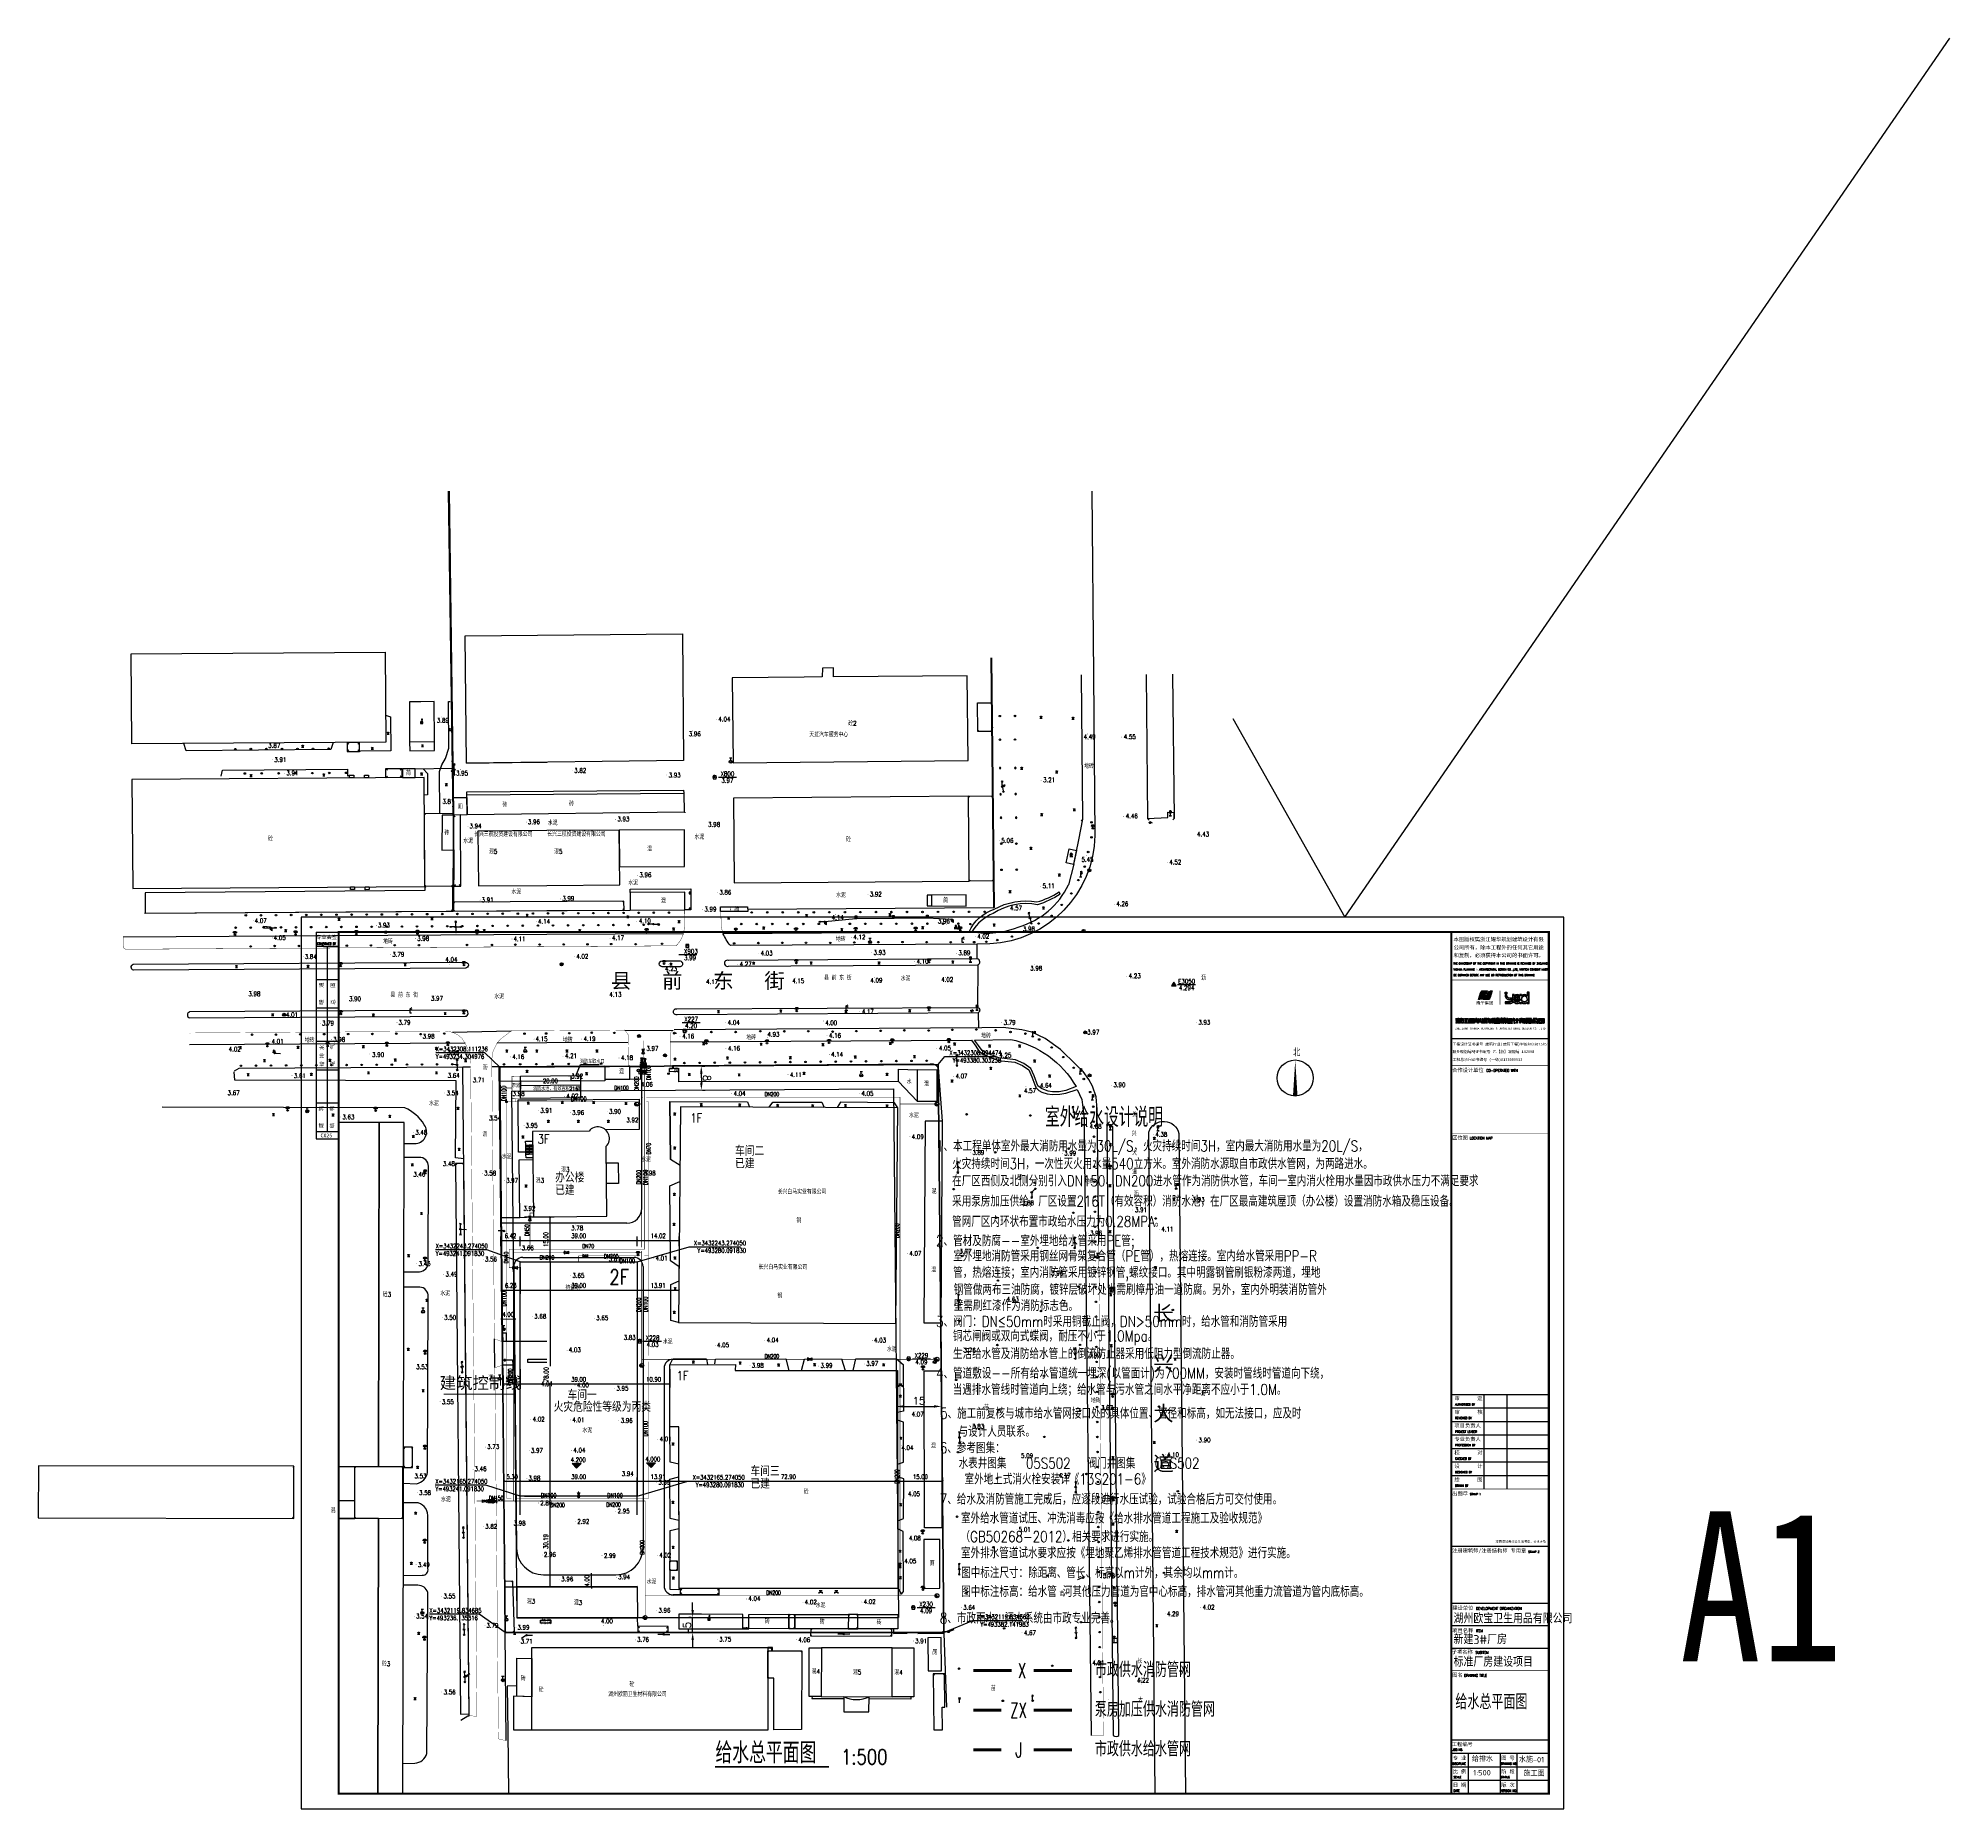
# Model space of a CAD drawing. Header units: millimetres. Extents: x 493081 to 494254, y 3431492 to 3432651.
# Drawn here: x 493081 to 493717, y 3432061 to 3432651 of the extents above; entities that cross this region are included whole.
import ezdxf
from ezdxf.enums import TextEntityAlignment as Align

# ---------------------------------------------------------------- set-up
doc = ezdxf.new("R2010")
doc.units = ezdxf.units.MM
doc.header["$LTSCALE"] = 300
for name, pattern in [('ACAD_ISO04W100', [30, 24, -3, 0, -3]), ('DASH', [0.35, 0.25, -0.1]), ('DOTE', [2.42, 2, -0.2, 0.02, -0.2])]:
    doc.linetypes.add(name, pattern=pattern)
for name, color, linetype in [('1', 141, 'Continuous'), ('3', 53, 'Continuous'), ('DIM_COOR', 3, 'Continuous'), ('DIM_ELEV', 3, 'Continuous'), ('DIM_SYMB', 3, 'Continuous'), ('DLSS', 4, 'Continuous'), ('EQUIP_消火栓', 7, 'Continuous'), ('EQUIP_阀门', 7, 'Continuous'), ('PIPE-消防', 1, 'TG_XZ'), ('PIPE-给水', 3, 'TG_J'), ('PP-COM', 7, 'Continuous'), ('PUB_DIM', 3, 'Continuous'), ('PUB_TEXT', 7, 'Continuous'), ('TWT_TEXT', 7, 'Continuous'), ('WALL', 6, 'Continuous'), ('剖面墙', 6, 'DOTE'), ('图框', 137, 'Continuous'), ('地形', 8, 'Continuous'), ('家具', 35, 'Continuous'), ('建筑线', 4, 'Continuous'), ('细线', 253, 'Continuous'), ('道路', 42, 'Continuous')]:
    doc.layers.add(name, color=color, linetype=linetype)
doc.styles.add('-黑体', font='simhei.ttf', dxfattribs={"width": 0.7})
doc.styles.add('_HZTXT', font='txt.shx', dxfattribs={"width": 0.8, "bigfont": 'hztxt.shx'})
doc.styles.add('_ST64F', font='txt.shx', dxfattribs={"width": 0.8, "bigfont": 'ST64F.shx'})
doc.styles.add('_TCH_DIM', font='SIMPLEX', dxfattribs={"bigfont": 'GBCBIG'})
doc.styles.add('_TCH_DIM_T3', font='SIMPLEX', dxfattribs={"width": 0.705882, "bigfont": 'GBCBIG'})
doc.styles.add('_TWT_DIM', font='SIMPLEX', dxfattribs={"width": 0.8, "height": 2.8, "bigfont": 'HZTXT'})
doc.styles.add('_TWT_PIPEDN', font='SIMPLEX', dxfattribs={"width": 0.8, "height": 2.8, "bigfont": 'HZTXT'})
doc.styles.add('DIM_FONT', font='SIMPLEX', dxfattribs={"width": 0.7, "bigfont": 'GBCBIG'})
doc.styles.add('HZ', font='rs.shx', dxfattribs={"width": 0.8, "bigfont": 'hztxt.shx'})
doc.styles.add('iIcon2', font='')
doc.styles.add('MIMI-TKWZ', font='romanc.shx', dxfattribs={"width": 0.75, "oblique": 15, "bigfont": 'bigfont.shx'})
doc.styles.get("Standard").update_dxf_attribs({"font": 'txt', "bigfont": 'gbcbig.shx'})
doc.styles.add('STYLE1', font='tssdeng.shx', dxfattribs={"height": 8, "bigfont": 'tssdchn.shx'})
doc.styles.add('STYLE2', font='simhei.ttf', dxfattribs={"width": 0.8})
doc.styles.add('TG_LINETYPE', font='SIMPLEX', dxfattribs={"width": 0.8, "height": 2.8, "bigfont": 'HZTXT'})
doc.styles.add('图框艺术体', font='simhei.ttf', dxfattribs={"width": 0.9})
doc.styles.get('iIcon2').set_extended_font_data('SimSun')
doc.linetypes.add('TG_J', pattern='A,2,-0.3,["J",TG_LINETYPE,S=0.1,R=0,X=-0.23,Y=-0.15],0', length=2.3)
doc.linetypes.add('TG_X', pattern='A,2,-0.3,["X",TG_LINETYPE,S=0.1,R=0,X=-0.23,Y=-0.15],0', length=2.3)
doc.linetypes.add('TG_XZ', pattern='A,2,-0.6,["XZ",TG_LINETYPE,S=0.1,R=0,X=-0.52,Y=-0.15],0', length=2.6)
doc.dimstyles.new('_TCH_ARCH_M_M&&1', dxfattribs={"dimtxt": 1.4875, "dimasz": 0.5, "dimexe": 1.25, "dimexo": 1.5, "dimgap": 0.63125, "dimtad": 1, "dimzin": 0, "dimdsep": 46, "dimtxsty": '_TCH_DIM_T3', "dimblk": 'ARCHTICK', "dimcen": 0.09, "dimclrt": 7, "dimazin": 2, "dimtfac": 1, "dimtdec": 0, "dimtix": 1, "dimtmove": 2, "dimatfit": 3, "dimfxl": 0, "dimtolj": 1, "dimtzin": 0, "dimarcsym": 0})
doc.dimstyles.new('DIMN1', dxfattribs={"dimscale": 0.005, "dimtxt": 300, "dimasz": 100, "dimexe": 250, "dimexo": 300, "dimgap": 150, "dimtad": 1, "dimzin": 0, "dimdsep": 46, "dimtxsty": 'DIM_FONT', "dimblk": 'ARCHTICK', "dimcen": 0.09, "dimclrt": 7, "dimazin": 2, "dimtfac": 1, "dimtix": 1, "dimtmove": 2, "dimatfit": 3, "dimldrblk": 'ARCHTICK', "dimfxl": 0, "dimtolj": 1, "dimtzin": 0, "dimarcsym": 0})
doc.dimstyles.new('ISO-25', dxfattribs={"dimtxt": 2.5, "dimasz": 2.5, "dimexe": 1.25, "dimexo": 0.625, "dimtad": 1, "dimtxsty": 'Standard', "dimcen": 2.5, "dimadec": 0, "dimazin": 0, "dimtfac": 1, "dimtmove": 0, "dimatfit": 3, "dimfxl": 0, "dimarcsym": 0})

# ---------------------------------------------------------------- blocks, each defined once
blk = doc.blocks.new('GC200')
at = {"linetype": 'Continuous', "const_width": 0.2, "flags": 128}
blk.add_lwpolyline([(-0.1, 0, 1), (0.1, 0, 1)], format="xyb", close=True, dxfattribs=at)
blk = doc.blocks.new('gcbj0612')
for p, q in [((-0.7, 0.3), (0.2, 0.5)), ((-0.6, -0.3), (0.3, -0.1))]:
    blk.add_line(p, q)
at = {"flags": 128}
for points in [[(-0.7, 0.3), (-0.8, 0.2), (-0.8, 0.2), (-0.8, 0.2), (-0.8, 0.2), (-0.8, 0.1), (-0.8, 0), (-0.8, 0), (-0.8, -0.1), (-0.8, -0.1), (-0.8, -0.2), (-0.8, -0.2), (-0.7, -0.3), (-0.7, -0.3), (-0.7, -0.3), (-0.6, -0.3), (-0.6, -0.3), (-0.6, -0.3), (-0.5, -0.3), (-0.5, -0.3), (-0.5, -0.3), (-0.5, -0.2), (-0.5, -0.2), (-0.5, -0.1), (-0.5, 0), (-0.5, 0), (-0.5, 0.1), (-0.5, 0.1), (-0.6, 0.2), (-0.6, 0.2), (-0.6, 0.2), (-0.7, 0.3), (-0.7, 0.3)], [(-0.7, 0.2), (-0.7, 0.2), (-0.7, 0.1), (-0.8, 0), (-0.7, -0.1), (-0.7, -0.2), (-0.7, -0.2), (-0.6, -0.3), (-0.6, -0.3), (-0.6, -0.2), (-0.6, -0.2), (-0.6, -0.1), (-0.6, 0), (-0.6, 0.1), (-0.7, 0.1), (-0.7, 0.2)]]:
    blk.add_lwpolyline(points, close=True, dxfattribs=at)
blk.add_lwpolyline([(0.3, -0.1), (0.3, -0.1), (0.4, -0.1), (0.4, 0), (0.4, 0), (0.4, 0.1), (0.4, 0.1), (0.4, 0.2), (0.4, 0.2), (0.4, 0.3), (0.4, 0.3), (0.3, 0.4), (0.3, 0.4), (0.3, 0.5), (0.2, 0.5), (0.2, 0.5), (0.2, 0.5), (0.1, 0.5)], dxfattribs=at)
at = {"extrusion": (0, 0, -1), "flags": 128}
blk.add_lwpolyline([(-0.4, 0.3), (-0.5, 0.3), (-0.6, 0.3), (-0.7, 0.3), (-0.8, 0.2), (-0.8, 0.1), (-0.8, 0), (-0.8, -0.1), (-0.8, -0.1), (-0.7, -0.1), (-0.6, -0.1), (-0.6, -0.1), (-0.6, 0), (-0.6, 0), (-0.6, 0), (-0.7, 0), (-0.7, 0), (-0.8, 0), (-0.8, 0), (-0.9, -0.1), (-0.9, -0.2), (-0.9, -0.3), (-0.9, -0.4)], dxfattribs=at)
blk.add_lwpolyline([(-0.1, -0.2), (-0.2, -0.5), (0.1, -0.5)], close=True)
blk = doc.blocks.new('*U3')
at = {"linetype": 'Continuous'}
for points in [[(0, 0), (0.5, 0.5), (-0.5, 0.5)], [(0, 0), (-0.5, 0.5), (-0.5, -0.5)], [(0, 0), (-0.5, -0.5), (0.5, -0.5)], [(0, 0), (0.5, -0.5), (0.5, 0.5)]]:
    blk.add_solid(points, dxfattribs=at)
blk = doc.blocks.new('gc002')
blk.add_lwpolyline([(-0.5, -0.5), (0.5, -0.5), (0.5, 0.5), (-0.5, 0.5), (-0.5, -0.5)])
at = {"linetype": 'Continuous'}
blk.add_blockref('*U3', (0, 0), dxfattribs=at)
blk = doc.blocks.new('gc261')
blk.add_lwpolyline([(-1, -1), (1, -1), (1, 1), (-1, 1)], close=True)
blk.add_point((0, 0))
blk = doc.blocks.new('gc259')
at = {"linetype": 'Continuous', "flags": 128}
for points in [[(-1, 0), (-1.5, 0)], [(-1, -1), (1, -1), (1, 1), (-1, 1), (-1, -1)], [(0, 1), (0, 1.5)], [(1, 0), (1.5, 0)], [(0, -1), (0, -1.5)]]:
    blk.add_lwpolyline(points, dxfattribs=at)
at = {"linetype": 'Continuous'}
blk.add_point((0, 0), dxfattribs=at)
blk.add_point((0, 0), dxfattribs=at)
blk = doc.blocks.new('A$C28A84825')
at = {"linetype": 'Continuous', "const_width": 0.2, "flags": 128}
blk.add_lwpolyline([(0.3, 1.4), (0.1, 0.7), (0.5, 0.7), (0.3, 0)], dxfattribs=at)
blk = doc.blocks.new('gc314')
for p, q in [((-0.5, 0.5), (-1, 0.5)), ((-1, 0), (1, 0)), ((0.5, 0), (0.5, 0.5)), ((0.5, 0.5), (1, 0.5))]:
    blk.add_line(p, q)
blk.add_lwpolyline([(-0.5, 0), (0.5, 0), (0.5, 2), (-0.5, 2)], close=True)
blk.add_blockref('A$C28A84825', (-0.3, 0.3))
blk = doc.blocks.new('gc234')
at = {"linetype": 'Continuous'}
for p, q in [((-0.5, 0), (-0.5, 2)), ((-0.5, 2), (0.5, 2)), ((0.5, 0), (-0.5, 0)), ((0.35, 1.75), (-0.35, 1.25)), ((-0.35, 1.25), (0.35, 0.75)), ((0.35, 0.75), (-0.35, 0.25)), ((0.5, 2), (0.5, 0))]:
    blk.add_line(p, q, dxfattribs=at)
blk = doc.blocks.new('gc013a')
at = {"linetype": 'Continuous'}
blk.add_line((0.5, 0), (4, 0), dxfattribs=at)
at = {"linetype": 'Continuous', "flags": 128}
for points in [[(2.8, 0.4), (3.4, 0), (2.8, -0.4)], [(3.4, 0.4), (4, 0), (3.4, -0.4)]]:
    blk.add_lwpolyline(points, dxfattribs=at)
blk = doc.blocks.new('gc232')
for p, q in [((0.5, 1), (0.5, -1)), ((0.5, -1), (0.2, -0.5)), ((0.5, -1), (0.8, -0.5))]:
    blk.add_line(p, q)
blk.add_circle((0, 0), 0.5)
blk = doc.blocks.new('gc170')
at = {"linetype": 'Continuous'}
blk.add_circle((0, 0), 0.5, dxfattribs=at)
blk = doc.blocks.new('*U15')
at = {"linetype": 'Continuous'}
for points in [[(0.8, 1), (-0.8, 1), (0.8, 0)], [(-0.8, 0), (0.8, 0), (-0.8, 1)], [(0.8, 0), (-0.8, 0), (0, 0)]]:
    blk.add_solid(points, dxfattribs=at)
blk = doc.blocks.new('gc129')
at = {"linetype": 'Continuous', "flags": 128}
for points in [[(-0.8, 0), (0, 0), (0.8, 0), (0.8, 1), (-0.8, 1), (-0.8, 0)], [(-0.1, 2), (0.6, 3.2)], [(-0.1, 2.8), (0.6, 3.2)], [(0.6, 2), (-0.1, 2)], [(0, 1), (0.6, 2)], [(0.6, 2.4), (0.6, 3.2)]]:
    blk.add_lwpolyline(points, dxfattribs=at)
at = {"linetype": 'Continuous'}
blk.add_blockref('*U15', (0, 0), dxfattribs=at)
blk = doc.blocks.new('gc048')
for q in [(-0.9, -0.5), (0, 1), (0.9, -0.5)]:
    blk.add_line((0, 0), q)
blk.add_circle((0, 0), 1)
blk = doc.blocks.new('gc133')
for p, q in [((-1, 0), (1, 0)), ((-0.8, 2.6), (0.8, 2.6)), ((0, 1), (0, 2.6))]:
    blk.add_line(p, q)
blk.add_circle((0, 0), 1)
blk = doc.blocks.new('gc043')
for p, q in [((-1, 0), (1, 0)), ((0, -1), (0, 1))]:
    blk.add_line(p, q)
blk.add_circle((0, 0), 1)
blk = doc.blocks.new('gc122')
blk.add_circle((0, 0), 0.5)
blk = doc.blocks.new('gc124')
for p, q in [((-0.75, 1.5), (0, 0)), ((-0.75, 0), (0.75, 0)), ((0, 0), (0, 1.5)), ((0, 0), (0.75, 1.5))]:
    blk.add_line(p, q)
blk = doc.blocks.new('gcx1')
blk.add_circle((0, 0), 0.5)
blk = doc.blocks.new('gc019')
for p, q in [((0, 0.5), (0, 3.5)), ((0, 2.7), (1.6, 3.5)), ((1.6, 1.9), (0, 2.7)), ((1.6, 3.5), (1.6, 1.9))]:
    blk.add_line(p, q)
blk.add_circle((0, 0), 0.5)
blk = doc.blocks.new('gc097')
for p, q in [((-0.7, 2), (-0.7, 2.3)), ((-0.7, 2.3), (0.7, 2.3)), ((0, 0.5), (0, 2.3)), ((0.7, 2.3), (0.7, 2))]:
    blk.add_line(p, q)
for centre, radius in [((-0.7, 1.6), 0.4), ((0, 0), 0.5), ((0.7, 1.6), 0.4)]:
    blk.add_circle(centre, radius)
blk = doc.blocks.new('gc291')
blk.add_lwpolyline([(-0.5, -0.5), (0.5, -0.5), (0.5, 0.5), (-0.5, 0.5), (-0.5, -0.5)])
blk = doc.blocks.new('gc042')
blk.add_line((-1, 0), (1, 0))
blk.add_circle((0, 0), 1)
blk = doc.blocks.new('gc101')
for p, q in [((0, 2.5), (-1, 1.5)), ((-1, 0), (1, 0)), ((-0.6, 0), (-0.6, 1.9)), ((0, 2.5), (1, 1.5)), ((0, 0), (0, 1.4)), ((0.6, 0), (0.6, 1.9))]:
    blk.add_line(p, q)
blk = doc.blocks.new('gc298')
for points in [[(-0.8, 0), (0.8, 0), (-0.8, 0)], [(-0.5, 3.1), (-0.5, 2.1)], [(0, 0), (0, 1.6)], [(0.5, 3.1), (0.5, 2.1)]]:
    blk.add_lwpolyline(points)
for centre in [(0, 3.1), (0, 2.1)]:
    blk.add_circle(centre, 0.5)
blk = doc.blocks.new('gc052')
for p, q in [((0, 3), (1.3, 3.7)), ((0, 3), (1.3, 2.2)), ((0, 0), (0, 3)), ((1, 0), (0, 0))]:
    blk.add_line(p, q)
blk = doc.blocks.new('gc299')
for points in [[(-0.8, 0), (0, 0), (0.8, 0)], [(0, 3.1), (0, 3.6)], [(0, 3.1), (0, 2.1)], [(0, 1.6), (0, 2.1)], [(0, 0), (0, 1.6)]]:
    blk.add_lwpolyline(points)
for centre in [(0.5, 3.1), (0.5, 2.1)]:
    blk.add_circle(centre, 0.5)
blk = doc.blocks.new('gc038')
for p, q in [((-1.5, 0), (1.5, 0)), ((-1, 0), (-1, 3)), ((-1, 3), (1, 3)), ((1, 3), (1, 0))]:
    blk.add_line(p, q)
blk = doc.blocks.new('gc013c')
at = {"linetype": 'Continuous'}
blk.add_line((0.5, 0), (4, 0), dxfattribs=at)
at = {"linetype": 'Continuous', "const_width": 0.15, "flags": 128}
blk.add_lwpolyline([(3.775, 0, 1), (3.925, 0, 1)], format="xyb", close=True, dxfattribs=at)
blk = doc.blocks.new('gc018')
for p, q in [((-1, 1), (1, 1)), ((-1, 0), (1, 0)), ((-1, -1), (-1, 0)), ((0, 0), (0, 1)), ((1, 0), (1, -1))]:
    blk.add_line(p, q)
blk = doc.blocks.new('gc168')
blk.add_lwpolyline([(-1.5, -0.9), (1.5, -0.9), (0, 1.7)], close=True)
blk.add_circle((0, 0), 0.861)
blk.add_point((0, 0))
blk = doc.blocks.new('*D33')
at = {"color": 0, "lineweight": -2, "transparency": 16777216}
for p, q in [((493301.76, 3432308.52), (493302.66, 3432308.52)), ((493301.43, 3432306.02), (493301.45, 3432303.02)), ((493301.81, 3432300.52), (493302.71, 3432300.52))]:
    blk.add_line(p, q, dxfattribs=at)
at = {"color": 0, "transparency": 16777216}
for points in [[(493301.85, 3432306.02), (493301.01, 3432306.01), (493301.41, 3432308.52)], [(493301.86, 3432303.02), (493301.03, 3432303.01), (493301.46, 3432300.52)]]:
    blk.add_solid(points, dxfattribs=at)
at = {"layer": 'Defpoints', "color": 0, "transparency": 16777216}
for p in [(493301.14, 3432308.52), (493301.19, 3432300.52), (493301.46, 3432300.52)]:
    blk.add_point(p, dxfattribs=at)
at = {"color": 0, "transparency": 16777216, "insert": (493303.31, 3432304.53), "char_height": 2.5, "attachment_point": 5, "rotation": 270.3466}
blk.add_mtext('8', dxfattribs=at)
blk = doc.blocks.new('*D34')
at = {"color": 0, "lineweight": -2, "transparency": 16777216}
for p, q in [((493298.55, 3432127.33), (493298.55, 3432129.83)), ((493298.01, 3432124.83), (493297.3, 3432124.83)), ((493298.55, 3432119.83), (493298.55, 3432124.83)), ((493298.01, 3432119.83), (493297.3, 3432119.83)), ((493298.55, 3432117.33), (493298.55, 3432114.83))]:
    blk.add_line(p, q, dxfattribs=at)
at = {"color": 0, "transparency": 16777216}
for points in [[(493298.13, 3432127.33), (493298.96, 3432127.33), (493298.55, 3432124.83)], [(493298.13, 3432117.33), (493298.96, 3432117.33), (493298.55, 3432119.83)]]:
    blk.add_solid(points, dxfattribs=at)
at = {"layer": 'Defpoints', "color": 0, "transparency": 16777216}
for p in [(493298.55, 3432124.83), (493298.63, 3432124.83), (493298.63, 3432119.83)]:
    blk.add_point(p, dxfattribs=at)
at = {"color": 0, "transparency": 16777216, "insert": (493296.67, 3432122.33), "char_height": 2.5, "attachment_point": 5, "rotation": 90}
blk.add_mtext('5', dxfattribs=at)
blk = doc.blocks.new('*D35')
at = {"color": 0, "lineweight": -2, "transparency": 16777216}
for p, q in [((493366.41, 3432194.55), (493366.41, 3432193.89)), ((493368.91, 3432195.15), (493378.91, 3432195.17)), ((493381.41, 3432194.58), (493381.41, 3432193.92))]:
    blk.add_line(p, q, dxfattribs=at)
at = {"color": 0, "transparency": 16777216}
for points in [[(493368.91, 3432195.56), (493368.91, 3432194.73), (493366.41, 3432195.14)], [(493378.91, 3432195.58), (493378.91, 3432194.75), (493381.41, 3432195.17)]]:
    blk.add_solid(points, dxfattribs=at)
at = {"layer": 'Defpoints', "color": 0, "transparency": 16777216}
for p in [(493366.41, 3432195.17), (493381.41, 3432195.2), (493381.41, 3432195.17)]:
    blk.add_point(p, dxfattribs=at)
at = {"color": 0, "transparency": 16777216, "insert": (493373.91, 3432197.03), "char_height": 2.5, "attachment_point": 5, "rotation": 0.11804}
blk.add_mtext('15', dxfattribs=at)
blk = doc.blocks.new('ds')
at = {"layer": '1', "style": '_ST64F', "width": 0.8}
blk.add_text('室外给水设计说明', height=6.427, dxfattribs=at).set_placement((484573.47, 3423659.67))
at = {"layer": 'TWT_TEXT', "linetype": 'Continuous', "style": '_TWT_DIM', "width": 0.8}
for s, p in [('1、本工程单体室外最大消防用水量为30L/S，火灾持续时间3H，室内最大消防用水量为20L/S，', (484537.39, 3423651.57)), ('火灾持续时间3H，一次性灭火用水量540立方米。室外消防水源取自市政供水管网，为两路进水。', (484542.72, 3423645.68)), ('在厂区西侧及北侧分别引入DN150、DN200进水管作为消防供水管，车间一室内消火栓用水量因市政供水压力不满足要求', (484542.72, 3423640.01)), ('采用泵房加压供给，厂区设置216T（有效容积）消防水池，在厂区最高建筑屋顶（办公楼）设置消防水箱及稳压设备。', (484542.72, 3423633.28)), ('管网厂区内环状布置市政给水压力为0.28MPA。', (484542.72, 3423626.55)), ('2、管材及防腐--室外埋地给水管采用PE管;', (484537.39, 3423620.17)), ('室外埋地消防管采用钢丝网骨架复合管（PE管），热熔连接。室内给水管采用PP-R', (484543.07, 3423615.12)), ('管，热熔连接；室内消防管采用镀锌钢管,螺纹接口。其中明露钢管刷银粉漆两道，埋地', (484543.07, 3423609.68)), ('钢管做两布三油防腐，镀锌层破坏处尚需刷樟丹油一道防腐。另外，室内外明装消防管外', (484543.24, 3423604.02)), ('壁需刷红漆作为消防标志色。', (484543.24, 3423598.69)), ('3、阀门：DN≤50mm时采用铜截止阀，DN>50mm时，给水管和消防管采用', (484537.39, 3423593.42)), ('铜芯闸阀或双向式蝶阀，耐压不小于1.0Mpa。', (484542.98, 3423588.63)), ('生活给水管及消防给水管上的倒流防止器采用低阻力型倒流防止器。', (484542.98, 3423582.76)), ('4、管道敷设--所有给水管道统一埋深(以管面计)为700MM，安装时管线时管道向下绕，', (484537.39, 3423576.29)), ('当遇排水管线时管道向上绕；给水管与污水管之间水平净距离不应小于1.0M。', (484542.92, 3423570.91)), ('5、施工前复核与城市给水管网接口处的具体位置、管径和标高，如无法接口，应及时 ', (484538.74, 3423563.02)), (' 与设计人员联系。', (484542.85, 3423557)), ('6、参考图集：', (484538.65, 3423551.57)), ('水表井图集   05S502', (484544.86, 3423546.47)), ('阀门井图集   05S502', (484587.55, 3423546.47)), (' 室外地上式消火栓安装详《13S201-6》', (484544.86, 3423541.22)), ('7、给水及消防管施工完成后，应逐段进行水压试验，试验合格后方可交付使用。', (484538.65, 3423534.58)), ('室外给水管道试压、冲洗消毒应按《给水排水管道工程施工及验收规范》', (484545.65, 3423528.3)), ('（GB50268-2012）相关要求进行实施。', (484545.48, 3423522.15)), ('室外排水管道试水要求应按《埋地聚乙烯排水管管道工程技术规范》进行实施。', (484545.65, 3423516.78)), ('图中标注尺寸：除距离、管长、标高以m计外，其余均以mm计。', (484545.7, 3423510.21)), ('图中标注标高：给水管 河其他压力管道为官中心标高，排水管河其他重力流管道为管内底标高。', (484545.7, 3423503.97)), ('8、市政雨水、污水系统由市政专业完善。', (484538.65, 3423495.16))]:
    blk.add_text(s, height=3.6, dxfattribs=at).set_placement(p)
blk = doc.blocks.new('_ArchTick')
at = {"color": 0, "linetype": 'ByBlock', "const_width": 0.4}
blk.add_lwpolyline([(-0.5, -0.5), (0.5, 0.5)], dxfattribs=at)
blk = doc.blocks.new('*D61')
at = {"layer": 'Defpoints', "color": 0, "transparency": 16777216}
for p in [(493260.94, 3432139.08), (493264.84, 3432139.08), (493260.94, 3432135.08)]:
    blk.add_point(p, dxfattribs=at)
at = {"layer": 'PUB_DIM', "color": 0, "lineweight": -2, "transparency": 16777216}
for p, q in [((493262.44, 3432139.08), (493266.09, 3432139.08)), ((493264.84, 3432139.08), (493264.84, 3432139.58)), ((493264.84, 3432135.08), (493264.84, 3432139.08)), ((493262.44, 3432135.08), (493266.09, 3432135.08)), ((493264.84, 3432135.08), (493264.84, 3432134.58))]:
    blk.add_line(p, q, dxfattribs=at)
at = {"layer": 'PUB_DIM', "color": 0, "lineweight": -2, "transparency": 16777216, "xscale": 0.5, "yscale": 0.5, "zscale": 0.5}
for p, rotation in [((493264.84, 3432139.08), 270), ((493264.84, 3432135.08), 90)]:
    blk.add_blockref('_ArchTick', p, dxfattribs=dict(at, rotation=rotation))
at = {"layer": 'PUB_DIM', "color": 7, "transparency": 16777216, "insert": (493263.34, 3432137.08), "char_height": 1.5, "attachment_point": 5, "rotation": 90, "style": 'DIM_FONT'}
blk.add_mtext('\\A1;4.00', dxfattribs=at)
blk = doc.blocks.new('*D62')
at = {"layer": 'Defpoints', "color": 0, "transparency": 16777216}
for p in [(493241.09, 3432170.25), (493235.79, 3432157.55), (493241.09, 3432157.55)]:
    blk.add_point(p, dxfattribs=at)
at = {"layer": 'PUB_DIM', "color": 0, "lineweight": -2, "transparency": 16777216}
for p, q in [((493235.79, 3432159.05), (493235.79, 3432171.5)), ((493235.79, 3432170.25), (493241.09, 3432170.25)), ((493241.09, 3432159.05), (493241.09, 3432171.5))]:
    blk.add_line(p, q, dxfattribs=at)
at = {"layer": 'PUB_DIM', "color": 0, "lineweight": -2, "transparency": 16777216, "xscale": 0.5, "yscale": 0.5, "zscale": 0.5, "rotation": 180}
blk.add_blockref('_ArchTick', (493235.79, 3432170.25), dxfattribs=at)
at = {"layer": 'PUB_DIM', "color": 0, "lineweight": -2, "transparency": 16777216, "xscale": 0.5, "yscale": 0.5, "zscale": 0.5}
blk.add_blockref('_ArchTick', (493241.09, 3432170.25), dxfattribs=at)
at = {"layer": 'PUB_DIM', "color": 7, "transparency": 16777216, "insert": (493238.44, 3432171.75), "char_height": 1.5, "attachment_point": 5, "style": 'DIM_FONT'}
blk.add_mtext('\\A1;5.30', dxfattribs=at)
blk = doc.blocks.new('*D63')
at = {"layer": 'Defpoints', "color": 0, "transparency": 16777216}
for p in [(493280.09, 3432170.25), (493241.09, 3432157.55), (493280.09, 3432157.55)]:
    blk.add_point(p, dxfattribs=at)
at = {"layer": 'PUB_DIM', "color": 0, "lineweight": -2, "transparency": 16777216}
for p, q in [((493241.09, 3432159.05), (493241.09, 3432171.5)), ((493241.09, 3432170.25), (493280.09, 3432170.25)), ((493280.09, 3432159.05), (493280.09, 3432171.5))]:
    blk.add_line(p, q, dxfattribs=at)
at = {"layer": 'PUB_DIM', "color": 0, "lineweight": -2, "transparency": 16777216, "xscale": 0.5, "yscale": 0.5, "zscale": 0.5, "rotation": 180}
blk.add_blockref('_ArchTick', (493241.09, 3432170.25), dxfattribs=at)
at = {"layer": 'PUB_DIM', "color": 0, "lineweight": -2, "transparency": 16777216, "xscale": 0.5, "yscale": 0.5, "zscale": 0.5}
blk.add_blockref('_ArchTick', (493280.09, 3432170.25), dxfattribs=at)
at = {"layer": 'PUB_DIM', "color": 7, "transparency": 16777216, "insert": (493260.59, 3432171.75), "char_height": 1.5, "attachment_point": 5, "style": 'DIM_FONT'}
blk.add_mtext('\\A1;39.00', dxfattribs=at)
blk = doc.blocks.new('*D64')
at = {"layer": 'Defpoints', "color": 0, "transparency": 16777216}
for p in [(493294, 3432170.25), (493280.09, 3432157.55), (493294, 3432157.55)]:
    blk.add_point(p, dxfattribs=at)
at = {"layer": 'PUB_DIM', "color": 0, "lineweight": -2, "transparency": 16777216}
for p, q in [((493280.09, 3432159.05), (493280.09, 3432171.5)), ((493280.09, 3432170.25), (493294, 3432170.25)), ((493294, 3432159.05), (493294, 3432171.5))]:
    blk.add_line(p, q, dxfattribs=at)
at = {"layer": 'PUB_DIM', "color": 0, "lineweight": -2, "transparency": 16777216, "xscale": 0.5, "yscale": 0.5, "zscale": 0.5, "rotation": 180}
blk.add_blockref('_ArchTick', (493280.09, 3432170.25), dxfattribs=at)
at = {"layer": 'PUB_DIM', "color": 0, "lineweight": -2, "transparency": 16777216, "xscale": 0.5, "yscale": 0.5, "zscale": 0.5}
blk.add_blockref('_ArchTick', (493294, 3432170.25), dxfattribs=at)
at = {"layer": 'PUB_DIM', "color": 7, "transparency": 16777216, "insert": (493287.04, 3432171.75), "char_height": 1.5, "attachment_point": 5, "style": 'DIM_FONT'}
blk.add_mtext('\\A1;13.91', dxfattribs=at)
blk = doc.blocks.new('*D65')
at = {"layer": 'Defpoints', "color": 0, "transparency": 16777216}
for p in [(493366.89, 3432170.25), (493294, 3432157.55), (493366.89, 3432157.55)]:
    blk.add_point(p, dxfattribs=at)
at = {"layer": 'PUB_DIM', "color": 0, "lineweight": -2, "transparency": 16777216}
for p, q in [((493294, 3432159.05), (493294, 3432171.5)), ((493294, 3432170.25), (493366.89, 3432170.25)), ((493366.89, 3432159.05), (493366.89, 3432171.5))]:
    blk.add_line(p, q, dxfattribs=at)
at = {"layer": 'PUB_DIM', "color": 0, "lineweight": -2, "transparency": 16777216, "xscale": 0.5, "yscale": 0.5, "zscale": 0.5, "rotation": 180}
blk.add_blockref('_ArchTick', (493294, 3432170.25), dxfattribs=at)
at = {"layer": 'PUB_DIM', "color": 0, "lineweight": -2, "transparency": 16777216, "xscale": 0.5, "yscale": 0.5, "zscale": 0.5}
blk.add_blockref('_ArchTick', (493366.89, 3432170.25), dxfattribs=at)
at = {"layer": 'PUB_DIM', "color": 7, "transparency": 16777216, "insert": (493330.44, 3432171.75), "char_height": 1.5, "attachment_point": 5, "style": 'DIM_FONT'}
blk.add_mtext('\\A1;72.90', dxfattribs=at)
blk = doc.blocks.new('*D66')
at = {"layer": 'Defpoints', "color": 0, "transparency": 16777216}
for p in [(493381.89, 3432170.25), (493366.89, 3432157.55), (493381.89, 3432157.55)]:
    blk.add_point(p, dxfattribs=at)
at = {"layer": 'PUB_DIM', "color": 0, "lineweight": -2, "transparency": 16777216}
for p, q in [((493366.89, 3432159.05), (493366.89, 3432171.5)), ((493366.89, 3432170.25), (493381.89, 3432170.25)), ((493381.89, 3432159.05), (493381.89, 3432171.5))]:
    blk.add_line(p, q, dxfattribs=at)
at = {"layer": 'PUB_DIM', "color": 0, "lineweight": -2, "transparency": 16777216, "xscale": 0.5, "yscale": 0.5, "zscale": 0.5, "rotation": 180}
blk.add_blockref('_ArchTick', (493366.89, 3432170.25), dxfattribs=at)
at = {"layer": 'PUB_DIM', "color": 0, "lineweight": -2, "transparency": 16777216, "xscale": 0.5, "yscale": 0.5, "zscale": 0.5}
blk.add_blockref('_ArchTick', (493381.89, 3432170.25), dxfattribs=at)
at = {"layer": 'PUB_DIM', "color": 7, "transparency": 16777216, "insert": (493374.39, 3432171.75), "char_height": 1.5, "attachment_point": 5, "style": 'DIM_FONT'}
blk.add_mtext('\\A1;15.00', dxfattribs=at)
blk = doc.blocks.new('*D67')
at = {"layer": 'Defpoints', "color": 0, "transparency": 16777216}
for p in [(493235.08, 3432228.26), (493239.08, 3432228.3), (493239.12, 3432224.3)]:
    blk.add_point(p, dxfattribs=at)
at = {"layer": 'PUB_DIM', "color": 0, "lineweight": -2, "transparency": 16777216}
for p, q in [((493235.1, 3432226.76), (493235.13, 3432223.01)), ((493239.1, 3432226.8), (493239.13, 3432223.05)), ((493235.12, 3432224.26), (493234.62, 3432224.26)), ((493235.12, 3432224.26), (493239.12, 3432224.3)), ((493239.12, 3432224.3), (493239.62, 3432224.31))]:
    blk.add_line(p, q, dxfattribs=at)
at = {"layer": 'PUB_DIM', "color": 0, "lineweight": -2, "transparency": 16777216, "xscale": 0.5, "yscale": 0.5, "zscale": 0.5}
for p, rotation in [((493235.12, 3432224.26), 0.5569863403250608), ((493239.12, 3432224.3), 180.556986340325)]:
    blk.add_blockref('_ArchTick', p, dxfattribs=dict(at, rotation=rotation))
at = {"layer": 'PUB_DIM', "color": 7, "transparency": 16777216, "insert": (493237.11, 3432225.78), "char_height": 1.5, "attachment_point": 5, "rotation": 0.55699, "style": 'DIM_FONT'}
blk.add_mtext('\\A1;4.00', dxfattribs=at)
blk = doc.blocks.new('*D68')
at = {"layer": 'Defpoints', "color": 0, "transparency": 16777216}
for p in [(493241.09, 3432250.46), (493234.68, 3432247.08), (493241.09, 3432247.08)]:
    blk.add_point(p, dxfattribs=at)
at = {"layer": 'PUB_DIM', "color": 0, "lineweight": -2, "transparency": 16777216}
for p, q in [((493234.68, 3432248.58), (493234.68, 3432251.71)), ((493234.68, 3432250.46), (493241.09, 3432250.46)), ((493241.09, 3432248.58), (493241.09, 3432251.71))]:
    blk.add_line(p, q, dxfattribs=at)
at = {"layer": 'PUB_DIM', "color": 0, "lineweight": -2, "transparency": 16777216, "xscale": 0.5, "yscale": 0.5, "zscale": 0.5, "rotation": 180}
blk.add_blockref('_ArchTick', (493234.68, 3432250.46), dxfattribs=at)
at = {"layer": 'PUB_DIM', "color": 0, "lineweight": -2, "transparency": 16777216, "xscale": 0.5, "yscale": 0.5, "zscale": 0.5}
blk.add_blockref('_ArchTick', (493241.09, 3432250.46), dxfattribs=at)
at = {"layer": 'PUB_DIM', "color": 7, "transparency": 16777216, "insert": (493237.88, 3432251.96), "char_height": 1.5, "attachment_point": 5, "style": 'DIM_FONT'}
blk.add_mtext('\\A1;6.42', dxfattribs=at)
blk = doc.blocks.new('*D69')
at = {"layer": 'Defpoints', "color": 0, "transparency": 16777216}
for p in [(493280.09, 3432250.46), (493241.09, 3432247.08), (493280.09, 3432247.08)]:
    blk.add_point(p, dxfattribs=at)
at = {"layer": 'PUB_DIM', "color": 0, "lineweight": -2, "transparency": 16777216}
for p, q in [((493241.09, 3432248.58), (493241.09, 3432251.71)), ((493241.09, 3432250.46), (493280.09, 3432250.46)), ((493280.09, 3432248.58), (493280.09, 3432251.71))]:
    blk.add_line(p, q, dxfattribs=at)
at = {"layer": 'PUB_DIM', "color": 0, "lineweight": -2, "transparency": 16777216, "xscale": 0.5, "yscale": 0.5, "zscale": 0.5, "rotation": 180}
blk.add_blockref('_ArchTick', (493241.09, 3432250.46), dxfattribs=at)
at = {"layer": 'PUB_DIM', "color": 0, "lineweight": -2, "transparency": 16777216, "xscale": 0.5, "yscale": 0.5, "zscale": 0.5}
blk.add_blockref('_ArchTick', (493280.09, 3432250.46), dxfattribs=at)
at = {"layer": 'PUB_DIM', "color": 7, "transparency": 16777216, "insert": (493260.59, 3432251.96), "char_height": 1.5, "attachment_point": 5, "style": 'DIM_FONT'}
blk.add_mtext('\\A1;39.00', dxfattribs=at)
blk = doc.blocks.new('*D70')
at = {"layer": 'Defpoints', "color": 0, "transparency": 16777216}
for p in [(493294.11, 3432250.46), (493280.09, 3432247.08), (493294.11, 3432247.08)]:
    blk.add_point(p, dxfattribs=at)
at = {"layer": 'PUB_DIM', "color": 0, "lineweight": -2, "transparency": 16777216}
for p, q in [((493280.09, 3432248.58), (493280.09, 3432251.71)), ((493280.09, 3432250.46), (493294.11, 3432250.46)), ((493294.11, 3432248.58), (493294.11, 3432251.71))]:
    blk.add_line(p, q, dxfattribs=at)
at = {"layer": 'PUB_DIM', "color": 0, "lineweight": -2, "transparency": 16777216, "xscale": 0.5, "yscale": 0.5, "zscale": 0.5, "rotation": 180}
blk.add_blockref('_ArchTick', (493280.09, 3432250.46), dxfattribs=at)
at = {"layer": 'PUB_DIM', "color": 0, "lineweight": -2, "transparency": 16777216, "xscale": 0.5, "yscale": 0.5, "zscale": 0.5}
blk.add_blockref('_ArchTick', (493294.11, 3432250.46), dxfattribs=at)
at = {"layer": 'PUB_DIM', "color": 7, "transparency": 16777216, "insert": (493287.1, 3432251.96), "char_height": 1.5, "attachment_point": 5, "style": 'DIM_FONT'}
blk.add_mtext('\\A1;14.02', dxfattribs=at)
blk = doc.blocks.new('*D71')
at = {"layer": 'Defpoints', "color": 0, "transparency": 16777216}
for p in [(493280.09, 3432209.07), (493290.99, 3432209.07), (493290.99, 3432202.67)]:
    blk.add_point(p, dxfattribs=at)
at = {"layer": 'PUB_DIM', "color": 0, "lineweight": -2, "transparency": 16777216}
for p, q in [((493280.09, 3432207.57), (493280.09, 3432201.42)), ((493290.99, 3432207.57), (493290.99, 3432201.42)), ((493280.09, 3432202.67), (493290.99, 3432202.67))]:
    blk.add_line(p, q, dxfattribs=at)
at = {"layer": 'PUB_DIM', "color": 0, "lineweight": -2, "transparency": 16777216, "xscale": 0.5, "yscale": 0.5, "zscale": 0.5, "rotation": 180}
blk.add_blockref('_ArchTick', (493280.09, 3432202.67), dxfattribs=at)
at = {"layer": 'PUB_DIM', "color": 0, "lineweight": -2, "transparency": 16777216, "xscale": 0.5, "yscale": 0.5, "zscale": 0.5}
blk.add_blockref('_ArchTick', (493290.99, 3432202.67), dxfattribs=at)
at = {"layer": 'PUB_DIM', "color": 7, "transparency": 16777216, "insert": (493285.54, 3432204.17), "char_height": 1.5, "attachment_point": 5, "style": 'DIM_FONT'}
blk.add_mtext('\\A1;10.90', dxfattribs=at)
blk = doc.blocks.new('*D72')
at = {"layer": 'Defpoints', "color": 0, "transparency": 16777216}
for p in [(493241.09, 3432209.07), (493280.09, 3432209.07), (493280.09, 3432202.67)]:
    blk.add_point(p, dxfattribs=at)
at = {"layer": 'PUB_DIM', "color": 0, "lineweight": -2, "transparency": 16777216}
for p, q in [((493241.09, 3432207.57), (493241.09, 3432201.42)), ((493280.09, 3432207.57), (493280.09, 3432201.42)), ((493241.09, 3432202.67), (493280.09, 3432202.67))]:
    blk.add_line(p, q, dxfattribs=at)
at = {"layer": 'PUB_DIM', "color": 0, "lineweight": -2, "transparency": 16777216, "xscale": 0.5, "yscale": 0.5, "zscale": 0.5, "rotation": 180}
blk.add_blockref('_ArchTick', (493241.09, 3432202.67), dxfattribs=at)
at = {"layer": 'PUB_DIM', "color": 0, "lineweight": -2, "transparency": 16777216, "xscale": 0.5, "yscale": 0.5, "zscale": 0.5}
blk.add_blockref('_ArchTick', (493280.09, 3432202.67), dxfattribs=at)
at = {"layer": 'PUB_DIM', "color": 7, "transparency": 16777216, "insert": (493260.59, 3432204.17), "char_height": 1.5, "attachment_point": 5, "style": 'DIM_FONT'}
blk.add_mtext('\\A1;39.00', dxfattribs=at)
blk = doc.blocks.new('*D73')
at = {"layer": 'Defpoints', "color": 0, "transparency": 16777216}
for p in [(493235.34, 3432209.07), (493241.09, 3432209.07), (493241.09, 3432202.67)]:
    blk.add_point(p, dxfattribs=at)
at = {"layer": 'PUB_DIM', "color": 0, "lineweight": -2, "transparency": 16777216}
for p, q in [((493235.34, 3432207.57), (493235.34, 3432201.42)), ((493241.09, 3432207.57), (493241.09, 3432201.42)), ((493235.34, 3432202.67), (493241.09, 3432202.67))]:
    blk.add_line(p, q, dxfattribs=at)
at = {"layer": 'PUB_DIM', "color": 0, "lineweight": -2, "transparency": 16777216, "xscale": 0.5, "yscale": 0.5, "zscale": 0.5, "rotation": 180}
blk.add_blockref('_ArchTick', (493235.34, 3432202.67), dxfattribs=at)
at = {"layer": 'PUB_DIM', "color": 0, "lineweight": -2, "transparency": 16777216, "xscale": 0.5, "yscale": 0.5, "zscale": 0.5}
blk.add_blockref('_ArchTick', (493241.09, 3432202.67), dxfattribs=at)
at = {"layer": 'PUB_DIM', "color": 7, "transparency": 16777216, "insert": (493238.21, 3432204.17), "char_height": 1.5, "attachment_point": 5, "style": 'DIM_FONT'}
blk.add_mtext('\\A1;5.76', dxfattribs=at)
blk = doc.blocks.new('*D74')
at = {"layer": 'Defpoints', "color": 0, "transparency": 16777216}
for p in [(493241.09, 3432258.27), (493251.13, 3432258.27), (493241.09, 3432243.27)]:
    blk.add_point(p, dxfattribs=at)
at = {"layer": 'PUB_DIM', "color": 0, "lineweight": -2, "transparency": 16777216}
for p, q in [((493242.59, 3432258.27), (493252.38, 3432258.27)), ((493251.13, 3432243.27), (493251.13, 3432258.27)), ((493242.59, 3432243.27), (493252.38, 3432243.27))]:
    blk.add_line(p, q, dxfattribs=at)
at = {"layer": 'PUB_DIM', "color": 0, "lineweight": -2, "transparency": 16777216, "xscale": 0.5, "yscale": 0.5, "zscale": 0.5}
for p, rotation in [((493251.13, 3432258.27), 90), ((493251.13, 3432243.27), 270)]:
    blk.add_blockref('_ArchTick', p, dxfattribs=dict(at, rotation=rotation))
at = {"layer": 'PUB_DIM', "color": 7, "transparency": 16777216, "insert": (493249.63, 3432250.77), "char_height": 1.5, "attachment_point": 5, "rotation": 90, "style": 'DIM_FONT'}
blk.add_mtext('\\A1;15.00', dxfattribs=at)
blk = doc.blocks.new('*D75')
at = {"layer": 'Defpoints', "color": 0, "transparency": 16777216}
for p in [(493241.09, 3432243.27), (493251.13, 3432243.27), (493241.09, 3432165.27)]:
    blk.add_point(p, dxfattribs=at)
at = {"layer": 'PUB_DIM', "color": 0, "lineweight": -2, "transparency": 16777216}
for p, q in [((493242.59, 3432243.27), (493252.38, 3432243.27)), ((493251.13, 3432243.27), (493251.13, 3432208.63)), ((493251.13, 3432165.27), (493251.13, 3432202.93)), ((493242.59, 3432165.27), (493252.38, 3432165.27))]:
    blk.add_line(p, q, dxfattribs=at)
at = {"layer": 'PUB_DIM', "color": 0, "lineweight": -2, "transparency": 16777216, "xscale": 0.5, "yscale": 0.5, "zscale": 0.5}
for p, rotation in [((493251.13, 3432243.27), 90), ((493251.13, 3432165.27), 270)]:
    blk.add_blockref('_ArchTick', p, dxfattribs=dict(at, rotation=rotation))
at = {"layer": 'PUB_DIM', "color": 7, "transparency": 16777216, "insert": (493249.75, 3432205.78), "char_height": 1.5, "attachment_point": 5, "rotation": 90, "style": 'DIM_FONT'}
blk.add_mtext('\\A1;78.00', dxfattribs=at)
blk = doc.blocks.new('*D76')
at = {"layer": 'Defpoints', "color": 0, "transparency": 16777216}
for p in [(493241.09, 3432165.27), (493251.13, 3432165.27), (493241.09, 3432135.08)]:
    blk.add_point(p, dxfattribs=at)
at = {"layer": 'PUB_DIM', "color": 0, "lineweight": -2, "transparency": 16777216}
for p, q in [((493242.59, 3432165.27), (493252.38, 3432165.27)), ((493251.13, 3432135.08), (493251.13, 3432165.27)), ((493242.59, 3432135.08), (493252.38, 3432135.08))]:
    blk.add_line(p, q, dxfattribs=at)
at = {"layer": 'PUB_DIM', "color": 0, "lineweight": -2, "transparency": 16777216, "xscale": 0.5, "yscale": 0.5, "zscale": 0.5}
for p, rotation in [((493251.13, 3432165.27), 90), ((493251.13, 3432135.08), 270)]:
    blk.add_blockref('_ArchTick', p, dxfattribs=dict(at, rotation=rotation))
at = {"layer": 'PUB_DIM', "color": 7, "transparency": 16777216, "insert": (493249.63, 3432150.18), "char_height": 1.5, "attachment_point": 5, "rotation": 90, "style": 'DIM_FONT'}
blk.add_mtext('\\A1;30.19', dxfattribs=at)
blk = doc.blocks.new('*D77')
at = {"layer": 'Defpoints', "color": 0, "transparency": 16777216}
for p in [(493234.86, 3432243.08), (493241.09, 3432243.08), (493241.09, 3432233.94)]:
    blk.add_point(p, dxfattribs=at)
at = {"layer": 'PUB_DIM', "color": 0, "lineweight": -2, "transparency": 16777216}
for p, q in [((493234.86, 3432241.58), (493234.86, 3432232.69)), ((493241.09, 3432241.58), (493241.09, 3432232.69)), ((493234.86, 3432233.94), (493241.09, 3432233.94))]:
    blk.add_line(p, q, dxfattribs=at)
at = {"layer": 'PUB_DIM', "color": 0, "lineweight": -2, "transparency": 16777216, "xscale": 0.5, "yscale": 0.5, "zscale": 0.5, "rotation": 180}
blk.add_blockref('_ArchTick', (493234.86, 3432233.94), dxfattribs=at)
at = {"layer": 'PUB_DIM', "color": 0, "lineweight": -2, "transparency": 16777216, "xscale": 0.5, "yscale": 0.5, "zscale": 0.5}
blk.add_blockref('_ArchTick', (493241.09, 3432233.94), dxfattribs=at)
at = {"layer": 'PUB_DIM', "color": 7, "transparency": 16777216, "insert": (493237.97, 3432235.44), "char_height": 1.5, "attachment_point": 5, "style": 'DIM_FONT'}
blk.add_mtext('\\A1;6.23', dxfattribs=at)
blk = doc.blocks.new('*D78')
at = {"layer": 'Defpoints', "color": 0, "transparency": 16777216}
for p in [(493241.09, 3432243.08), (493280.09, 3432243.08), (493280.09, 3432233.94)]:
    blk.add_point(p, dxfattribs=at)
at = {"layer": 'PUB_DIM', "color": 0, "lineweight": -2, "transparency": 16777216}
for p, q in [((493241.09, 3432241.58), (493241.09, 3432232.69)), ((493280.09, 3432241.58), (493280.09, 3432232.69)), ((493241.09, 3432233.94), (493280.09, 3432233.94))]:
    blk.add_line(p, q, dxfattribs=at)
at = {"layer": 'PUB_DIM', "color": 0, "lineweight": -2, "transparency": 16777216, "xscale": 0.5, "yscale": 0.5, "zscale": 0.5, "rotation": 180}
blk.add_blockref('_ArchTick', (493241.09, 3432233.94), dxfattribs=at)
at = {"layer": 'PUB_DIM', "color": 0, "lineweight": -2, "transparency": 16777216, "xscale": 0.5, "yscale": 0.5, "zscale": 0.5}
blk.add_blockref('_ArchTick', (493280.09, 3432233.94), dxfattribs=at)
at = {"layer": 'PUB_DIM', "color": 7, "transparency": 16777216, "insert": (493260.59, 3432235.44), "char_height": 1.5, "attachment_point": 5, "style": 'DIM_FONT'}
blk.add_mtext('\\A1;39.00', dxfattribs=at)
blk = doc.blocks.new('*D79')
at = {"layer": 'Defpoints', "color": 0, "transparency": 16777216}
for p in [(493280.09, 3432243.08), (493294, 3432243.08), (493294, 3432233.94)]:
    blk.add_point(p, dxfattribs=at)
at = {"layer": 'PUB_DIM', "color": 0, "lineweight": -2, "transparency": 16777216}
for p, q in [((493280.09, 3432241.58), (493280.09, 3432232.69)), ((493294, 3432241.58), (493294, 3432232.69)), ((493280.09, 3432233.94), (493294, 3432233.94))]:
    blk.add_line(p, q, dxfattribs=at)
at = {"layer": 'PUB_DIM', "color": 0, "lineweight": -2, "transparency": 16777216, "xscale": 0.5, "yscale": 0.5, "zscale": 0.5, "rotation": 180}
blk.add_blockref('_ArchTick', (493280.09, 3432233.94), dxfattribs=at)
at = {"layer": 'PUB_DIM', "color": 0, "lineweight": -2, "transparency": 16777216, "xscale": 0.5, "yscale": 0.5, "zscale": 0.5}
blk.add_blockref('_ArchTick', (493294, 3432233.94), dxfattribs=at)
at = {"layer": 'PUB_DIM', "color": 7, "transparency": 16777216, "insert": (493287.05, 3432235.44), "char_height": 1.5, "attachment_point": 5, "style": 'DIM_FONT'}
blk.add_mtext('\\A1;13.91', dxfattribs=at)
blk = doc.blocks.new('$TwtSys$00000386')
blk.add_line((-93, 93, 0), (93, -93, 0))
blk.add_circle((0, 0, 0), 131)
at = {"color": 0}
for points in [[(34, -127, 0), (-127, 34, 0), (93, -93, 0), (-93, 93, 0)], [(-34, -127, 0), (-127, -34, 0), (34, -127, 0), (-127, 34, 0)], [(-93, -93, 0), (-93, -93, 0), (-34, -127, 0), (-127, -34, 0)]]:
    blk.add_solid(points, dxfattribs=at)
at = {"flags": 9}
blk.add_attdef('A', (0, 0, 0), '', height=0.00524, dxfattribs=at)
blk = doc.blocks.new('$VALVE$00000296')
for points in [[(-125, 72), (-125, -72), (125, 72), (125, -72), (-125, 72)], [(0, 60), (0, -64)]]:
    blk.add_lwpolyline(points)
for p in [(-125, 0), (125, 0)]:
    blk.add_point(p)
blk = doc.blocks.new('$VALVE$00000752')
for p, q in [((-112.5, 75), (112.5, 75)), ((112.5, 75), (112.5, -75)), ((112.5, -75), (-112.5, -75))]:
    blk.add_line(p, q)
blk.add_lwpolyline([(-112.5, -75), (112.5, 0), (-112.5, 75)], close=True)
for p in [(-112.5, 0), (112.5, 0)]:
    blk.add_point(p)
blk.add_solid([(-112.5, 75), (112.5, 0), (-112.5, -75)])
blk = doc.blocks.new('$VALVE$00000656')
for p, q in [((-113, 110), (-113, -100)), ((118, -164), (-119, -164))]:
    blk.add_line(p, q)
blk.add_lwpolyline([(119, 5, 203, 0, 0), (-113, 5, 0, 0, 0)], format="xyseb")
blk.add_lwpolyline([(119, 107), (-113, 5), (119, -97)], close=True)
for p in [(-113, 5), (119, 5)]:
    blk.add_point(p)
blk.add_solid([(-44, -164), (-44, -139), (-119, -164)])
blk = doc.blocks.new('yhlogo01')
at = {"layer": '家具'}
h = blk.add_hatch(color=5, dxfattribs=at)
h.dxf.hatch_style = 1
h.paths.add_polyline_path([(243496, -10479, 0.2174728), (243119, -10652, 0.1075559), (242813, -11212), (242091, -13670), (242749, -13670), (243418, -11390, -0.1971789), (243830, -10875, -0.1273347), (244024, -10824), (245336, -10824), (245437, -10479)])
h = blk.add_hatch(color=5, dxfattribs=at)
h.dxf.hatch_style = 1
h.paths.add_polyline_path([(243801, -11271, 0.1093665), (243592, -11650), (243050, -13497), (243448, -13497), (243959, -11757, -0.1253068), (244114, -11495, -0.1991992), (244327, -11407), (245165, -11407), (245235, -11169), (244026, -11169, 0.2155994)])
h = blk.add_hatch(color=5, dxfattribs=at)
h.dxf.hatch_style = 1
h.paths.add_polyline_path([(245735, -13670, 0.2174728), (246113, -13497, 0.1075559), (246419, -12937), (247141, -10479), (246483, -10479), (245814, -12759, -0.1971789), (245402, -13274, -0.1273347), (245207, -13325), (243896, -13325), (243794, -13670)])
h = blk.add_hatch(color=5, dxfattribs=at)
h.dxf.hatch_style = 1
h.paths.add_polyline_path([(245431, -12878, 0.1093665), (245639, -12499), (246182, -10652), (245784, -10652), (245273, -12392, -0.1253068), (245117, -12654, -0.1991992), (244905, -12742), (244067, -12742), (243997, -12980), (245206, -12980, 0.2155994)])
h = blk.add_hatch(color=1, dxfattribs=at)
h.dxf.hatch_style = 1
h.paths.add_polyline_path([(244991, -12140, 1), (244202, -12140, 1)])
at = {"layer": '家具', "color": 5}
for points in [[(242091, -13670), (242813, -11212, -0.1075559), (243119, -10652, -0.2174728), (243496, -10479), (245437, -10479), (245336, -10824), (244024, -10824, 0.1273347), (243830, -10875, 0.1971247), (243418, -11389), (242749, -13670)], [(243050, -13497), (243592, -11650, -0.1093665), (243801, -11271, -0.2155994), (244026, -11169), (245235, -11169), (245165, -11407), (244327, -11407, 0.1991992), (244114, -11495, 0.1253068), (243959, -11757), (243448, -13497)], [(247141, -10479), (246419, -12937, -0.1075559), (246113, -13497, -0.2174728), (245735, -13670), (243794, -13670), (243896, -13325), (245207, -13325, 0.1273347), (245402, -13274, 0.1971247), (245814, -12759), (246483, -10479)], [(246182, -10652), (245639, -12499, -0.1093665), (245431, -12878, -0.2155994), (245206, -12980), (243997, -12980), (244067, -12742), (244905, -12742, 0.1991992), (245117, -12654, 0.1253068), (245273, -12392), (245784, -10652)]]:
    blk.add_lwpolyline(points, format="xyb", close=True, dxfattribs=at)
at = {"layer": '家具', "color": 1}
blk.add_circle((244597, -12140), 394, dxfattribs=at)
blk = doc.blocks.new('A1')
h = blk.add_hatch(color=0)
h.dxf.hatch_style = 1
edge = h.paths.add_edge_path()
edge.add_line((499908, 391800), (499805, 391800))
edge.add_line((499805, 391800), (499805, 391813))
edge.add_line((499805, 391813), (499746, 391813))
edge.add_line((499746, 391813), (499746, 391800))
edge.add_line((499746, 391800), (499663, 391800))
edge.add_line((499663, 391800), (499663, 391771))
edge.add_line((499663, 391771), (499746, 391771))
edge.add_line((499746, 391771), (499746, 391743))
edge.add_line((499746, 391743), (499650, 391743))
edge.add_line((499650, 391743), (499650, 391712))
edge.add_line((499650, 391712), (499746, 391712))
edge.add_line((499746, 391712), (499746, 391684))
edge.add_line((499746, 391684), (499663, 391684))
edge.add_line((499663, 391684), (499663, 391655))
edge.add_line((499663, 391655), (499746, 391655))
edge.add_line((499746, 391655), (499746, 391629))
edge.add_line((499746, 391629), (499663, 391629))
edge.add_line((499663, 391629), (499663, 391600))
edge.add_line((499663, 391600), (499746, 391600))
edge.add_line((499746, 391600), (499746, 391574))
edge.add_line((499746, 391574), (499657, 391574))
edge.add_line((499657, 391574), (499657, 391542))
edge.add_line((499657, 391542), (499746, 391542))
edge.add_line((499746, 391542), (499746, 391514))
edge.add_line((499746, 391514), (499649, 391514))
edge.add_spline(control_points=[(499649, 391514), (499648, 391514), (499646, 391514), (499642, 391515), (499639, 391515), (499634, 391517), (499633, 391518), (499632, 391519)], knot_values=[0.9513715, 0.9513715, 0.9513715, 0.9513715, 1.0907032, 1.0907032, 1.4089249, 1.4089249, 1.5744167, 1.5744167, 1.5744167, 1.5744167], degree=3, periodic=0)
edge.add_line((499632, 391519), (499630, 391520))
edge.add_line((499630, 391520), (499630, 391628))
edge.add_spline(control_points=[(499630, 391628), (499629, 391630), (499628, 391632), (499626, 391637), (499624, 391640), (499619, 391645), (499616, 391648), (499614, 391650)], knot_values=[3.391104, 3.391104, 3.391104, 3.391104, 3.526235, 3.526235, 3.7470799, 3.7470799, 3.9452936, 3.9452936, 3.9452936, 3.9452936], degree=3, periodic=0)
edge.add_line((499614, 391650), (499610, 391653))
edge.add_line((499610, 391653), (499614, 391656))
edge.add_spline(control_points=[(499614, 391656), (499616, 391657), (499617, 391659), (499621, 391663), (499624, 391666), (499627, 391671), (499629, 391674), (499630, 391677), (499630, 391678), (499630, 391678)], knot_values=[2.3118325, 2.3118325, 2.3118325, 2.3118325, 2.450793, 2.450793, 2.6759858, 2.6759858, 2.9011785, 2.9011785, 2.9120922, 2.9120922, 2.9120922, 2.9120922], degree=3, periodic=0)
edge.add_line((499630, 391678), (499630, 391776))
edge.add_spline(control_points=[(499630, 391776), (499630, 391778), (499630, 391780), (499629, 391784), (499629, 391786), (499627, 391791), (499625, 391793), (499622, 391797), (499620, 391799), (499615, 391802), (499612, 391803), (499606, 391805), (499603, 391806), (499598, 391807), (499596, 391807), (499594, 391807)], knot_values=[-0.0994639, -0.0994639, -0.0994639, -0.0994639, 0.0794802, 0.0794802, 0.3479203, 0.3479203, 0.6163605, 0.6163605, 0.8848006, 0.8848006, 1.1532408, 1.1532408, 1.4216809, 1.4216809, 1.5709554, 1.5709554, 1.5709554, 1.5709554], degree=3, periodic=0)
edge.add_line((499594, 391807), (499547, 391807))
edge.add_line((499547, 391807), (499547, 391767))
edge.add_line((499547, 391767), (499557, 391767))
edge.add_spline(control_points=[(499557, 391767), (499560, 391767), (499562, 391766), (499564, 391764), (499566, 391763), (499568, 391761), (499569, 391760), (499570, 391757), (499571, 391756), (499571, 391754)], knot_values=[3.3865517, 3.3865517, 3.3865517, 3.3865517, 3.6270151, 3.6270151, 3.904526, 3.904526, 4.1820369, 4.1820369, 4.3491863, 4.3491863, 4.3491863, 4.3491863], degree=3, periodic=0)
edge.add_line((499571, 391754), (499571, 391685))
edge.add_spline(control_points=[(499571, 391685), (499571, 391685), (499571, 391685), (499571, 391684), (499571, 391683), (499570, 391680), (499570, 391679), (499568, 391677), (499567, 391676), (499564, 391674), (499562, 391673), (499560, 391673), (499559, 391673), (499557, 391673)], knot_values=[-1.4875005, -1.4875005, -1.4875005, -1.4875005, -1.4363535, -1.4363535, -1.1962187, -1.1962187, -0.8982294, -0.8982294, -0.6002401, -0.6002401, -0.1873357, -0.1873357, 0.0191164, 0.0191164, 0.0191164, 0.0191164], degree=3, periodic=0)
edge.add_line((499557, 391673), (499547, 391673))
edge.add_line((499547, 391673), (499547, 391633))
edge.add_line((499547, 391633), (499557, 391633))
edge.add_spline(control_points=[(499557, 391633), (499560, 391632), (499561, 391632), (499564, 391631), (499565, 391630), (499567, 391628), (499568, 391627), (499570, 391625), (499570, 391624), (499571, 391622), (499571, 391621), (499571, 391619)], knot_values=[0.0983207, 0.0983207, 0.0983207, 0.0983207, 0.3878883, 0.3878883, 0.6477281, 0.6477281, 0.907568, 0.907568, 1.1674078, 1.1674078, 1.3362307, 1.3362307, 1.3362307, 1.3362307], degree=3, periodic=0)
edge.add_line((499571, 391619), (499571, 391527))
edge.add_spline(control_points=[(499571, 391527), (499571, 391525), (499571, 391524), (499570, 391521), (499569, 391520), (499567, 391518), (499566, 391517), (499563, 391515), (499561, 391515), (499558, 391514), (499557, 391514), (499556, 391514)], knot_values=[1.5863678, 1.5863678, 1.5863678, 1.5863678, 1.8725852, 1.8725852, 2.1855007, 2.1855007, 2.4984162, 2.4984162, 2.9093004, 2.9093004, 3.1147425, 3.1147425, 3.1147425, 3.1147425], degree=3, periodic=0)
edge.add_line((499556, 391514), (499547, 391514))
edge.add_line((499547, 391514), (499547, 391474))
edge.add_line((499547, 391474), (499595, 391474))
edge.add_spline(control_points=[(499595, 391474), (499597, 391475), (499600, 391475), (499606, 391476), (499611, 391477), (499616, 391479), (499618, 391480), (499620, 391481)], knot_values=[1.6575999, 1.6575999, 1.6575999, 1.6575999, 1.7889303, 1.7889303, 2.0171527, 2.0171527, 2.1293723, 2.1293723, 2.1293723, 2.1293723], degree=3, periodic=0)
edge.add_line((499620, 391481), (499622, 391482))
edge.add_line((499622, 391482), (499624, 391481))
edge.add_spline(control_points=[(499624, 391481), (499626, 391480), (499628, 391479), (499633, 391477), (499637, 391476), (499642, 391475), (499644, 391475), (499646, 391474)], knot_values=[0.9723197, 0.9723197, 0.9723197, 0.9723197, 1.1129409, 1.1129409, 1.3488005, 1.3488005, 1.4634912, 1.4634912, 1.4634912, 1.4634912], degree=3, periodic=0)
edge.add_line((499646, 391474), (499927, 391474))
edge.add_line((499927, 391474), (499927, 391514))
edge.add_line((499927, 391514), (499805, 391514))
edge.add_line((499805, 391514), (499805, 391542))
edge.add_line((499805, 391542), (499916, 391542))
edge.add_line((499916, 391542), (499916, 391574))
edge.add_line((499916, 391574), (499805, 391574))
edge.add_line((499805, 391574), (499805, 391600))
edge.add_line((499805, 391600), (499910, 391600))
edge.add_line((499910, 391600), (499910, 391629))
edge.add_line((499910, 391629), (499805, 391629))
edge.add_line((499805, 391629), (499805, 391655))
edge.add_line((499805, 391655), (499873, 391655))
edge.add_spline(control_points=[(499873, 391655), (499875, 391656), (499877, 391656), (499882, 391657), (499885, 391658), (499890, 391660), (499893, 391662), (499898, 391665), (499900, 391667), (499903, 391671), (499905, 391674), (499907, 391678), (499908, 391681), (499908, 391684), (499908, 391685), (499908, 391686)], knot_values=[-1.4623343, -1.4623343, -1.4623343, -1.4623343, -1.3217377, -1.3217377, -1.078276, -1.078276, -0.8348143, -0.8348143, -0.5913526, -0.5913526, -0.3478909, -0.3478909, -0.1044292, -0.1044292, 0.0047101, 0.0047101, 0.0047101, 0.0047101], degree=3, periodic=0)
edge.add_line((499908, 391686), (499908, 391712))
edge.add_line((499908, 391712), (499927, 391712))
edge.add_line((499927, 391712), (499927, 391743))
edge.add_line((499927, 391743), (499908, 391743))
edge.add_line((499908, 391743), (499908, 391800))
h.paths.add_polyline_path([(499805, 391771), (499856, 391771), (499856, 391743), (499805, 391743)], flags=16)
edge = h.paths.add_edge_path(flags=16)
edge.add_line((499805, 391712), (499856, 391712))
edge.add_line((499856, 391712), (499856, 391696))
edge.add_spline(control_points=[(499856, 391696), (499856, 391695), (499856, 391694), (499855, 391691), (499854, 391690), (499853, 391688), (499852, 391687), (499849, 391685), (499847, 391685), (499844, 391684), (499843, 391684), (499842, 391684)], knot_values=[1.6509998, 1.6509998, 1.6509998, 1.6509998, 1.9184654, 1.9184654, 2.2170666, 2.2170666, 2.5156678, 2.5156678, 2.9285649, 2.9285649, 3.1350134, 3.1350134, 3.1350134, 3.1350134], degree=3, periodic=0)
edge.add_line((499842, 391684), (499805, 391684))
edge.add_line((499805, 391684), (499805, 391712))
at = {"layer": 'WALL', "color": 0}
for p, q in [((499594, 391807), (499547, 391807)), ((499547, 391807), (499547, 391767)), ((499547, 391767), (499557, 391767)), ((499571, 391754), (499571, 391685)), ((499630, 391678), (499630, 391776)), ((499746, 391743), (499650, 391743)), ((499650, 391743), (499650, 391712)), ((499746, 391800), (499663, 391800)), ((499663, 391800), (499663, 391771)), ((499663, 391771), (499746, 391771)), ((499805, 391813), (499746, 391813)), ((499746, 391813), (499746, 391800)), ((499746, 391771), (499746, 391743)), ((499805, 391800), (499805, 391813)), ((499908, 391800), (499805, 391800)), ((499805, 391771), (499856, 391771)), ((499805, 391743), (499805, 391771)), ((499856, 391743), (499805, 391743)), ((499856, 391771), (499856, 391743)), ((499908, 391743), (499908, 391800)), ((499927, 391743), (499908, 391743)), ((499927, 391712), (499927, 391743)), ((499557, 391673), (499547, 391673)), ((499547, 391673), (499547, 391633)), ((499547, 391633), (499557, 391633)), ((499556, 391514), (499547, 391514)), ((499547, 391514), (499547, 391474)), ((499547, 391474), (499595, 391474)), ((499571, 391619), (499571, 391527)), ((499614, 391656), (499610, 391653)), ((499614, 391650), (499610, 391653)), ((499620, 391481), (499622, 391482)), ((499624, 391481), (499622, 391482)), ((499630, 391520), (499630, 391628)), ((499632, 391519), (499630, 391520)), ((499646, 391474), (499927, 391474)), ((499746, 391514), (499649, 391514)), ((499650, 391712), (499746, 391712)), ((499746, 391574), (499657, 391574)), ((499657, 391574), (499657, 391542)), ((499657, 391542), (499746, 391542)), ((499746, 391684), (499663, 391684)), ((499663, 391684), (499663, 391655)), ((499663, 391655), (499746, 391655)), ((499746, 391629), (499663, 391629)), ((499663, 391629), (499663, 391600)), ((499663, 391600), (499746, 391600)), ((499746, 391712), (499746, 391684)), ((499746, 391655), (499746, 391629)), ((499746, 391600), (499746, 391574)), ((499746, 391542), (499746, 391514)), ((499805, 391684), (499805, 391712)), ((499805, 391712), (499856, 391712)), ((499842, 391684), (499805, 391684)), ((499805, 391629), (499805, 391655)), ((499805, 391655), (499873, 391655)), ((499910, 391629), (499805, 391629)), ((499805, 391574), (499805, 391600)), ((499805, 391600), (499910, 391600)), ((499916, 391574), (499805, 391574)), ((499805, 391514), (499805, 391542)), ((499805, 391542), (499916, 391542)), ((499927, 391514), (499805, 391514)), ((499856, 391712), (499856, 391696)), ((499908, 391686), (499908, 391712)), ((499908, 391712), (499927, 391712)), ((499910, 391600), (499910, 391629)), ((499916, 391542), (499916, 391574)), ((499927, 391474), (499927, 391514))]:
    blk.add_line(p, q, dxfattribs=at)
for points, knots in [([(499571, 391754), (499571, 391756), (499570, 391757), (499569, 391760), (499568, 391761), (499566, 391763), (499564, 391764), (499562, 391766), (499560, 391767), (499557, 391767)], [3.38655168, 3.38655168, 3.38655168, 3.38655168, 3.55370108, 3.55370108, 3.831212, 3.831212, 4.10872292, 4.10872292, 4.34918633, 4.34918633, 4.34918633, 4.34918633]), ([(499630, 391776), (499630, 391778), (499630, 391780), (499629, 391784), (499629, 391786), (499627, 391791), (499625, 391793), (499622, 391797), (499620, 391799), (499615, 391802), (499612, 391803), (499606, 391805), (499603, 391806), (499598, 391807), (499596, 391807), (499594, 391807)], [-0.0994639, -0.0994639, -0.0994639, -0.0994639, 0.0794802, 0.0794802, 0.3479203, 0.3479203, 0.6163605, 0.6163605, 0.8848006, 0.8848006, 1.1532408, 1.1532408, 1.4216809, 1.4216809, 1.5709554, 1.5709554, 1.5709554, 1.5709554]), ([(499556, 391514), (499557, 391514), (499558, 391514), (499561, 391515), (499563, 391515), (499566, 391517), (499567, 391518), (499569, 391520), (499570, 391521), (499571, 391524), (499571, 391525), (499571, 391527)], [1.5863678, 1.5863678, 1.5863678, 1.5863678, 1.7918099, 1.7918099, 2.2026941, 2.2026941, 2.5156096, 2.5156096, 2.8285251, 2.8285251, 3.1147425, 3.1147425, 3.1147425, 3.1147425]), ([(499557, 391673), (499559, 391673), (499560, 391673), (499562, 391673), (499564, 391674), (499567, 391676), (499568, 391677), (499570, 391679), (499570, 391680), (499571, 391683), (499571, 391684), (499571, 391685), (499571, 391685), (499571, 391685)], [-1.4875005, -1.4875005, -1.4875005, -1.4875005, -1.2810483, -1.2810483, -0.868144, -0.868144, -0.5701547, -0.5701547, -0.2721653, -0.2721653, -0.0320305, -0.0320305, 0.0191164, 0.0191164, 0.0191164, 0.0191164]), ([(499571, 391619), (499571, 391621), (499571, 391622), (499570, 391624), (499570, 391625), (499568, 391627), (499567, 391628), (499565, 391630), (499564, 391631), (499561, 391632), (499560, 391632), (499557, 391633)], [0.0983207, 0.0983207, 0.0983207, 0.0983207, 0.2671435, 0.2671435, 0.5269834, 0.5269834, 0.7868232, 0.7868232, 1.0466631, 1.0466631, 1.3362307, 1.3362307, 1.3362307, 1.3362307]), ([(499595, 391474), (499597, 391475), (499600, 391475), (499606, 391476), (499611, 391477), (499616, 391479), (499618, 391480), (499620, 391481)], [1.65759993, 1.65759993, 1.65759993, 1.65759993, 1.78893025, 1.78893025, 2.01715272, 2.01715272, 2.12937226, 2.12937226, 2.12937226, 2.12937226]), ([(499614, 391656), (499616, 391657), (499617, 391659), (499621, 391663), (499624, 391666), (499627, 391671), (499629, 391674), (499630, 391677), (499630, 391678), (499630, 391678)], [2.31183246, 2.31183246, 2.31183246, 2.31183246, 2.45079303, 2.45079303, 2.67598577, 2.67598577, 2.90117851, 2.90117851, 2.91209223, 2.91209223, 2.91209223, 2.91209223]), ([(499630, 391628), (499629, 391630), (499628, 391632), (499626, 391637), (499624, 391640), (499619, 391645), (499616, 391648), (499614, 391650)], [3.39110397, 3.39110397, 3.39110397, 3.39110397, 3.526235, 3.526235, 3.74707991, 3.74707991, 3.94529362, 3.94529362, 3.94529362, 3.94529362]), ([(499624, 391481), (499626, 391480), (499628, 391479), (499633, 391477), (499637, 391476), (499642, 391475), (499644, 391475), (499646, 391474)], [0.9723197, 0.9723197, 0.9723197, 0.9723197, 1.11294085, 1.11294085, 1.34880052, 1.34880052, 1.46349119, 1.46349119, 1.46349119, 1.46349119]), ([(499632, 391519), (499633, 391518), (499634, 391517), (499639, 391515), (499642, 391515), (499646, 391514), (499648, 391514), (499649, 391514)], [0.95137148, 0.95137148, 0.95137148, 0.95137148, 1.11686326, 1.11686326, 1.43508492, 1.43508492, 1.57441665, 1.57441665, 1.57441665, 1.57441665]), ([(499842, 391684), (499843, 391684), (499844, 391684), (499847, 391685), (499849, 391685), (499852, 391687), (499853, 391688), (499854, 391690), (499855, 391691), (499856, 391694), (499856, 391695), (499856, 391696)], [1.6509998, 1.6509998, 1.6509998, 1.6509998, 1.8574483, 1.8574483, 2.2703454, 2.2703454, 2.5689466, 2.5689466, 2.8675478, 2.8675478, 3.1350134, 3.1350134, 3.1350134, 3.1350134]), ([(499873, 391655), (499875, 391656), (499877, 391656), (499882, 391657), (499885, 391658), (499890, 391660), (499893, 391662), (499898, 391665), (499900, 391667), (499903, 391671), (499905, 391674), (499907, 391678), (499908, 391681), (499908, 391684), (499908, 391685), (499908, 391686)], [-1.4623343, -1.4623343, -1.4623343, -1.4623343, -1.3217377, -1.3217377, -1.078276, -1.078276, -0.8348143, -0.8348143, -0.5913526, -0.5913526, -0.3478909, -0.3478909, -0.1044292, -0.1044292, 0.0047101, 0.0047101, 0.0047101, 0.0047101])]:
    blk.add_open_spline(points, degree=3, knots=knots, dxfattribs=at)
blk = doc.blocks.new('A4')
h = blk.add_hatch(color=0)
h.dxf.hatch_style = 1
edge = h.paths.add_edge_path()
edge.add_line((500502, 391777), (500485, 391777))
edge.add_spline(control_points=[(500485, 391777), (500482, 391777), (500480, 391778), (500477, 391779), (500475, 391780), (500471, 391782), (500470, 391784), (500468, 391786), (500467, 391787), (500467, 391788)], knot_values=[0.3949408, 0.3949408, 0.3949408, 0.3949408, 0.6767961, 0.6767961, 0.9823906, 0.9823906, 1.2879852, 1.2879852, 1.4572026, 1.4572026, 1.4572026, 1.4572026], degree=3, periodic=0)
edge.add_line((500467, 391788), (500459, 391810))
edge.add_line((500459, 391810), (500404, 391810))
edge.add_line((500404, 391810), (500415, 391767))
edge.add_spline(control_points=[(500415, 391767), (500416, 391765), (500417, 391763), (500419, 391759), (500421, 391756), (500426, 391751), (500429, 391749), (500435, 391744), (500438, 391743), (500445, 391740), (500449, 391738), (500453, 391738), (500453, 391737), (500453, 391737)], knot_values=[0.2502172, 0.2502172, 0.2502172, 0.2502172, 0.4008934, 0.4008934, 0.6266472, 0.6266472, 0.852401, 0.852401, 1.0781548, 1.0781548, 1.3039087, 1.3039087, 1.3145729, 1.3145729, 1.3145729, 1.3145729], degree=3, periodic=0)
edge.add_line((500453, 391737), (500502, 391737))
edge.add_line((500502, 391737), (500502, 391777))
edge = h.paths.add_edge_path()
edge.add_line((500497, 391711), (500392, 391711))
edge.add_line((500392, 391711), (500392, 391671))
edge.add_line((500392, 391671), (500439, 391671))
edge.add_line((500439, 391671), (500439, 391505))
edge.add_spline(control_points=[(500439, 391505), (500439, 391503), (500439, 391502), (500440, 391497), (500441, 391495), (500443, 391491), (500445, 391488), (500449, 391484), (500451, 391483), (500456, 391479), (500459, 391478), (500465, 391476), (500468, 391475), (500472, 391475), (500473, 391474), (500474, 391474)], knot_values=[3.1331894, 3.1331894, 3.1331894, 3.1331894, 3.3071142, 3.3071142, 3.5542684, 3.5542684, 3.8014226, 3.8014226, 4.0485768, 4.0485768, 4.2957309, 4.2957309, 4.5428851, 4.5428851, 4.6182498, 4.6182498, 4.6182498, 4.6182498], degree=3, periodic=0)
edge.add_line((500474, 391474), (500523, 391474))
edge.add_line((500523, 391474), (500523, 391514))
edge.add_line((500523, 391514), (500512, 391514))
edge.add_spline(control_points=[(500512, 391514), (500510, 391514), (500508, 391515), (500505, 391516), (500504, 391516), (500502, 391518), (500501, 391519), (500499, 391521), (500499, 391522), (500498, 391524), (500498, 391525), (500497, 391526)], knot_values=[0.1374494, 0.1374494, 0.1374494, 0.1374494, 0.5103587, 0.5103587, 0.7776464, 0.7776464, 1.044934, 1.044934, 1.3122216, 1.3122216, 1.4840481, 1.4840481, 1.4840481, 1.4840481], degree=3, periodic=0)
edge.add_line((500497, 391526), (500497, 391711))
edge = h.paths.add_edge_path()
edge.add_spline(control_points=[(500583, 391691), (500585, 391691), (500587, 391691), (500592, 391692), (500595, 391693), (500601, 391696), (500604, 391698), (500608, 391701), (500610, 391703), (500614, 391708), (500615, 391710), (500617, 391715), (500618, 391717), (500618, 391720), (500618, 391721), (500618, 391722)], knot_values=[-1.4350164, -1.4350164, -1.4350164, -1.4350164, -1.2961643, -1.2961643, -1.0544168, -1.0544168, -0.8126692, -0.8126692, -0.5709217, -0.5709217, -0.3291741, -0.3291741, -0.0874266, -0.0874266, -0.0088169, -0.0088169, -0.0088169, -0.0088169], degree=3, periodic=0)
edge.add_line((500618, 391722), (500618, 391767))
edge.add_line((500618, 391767), (500682, 391767))
edge.add_line((500682, 391767), (500682, 391721))
edge.add_spline(control_points=[(500682, 391721), (500682, 391720), (500682, 391718), (500683, 391714), (500684, 391712), (500686, 391707), (500688, 391705), (500691, 391701), (500693, 391699), (500698, 391696), (500701, 391695), (500707, 391693), (500710, 391692), (500715, 391691), (500716, 391691), (500718, 391691)], knot_values=[-0.0378512, -0.0378512, -0.0378512, -0.0378512, 0.1379659, 0.1379659, 0.387157, 0.387157, 0.636348, 0.636348, 0.885539, 0.885539, 1.13473, 1.13473, 1.3839211, 1.3839211, 1.5106217, 1.5106217, 1.5106217, 1.5106217], degree=3, periodic=0)
edge.add_line((500718, 391691), (500768, 391691))
edge.add_line((500768, 391691), (500768, 391731))
edge.add_line((500768, 391731), (500755, 391731))
edge.add_spline(control_points=[(500755, 391731), (500753, 391731), (500752, 391731), (500749, 391732), (500748, 391732), (500746, 391734), (500745, 391734), (500743, 391736), (500743, 391737), (500742, 391739), (500741, 391740), (500741, 391742), (500741, 391743), (500741, 391744)], knot_values=[3.1295626, 3.1295626, 3.1295626, 3.1295626, 3.406533, 3.406533, 3.656908, 3.656908, 3.9072831, 3.9072831, 4.1576581, 4.1576581, 4.4080331, 4.4080331, 4.5782865, 4.5782865, 4.5782865, 4.5782865], degree=3, periodic=0)
edge.add_line((500741, 391744), (500741, 391807))
edge.add_line((500741, 391807), (500560, 391807))
edge.add_line((500560, 391807), (500560, 391743))
edge.add_spline(control_points=[(500560, 391743), (500559, 391741), (500559, 391740), (500557, 391737), (500556, 391736), (500554, 391734), (500552, 391733), (500549, 391731), (500548, 391731), (500546, 391731)], knot_values=[-1.2524236, -1.2524236, -1.2524236, -1.2524236, -1.0307595, -1.0307595, -0.7135377, -0.7135377, -0.396316, -0.396316, -0.2061279, -0.2061279, -0.2061279, -0.2061279], degree=3, periodic=0)
edge.add_line((500546, 391731), (500532, 391731))
edge.add_line((500532, 391731), (500539, 391691))
edge.add_line((500539, 391691), (500583, 391691))
edge = h.paths.add_edge_path()
edge.add_line((500759, 391667), (500542, 391667))
edge.add_line((500542, 391667), (500542, 391627))
edge.add_line((500542, 391627), (500688, 391627))
edge.add_line((500688, 391627), (500648, 391582))
edge.add_line((500648, 391582), (500629, 391602))
edge.add_line((500629, 391602), (500560, 391602))
edge.add_line((500560, 391602), (500612, 391542))
edge.add_line((500612, 391542), (500610, 391539))
edge.add_spline(control_points=[(500610, 391539), (500607, 391536), (500604, 391532), (500596, 391526), (500591, 391523), (500582, 391519), (500577, 391517), (500569, 391515), (500566, 391515), (500562, 391514)], knot_values=[-1.4092258, -1.4092258, -1.4092258, -1.4092258, -1.1730811, -1.1730811, -0.9357719, -0.9357719, -0.6984626, -0.6984626, -0.5675473, -0.5675473, -0.5675473, -0.5675473], degree=3, periodic=0)
edge.add_line((500562, 391514), (500538, 391514))
edge.add_line((500538, 391514), (500546, 391474))
edge.add_line((500546, 391474), (500598, 391474))
edge.add_spline(control_points=[(500598, 391474), (500600, 391475), (500603, 391475), (500610, 391476), (500614, 391477), (500622, 391480), (500626, 391482), (500633, 391486), (500636, 391489), (500641, 391493), (500643, 391496), (500645, 391498)], knot_values=[-1.5061392, -1.5061392, -1.5061392, -1.5061392, -1.375629, -1.375629, -1.1492967, -1.1492967, -0.9229643, -0.9229643, -0.696632, -0.696632, -0.520968, -0.520968, -0.520968, -0.520968], degree=3, periodic=0)
edge.add_line((500645, 391498), (500648, 391501))
edge.add_line((500648, 391501), (500651, 391499))
edge.add_line((500651, 391499), (500672, 391482))
edge.add_spline(control_points=[(500672, 391482), (500673, 391481), (500675, 391480), (500680, 391478), (500683, 391477), (500689, 391475), (500693, 391475), (500696, 391474), (500696, 391474), (500696, 391474)], knot_values=[0.8736759, 0.8736759, 0.8736759, 0.8736759, 1.0173179, 1.0173179, 1.2590341, 1.2590341, 1.5007502, 1.5007502, 1.5024585, 1.5024585, 1.5024585, 1.5024585], degree=3, periodic=0)
edge.add_line((500696, 391474), (500769, 391474))
edge.add_line((500769, 391474), (500769, 391514))
edge.add_line((500769, 391514), (500727, 391514))
edge.add_spline(control_points=[(500727, 391514), (500724, 391514), (500721, 391515), (500715, 391516), (500712, 391518), (500708, 391520), (500707, 391521), (500705, 391522)], knot_values=[0.7637332, 0.7637332, 0.7637332, 0.7637332, 1.0650733, 1.0650733, 1.3751217, 1.3751217, 1.5371473, 1.5371473, 1.5371473, 1.5371473], degree=3, periodic=0)
edge.add_line((500705, 391522), (500686, 391542))
edge.add_line((500686, 391542), (500759, 391622))
edge.add_line((500759, 391622), (500759, 391667))
at = {"layer": 'WALL', "color": 0}
for p, q in [((500459, 391810), (500404, 391810)), ((500404, 391810), (500415, 391767)), ((500453, 391737), (500502, 391737)), ((500467, 391788), (500459, 391810)), ((500502, 391777), (500485, 391777)), ((500502, 391737), (500502, 391777)), ((500560, 391743), (500560, 391807)), ((500560, 391807), (500741, 391807)), ((500682, 391767), (500618, 391767)), ((500618, 391767), (500618, 391722)), ((500682, 391721), (500682, 391767)), ((500741, 391807), (500741, 391744)), ((500497, 391711), (500392, 391711)), ((500392, 391711), (500392, 391671)), ((500392, 391671), (500439, 391671)), ((500439, 391671), (500439, 391505)), ((500474, 391474), (500523, 391474)), ((500497, 391526), (500497, 391711)), ((500523, 391514), (500512, 391514)), ((500523, 391474), (500523, 391514)), ((500539, 391691), (500532, 391731)), ((500532, 391731), (500546, 391731)), ((500562, 391514), (500538, 391514)), ((500538, 391514), (500546, 391474)), ((500583, 391691), (500539, 391691)), ((500759, 391667), (500542, 391667)), ((500542, 391667), (500542, 391627)), ((500542, 391627), (500688, 391627)), ((500546, 391474), (500598, 391474)), ((500629, 391602), (500560, 391602)), ((500560, 391602), (500612, 391542)), ((500610, 391539), (500612, 391542)), ((500648, 391582), (500629, 391602)), ((500645, 391498), (500648, 391501)), ((500688, 391627), (500648, 391582)), ((500651, 391499), (500648, 391501)), ((500651, 391499), (500672, 391482)), ((500686, 391542), (500759, 391622)), ((500705, 391522), (500686, 391542)), ((500696, 391474), (500769, 391474)), ((500768, 391691), (500718, 391691)), ((500769, 391514), (500727, 391514)), ((500755, 391731), (500768, 391731)), ((500759, 391622), (500759, 391667)), ((500768, 391731), (500768, 391691)), ((500769, 391474), (500769, 391514))]:
    blk.add_line(p, q, dxfattribs=at)
for points, knots in [([(500415, 391767), (500416, 391765), (500417, 391763), (500419, 391759), (500421, 391756), (500426, 391751), (500429, 391749), (500435, 391744), (500438, 391743), (500445, 391740), (500449, 391738), (500453, 391738), (500453, 391737), (500453, 391737)], [0.2502172, 0.2502172, 0.2502172, 0.2502172, 0.4008934, 0.4008934, 0.6266472, 0.6266472, 0.852401, 0.852401, 1.0781548, 1.0781548, 1.3039087, 1.3039087, 1.3145729, 1.3145729, 1.3145729, 1.3145729]), ([(500467, 391788), (500467, 391787), (500468, 391786), (500470, 391784), (500471, 391782), (500475, 391780), (500477, 391779), (500480, 391778), (500482, 391777), (500485, 391777)], [0.3949408, 0.3949408, 0.3949408, 0.3949408, 0.5641582, 0.5641582, 0.8697528, 0.8697528, 1.1753473, 1.1753473, 1.4572026, 1.4572026, 1.4572026, 1.4572026]), ([(500546, 391731), (500548, 391731), (500549, 391731), (500552, 391733), (500554, 391734), (500556, 391736), (500557, 391737), (500559, 391740), (500559, 391741), (500560, 391743)], [-1.2524236, -1.2524236, -1.2524236, -1.2524236, -1.0622355, -1.0622355, -0.7450138, -0.7450138, -0.4277921, -0.4277921, -0.2061279, -0.2061279, -0.2061279, -0.2061279]), ([(500741, 391744), (500741, 391743), (500741, 391742), (500741, 391740), (500742, 391739), (500743, 391737), (500743, 391736), (500745, 391734), (500746, 391734), (500748, 391732), (500749, 391732), (500752, 391731), (500753, 391731), (500755, 391731)], [3.1295626, 3.1295626, 3.1295626, 3.1295626, 3.299816, 3.299816, 3.550191, 3.550191, 3.800566, 3.800566, 4.050941, 4.050941, 4.301316, 4.301316, 4.5782865, 4.5782865, 4.5782865, 4.5782865]), ([(500439, 391505), (500439, 391503), (500439, 391502), (500440, 391497), (500441, 391495), (500443, 391491), (500445, 391488), (500449, 391484), (500451, 391483), (500456, 391479), (500459, 391478), (500465, 391476), (500468, 391475), (500472, 391475), (500473, 391474), (500474, 391474)], [3.1331894, 3.1331894, 3.1331894, 3.1331894, 3.3071142, 3.3071142, 3.5542684, 3.5542684, 3.8014226, 3.8014226, 4.0485768, 4.0485768, 4.2957309, 4.2957309, 4.5428851, 4.5428851, 4.6182498, 4.6182498, 4.6182498, 4.6182498]), ([(500497, 391526), (500498, 391525), (500498, 391524), (500499, 391522), (500499, 391521), (500501, 391519), (500502, 391518), (500504, 391516), (500505, 391516), (500508, 391515), (500510, 391514), (500512, 391514)], [0.1374494, 0.1374494, 0.1374494, 0.1374494, 0.309276, 0.309276, 0.5765636, 0.5765636, 0.8438512, 0.8438512, 1.1111388, 1.1111388, 1.4840481, 1.4840481, 1.4840481, 1.4840481]), ([(500562, 391514), (500566, 391515), (500569, 391515), (500577, 391517), (500582, 391519), (500591, 391523), (500596, 391526), (500604, 391532), (500607, 391536), (500610, 391539)], [-1.40922575, -1.40922575, -1.40922575, -1.40922575, -1.27831037, -1.27831037, -1.04100113, -1.04100113, -0.8036919, -0.8036919, -0.56754726, -0.56754726, -0.56754726, -0.56754726]), ([(500583, 391691), (500585, 391691), (500587, 391691), (500592, 391692), (500595, 391693), (500601, 391696), (500604, 391698), (500608, 391701), (500610, 391703), (500614, 391708), (500615, 391710), (500617, 391715), (500618, 391717), (500618, 391720), (500618, 391721), (500618, 391722)], [-1.4350164, -1.4350164, -1.4350164, -1.4350164, -1.2961643, -1.2961643, -1.0544168, -1.0544168, -0.8126692, -0.8126692, -0.5709217, -0.5709217, -0.3291741, -0.3291741, -0.0874266, -0.0874266, -0.0088169, -0.0088169, -0.0088169, -0.0088169]), ([(500598, 391474), (500600, 391475), (500603, 391475), (500610, 391476), (500614, 391477), (500622, 391480), (500626, 391482), (500633, 391486), (500636, 391489), (500641, 391493), (500643, 391496), (500645, 391498)], [-1.50613915, -1.50613915, -1.50613915, -1.50613915, -1.37562902, -1.37562902, -1.14929667, -1.14929667, -0.92296432, -0.92296432, -0.69663196, -0.69663196, -0.52096804, -0.52096804, -0.52096804, -0.52096804]), ([(500672, 391482), (500673, 391481), (500675, 391480), (500680, 391478), (500683, 391477), (500689, 391475), (500693, 391475), (500696, 391474), (500696, 391474), (500696, 391474)], [0.87033391, 0.87033391, 0.87033391, 0.87033391, 1.01731791, 1.01731791, 1.25903406, 1.25903406, 1.50075021, 1.50075021, 1.50245852, 1.50245852, 1.50245852, 1.50245852]), ([(500682, 391721), (500682, 391720), (500682, 391718), (500683, 391714), (500684, 391712), (500686, 391707), (500688, 391705), (500691, 391701), (500693, 391699), (500698, 391696), (500701, 391695), (500707, 391693), (500710, 391692), (500715, 391691), (500716, 391691), (500718, 391691)], [-0.0378512, -0.0378512, -0.0378512, -0.0378512, 0.1379659, 0.1379659, 0.387157, 0.387157, 0.636348, 0.636348, 0.885539, 0.885539, 1.13473, 1.13473, 1.3839211, 1.3839211, 1.5106217, 1.5106217, 1.5106217, 1.5106217]), ([(500705, 391522), (500707, 391521), (500708, 391520), (500712, 391518), (500715, 391516), (500721, 391515), (500724, 391514), (500727, 391514)], [0.76373319, 0.76373319, 0.76373319, 0.76373319, 0.92575874, 0.92575874, 1.23580711, 1.23580711, 1.53714727, 1.53714727, 1.53714727, 1.53714727])]:
    blk.add_open_spline(points, degree=3, knots=knots, dxfattribs=at)
blk = doc.blocks.new('A5')
h = blk.add_hatch(color=0)
h.dxf.hatch_style = 1
edge = h.paths.add_edge_path()
edge.add_line((500921, 391777), (500899, 391777))
edge.add_spline(control_points=[(500899, 391777), (500897, 391777), (500896, 391778), (500892, 391779), (500890, 391779), (500886, 391782), (500885, 391783), (500882, 391786), (500882, 391787), (500881, 391789)], knot_values=[3.5938651, 3.5938651, 3.5938651, 3.5938651, 3.7821615, 3.7821615, 4.0952848, 4.0952848, 4.4084081, 4.4084081, 4.5766201, 4.5766201, 4.5766201, 4.5766201], degree=3, periodic=0)
edge.add_line((500881, 391789), (500874, 391811))
edge.add_line((500874, 391811), (500819, 391811))
edge.add_line((500819, 391811), (500830, 391766))
edge.add_spline(control_points=[(500830, 391766), (500830, 391764), (500831, 391763), (500833, 391758), (500835, 391756), (500839, 391751), (500842, 391749), (500847, 391745), (500850, 391743), (500857, 391740), (500860, 391739), (500865, 391738), (500866, 391738), (500867, 391737)], knot_values=[3.3644349, 3.3644349, 3.3644349, 3.3644349, 3.5214781, 3.5214781, 3.7512596, 3.7512596, 3.9810412, 3.9810412, 4.2108227, 4.2108227, 4.4406043, 4.4406043, 4.499937, 4.499937, 4.499937, 4.499937], degree=3, periodic=0)
edge.add_line((500867, 391737), (500921, 391737))
edge.add_line((500921, 391737), (500921, 391777))
edge = h.paths.add_edge_path()
edge.add_line((500912, 391711), (500813, 391711))
edge.add_line((500813, 391711), (500813, 391671))
edge.add_line((500813, 391671), (500853, 391671))
edge.add_line((500853, 391671), (500853, 391504))
edge.add_spline(control_points=[(500853, 391504), (500853, 391503), (500853, 391501), (500854, 391497), (500855, 391495), (500857, 391490), (500859, 391488), (500863, 391484), (500865, 391482), (500870, 391479), (500873, 391478), (500879, 391476), (500882, 391475), (500886, 391475), (500887, 391475), (500888, 391474)], knot_values=[3.1302448, 3.1302448, 3.1302448, 3.1302448, 3.3057816, 3.3057816, 3.5538663, 3.5538663, 3.8019511, 3.8019511, 4.0500358, 4.0500358, 4.2981205, 4.2981205, 4.5462052, 4.5462052, 4.6369426, 4.6369426, 4.6369426, 4.6369426], degree=3, periodic=0)
edge.add_line((500888, 391474), (500948, 391474))
edge.add_line((500948, 391474), (500948, 391514))
edge.add_line((500948, 391514), (500926, 391514))
edge.add_spline(control_points=[(500926, 391514), (500923, 391514), (500921, 391515), (500918, 391517), (500917, 391517), (500915, 391519), (500914, 391520), (500913, 391522), (500912, 391523), (500912, 391525), (500912, 391526), (500912, 391527)], knot_values=[0.0641919, 0.0641919, 0.0641919, 0.0641919, 0.4633443, 0.4633443, 0.7206945, 0.7206945, 0.9780447, 0.9780447, 1.2353949, 1.2353949, 1.4054825, 1.4054825, 1.4054825, 1.4054825], degree=3, periodic=0)
edge.add_line((500912, 391527), (500912, 391711))
h.paths.add_polyline_path([(501192, 391706), (501101, 391706), (501101, 391810), (501042, 391810), (501042, 391706), (500942, 391706), (500942, 391667), (501042, 391667), (501042, 391474), (501101, 391474), (501101, 391667), (501192, 391667)])
at = {"layer": 'WALL', "color": 0}
for p, q in [((500874, 391811), (500819, 391811)), ((500819, 391811), (500830, 391766)), ((500867, 391737), (500921, 391737)), ((500881, 391789), (500874, 391811)), ((500921, 391777), (500899, 391777)), ((500921, 391737), (500921, 391777)), ((501042, 391706), (501042, 391810)), ((501042, 391810), (501101, 391810)), ((501101, 391810), (501101, 391706)), ((500912, 391711), (500813, 391711)), ((500813, 391711), (500813, 391671)), ((500813, 391671), (500853, 391671)), ((500853, 391671), (500853, 391504)), ((500888, 391474), (500948, 391474)), ((500912, 391527), (500912, 391711)), ((500948, 391514), (500926, 391514)), ((500942, 391667), (500942, 391706)), ((500942, 391706), (501042, 391706)), ((501042, 391667), (500942, 391667)), ((500948, 391474), (500948, 391514)), ((501042, 391474), (501042, 391667)), ((501101, 391474), (501042, 391474)), ((501101, 391706), (501192, 391706)), ((501192, 391667), (501101, 391667)), ((501101, 391667), (501101, 391474)), ((501192, 391706), (501192, 391667))]:
    blk.add_line(p, q, dxfattribs=at)
for points, knots in [([(500830, 391766), (500830, 391764), (500831, 391763), (500833, 391758), (500835, 391756), (500839, 391751), (500842, 391749), (500847, 391745), (500850, 391743), (500857, 391740), (500860, 391739), (500865, 391738), (500866, 391738), (500867, 391737)], [3.3644349, 3.3644349, 3.3644349, 3.3644349, 3.5214781, 3.5214781, 3.7512596, 3.7512596, 3.9810412, 3.9810412, 4.2108227, 4.2108227, 4.4406043, 4.4406043, 4.499937, 4.499937, 4.499937, 4.499937]), ([(500881, 391789), (500882, 391787), (500882, 391786), (500885, 391783), (500886, 391782), (500890, 391779), (500892, 391779), (500896, 391778), (500897, 391777), (500899, 391777)], [3.5938651, 3.5938651, 3.5938651, 3.5938651, 3.76207712, 3.76207712, 4.0752004, 4.0752004, 4.38832368, 4.38832368, 4.5766201, 4.5766201, 4.5766201, 4.5766201]), ([(500853, 391504), (500853, 391503), (500853, 391501), (500854, 391497), (500855, 391495), (500857, 391490), (500859, 391488), (500863, 391484), (500865, 391482), (500870, 391479), (500873, 391478), (500879, 391476), (500882, 391475), (500886, 391475), (500887, 391475), (500888, 391474)], [3.1302448, 3.1302448, 3.1302448, 3.1302448, 3.3057816, 3.3057816, 3.5538663, 3.5538663, 3.8019511, 3.8019511, 4.0500358, 4.0500358, 4.2981205, 4.2981205, 4.5462052, 4.5462052, 4.6369426, 4.6369426, 4.6369426, 4.6369426]), ([(500912, 391527), (500912, 391526), (500912, 391525), (500912, 391523), (500913, 391522), (500914, 391520), (500915, 391519), (500917, 391517), (500918, 391517), (500921, 391515), (500923, 391514), (500926, 391514)], [0.0641919, 0.0641919, 0.0641919, 0.0641919, 0.2342795, 0.2342795, 0.4916297, 0.4916297, 0.7489799, 0.7489799, 1.0063301, 1.0063301, 1.4054825, 1.4054825, 1.4054825, 1.4054825])]:
    blk.add_open_spline(points, degree=3, knots=knots, dxfattribs=at)
blk = doc.blocks.new('A6')
h = blk.add_hatch(color=0)
h.dxf.hatch_style = 1
edge = h.paths.add_edge_path()
edge.add_line((501616, 391791), (501399, 391791))
edge.add_line((501399, 391791), (501415, 391813))
edge.add_line((501415, 391813), (501339, 391813))
edge.add_line((501339, 391813), (501323, 391791))
edge.add_line((501323, 391791), (501234, 391791))
edge.add_line((501234, 391791), (501234, 391752))
edge.add_line((501234, 391752), (501294, 391752))
edge.add_line((501294, 391752), (501267, 391716))
edge.add_spline(control_points=[(501267, 391716), (501264, 391713), (501262, 391711), (501256, 391709), (501253, 391708), (501248, 391707), (501246, 391707), (501244, 391706)], knot_values=[1.6445273, 1.6445273, 1.6445273, 1.6445273, 1.9312333, 1.9312333, 2.2352907, 2.2352907, 2.3956348, 2.3956348, 2.3956348, 2.3956348], degree=3, periodic=0)
edge.add_line((501244, 391706), (501234, 391706))
edge.add_line((501234, 391706), (501242, 391667))
edge.add_line((501242, 391667), (501259, 391667))
edge.add_line((501259, 391667), (501259, 391474))
edge.add_line((501259, 391474), (501317, 391474))
edge.add_line((501317, 391474), (501317, 391545))
edge.add_line((501317, 391545), (501542, 391545))
edge.add_line((501542, 391545), (501542, 391524))
edge.add_spline(control_points=[(501542, 391524), (501542, 391523), (501542, 391522), (501541, 391519), (501540, 391518), (501538, 391516), (501537, 391515), (501534, 391513), (501533, 391512), (501530, 391512), (501529, 391511), (501527, 391511)], knot_values=[1.6729821, 1.6729821, 1.6729821, 1.6729821, 1.933609, 1.933609, 2.2299585, 2.2299585, 2.5263079, 2.5263079, 2.9318119, 2.9318119, 3.1345639, 3.1345639, 3.1345639, 3.1345639], degree=3, periodic=0)
edge.add_line((501527, 391511), (501450, 391511))
edge.add_line((501450, 391511), (501458, 391474))
edge.add_line((501458, 391474), (501564, 391474))
edge.add_spline(control_points=[(501564, 391474), (501566, 391475), (501568, 391475), (501573, 391476), (501576, 391477), (501582, 391479), (501585, 391480), (501589, 391484), (501592, 391486), (501595, 391490), (501597, 391492), (501599, 391497), (501600, 391499), (501600, 391502), (501600, 391504), (501600, 391505)], knot_values=[-1.4875356, -1.4875356, -1.4875356, -1.4875356, -1.345791, -1.345791, -1.1015225, -1.1015225, -0.857254, -0.857254, -0.6129855, -0.6129855, -0.368717, -0.368717, -0.1244485, -0.1244485, -0.0101988, -0.0101988, -0.0101988, -0.0101988], degree=3, periodic=0)
edge.add_line((501600, 391505), (501600, 391718))
edge.add_line((501600, 391718), (501345, 391718))
edge.add_line((501345, 391718), (501370, 391752))
edge.add_line((501370, 391752), (501616, 391752))
edge.add_line((501616, 391752), (501616, 391791))
h.paths.add_polyline_path([(501542, 391681), (501542, 391647), (501317, 391647), (501317, 391681)], flags=16)
h.paths.add_polyline_path([(501542, 391613), (501542, 391579), (501317, 391579), (501317, 391613)], flags=16)
at = {"layer": 'WALL', "color": 0}
for p, q in [((501234, 391752), (501234, 391791)), ((501234, 391791), (501323, 391791)), ((501294, 391752), (501234, 391752)), ((501267, 391716), (501294, 391752)), ((501323, 391791), (501339, 391813)), ((501339, 391813), (501415, 391813)), ((501370, 391752), (501345, 391718)), ((501616, 391752), (501370, 391752)), ((501415, 391813), (501399, 391791)), ((501399, 391791), (501616, 391791)), ((501616, 391791), (501616, 391752)), ((501242, 391667), (501234, 391706)), ((501234, 391706), (501244, 391706)), ((501259, 391667), (501242, 391667)), ((501259, 391474), (501259, 391667)), ((501317, 391474), (501259, 391474)), ((501317, 391681), (501542, 391681)), ((501317, 391647), (501317, 391681)), ((501542, 391647), (501317, 391647)), ((501317, 391613), (501542, 391613)), ((501317, 391579), (501317, 391613)), ((501542, 391579), (501317, 391579)), ((501542, 391545), (501317, 391545)), ((501317, 391545), (501317, 391474)), ((501345, 391718), (501600, 391718)), ((501450, 391511), (501527, 391511)), ((501458, 391474), (501450, 391511)), ((501564, 391474), (501458, 391474)), ((501542, 391681), (501542, 391647)), ((501542, 391613), (501542, 391579)), ((501542, 391524), (501542, 391545)), ((501600, 391718), (501600, 391505))]:
    blk.add_line(p, q, dxfattribs=at)
for points, knots in [([(501244, 391706), (501246, 391707), (501248, 391707), (501253, 391708), (501256, 391709), (501262, 391711), (501264, 391713), (501267, 391716)], [1.64452733, 1.64452733, 1.64452733, 1.64452733, 1.80487141, 1.80487141, 2.10892887, 2.10892887, 2.39563482, 2.39563482, 2.39563482, 2.39563482]), ([(501527, 391511), (501529, 391511), (501530, 391512), (501533, 391512), (501534, 391513), (501537, 391515), (501538, 391516), (501540, 391518), (501541, 391519), (501542, 391522), (501542, 391523), (501542, 391524)], [1.6729821, 1.6729821, 1.6729821, 1.6729821, 1.8757341, 1.8757341, 2.2812381, 2.2812381, 2.5775875, 2.5775875, 2.873937, 2.873937, 3.1345639, 3.1345639, 3.1345639, 3.1345639]), ([(501564, 391474), (501566, 391475), (501568, 391475), (501573, 391476), (501576, 391477), (501582, 391479), (501585, 391480), (501589, 391484), (501592, 391486), (501595, 391490), (501597, 391492), (501599, 391497), (501600, 391499), (501600, 391502), (501600, 391504), (501600, 391505)], [-1.4875356, -1.4875356, -1.4875356, -1.4875356, -1.345791, -1.345791, -1.1015225, -1.1015225, -0.857254, -0.857254, -0.6129855, -0.6129855, -0.368717, -0.368717, -0.1244485, -0.1244485, -0.0101988, -0.0101988, -0.0101988, -0.0101988])]:
    blk.add_open_spline(points, degree=3, knots=knots, dxfattribs=at)
blk = doc.blocks.new('A7')
h = blk.add_hatch(color=0)
h.dxf.hatch_style = 1
edge = h.paths.add_edge_path()
edge.add_spline(control_points=[(501809, 391778), (501809, 391780), (501809, 391781), (501808, 391785), (501808, 391788), (501805, 391792), (501804, 391794), (501800, 391798), (501798, 391800), (501793, 391803), (501790, 391804), (501785, 391807), (501781, 391807), (501777, 391808), (501775, 391808), (501774, 391808)], knot_values=[3.1086596, 3.1086596, 3.1086596, 3.1086596, 3.2846258, 3.2846258, 3.5337249, 3.5337249, 3.782824, 3.782824, 4.031923, 4.031923, 4.2810221, 4.2810221, 4.5301212, 4.5301212, 4.6475541, 4.6475541, 4.6475541, 4.6475541], degree=3, periodic=0)
edge.add_line((501774, 391808), (501665, 391808))
edge.add_line((501665, 391808), (501665, 391474))
edge.add_line((501665, 391474), (501722, 391474))
edge.add_line((501722, 391474), (501722, 391506))
edge.add_line((501722, 391506), (501774, 391506))
edge.add_spline(control_points=[(501774, 391506), (501776, 391506), (501777, 391506), (501782, 391507), (501785, 391508), (501791, 391510), (501794, 391512), (501799, 391515), (501801, 391517), (501804, 391521), (501806, 391523), (501808, 391528), (501808, 391530), (501809, 391534), (501809, 391535), (501809, 391537)], knot_values=[-1.4847742, -1.4847742, -1.4847742, -1.4847742, -1.3427373, -1.3427373, -1.0979212, -1.0979212, -0.8531052, -0.8531052, -0.6082892, -0.6082892, -0.3634732, -0.3634732, -0.1186571, -0.1186571, 0.025947, 0.025947, 0.025947, 0.025947], degree=3, periodic=0)
edge.add_line((501809, 391537), (501809, 391619))
edge.add_spline(control_points=[(501809, 391619), (501809, 391621), (501809, 391623), (501808, 391627), (501807, 391630), (501805, 391635), (501803, 391637), (501799, 391642), (501797, 391644), (501791, 391647), (501788, 391649), (501783, 391651), (501781, 391651), (501779, 391652)], knot_values=[3.1194508, 3.1194508, 3.1194508, 3.1194508, 3.2877721, 3.2877721, 3.532713, 3.532713, 3.777654, 3.777654, 4.022595, 4.022595, 4.2675359, 4.2675359, 4.4238152, 4.4238152, 4.4238152, 4.4238152], degree=3, periodic=0)
edge.add_line((501779, 391652), (501765, 391656))
edge.add_line((501765, 391656), (501779, 391660))
edge.add_spline(control_points=[(501779, 391660), (501781, 391660), (501783, 391661), (501788, 391663), (501791, 391664), (501796, 391668), (501798, 391670), (501803, 391674), (501804, 391677), (501807, 391682), (501808, 391684), (501809, 391689), (501809, 391690), (501809, 391692)], knot_values=[1.8939022, 1.8939022, 1.8939022, 1.8939022, 2.0353116, 2.0353116, 2.2692993, 2.2692993, 2.503287, 2.503287, 2.7372747, 2.7372747, 2.9712624, 2.9712624, 3.1239535, 3.1239535, 3.1239535, 3.1239535], degree=3, periodic=0)
edge.add_line((501809, 391692), (501809, 391778))
edge = h.paths.add_edge_path(flags=16)
edge.add_spline(control_points=[(501752, 391688), (501752, 391687), (501752, 391686), (501751, 391684), (501751, 391682), (501749, 391680), (501748, 391679), (501745, 391677), (501744, 391676), (501741, 391676), (501740, 391675), (501738, 391675)], knot_values=[-1.4439577, -1.4439577, -1.4439577, -1.4439577, -1.2330506, -1.2330506, -0.9417875, -0.9417875, -0.6505244, -0.6505244, -0.2434326, -0.2434326, -0.0398866, -0.0398866, -0.0398866, -0.0398866], degree=3, periodic=0)
edge.add_line((501738, 391675), (501722, 391675))
edge.add_line((501722, 391675), (501722, 391769))
edge.add_line((501722, 391769), (501738, 391769))
edge.add_spline(control_points=[(501738, 391769), (501740, 391768), (501741, 391768), (501744, 391767), (501745, 391767), (501747, 391766), (501748, 391765), (501749, 391763), (501750, 391762), (501751, 391760), (501752, 391759), (501752, 391757), (501752, 391756), (501752, 391755)], knot_values=[0.0032361, 0.0032361, 0.0032361, 0.0032361, 0.267548, 0.267548, 0.5194206, 0.5194206, 0.7712933, 0.7712933, 1.0231659, 1.0231659, 1.2750385, 1.2750385, 1.4454985, 1.4454985, 1.4454985, 1.4454985], degree=3, periodic=0)
edge.add_line((501752, 391755), (501752, 391688))
edge = h.paths.add_edge_path(flags=16)
edge.add_spline(control_points=[(501739, 391636), (501739, 391636), (501738, 391636), (501741, 391635), (501743, 391635), (501746, 391633), (501747, 391632), (501749, 391631), (501750, 391630), (501751, 391628), (501752, 391627), (501752, 391625), (501752, 391624), (501752, 391623)], knot_values=[3.1800711, 3.1800711, 3.1800711, 3.1800711, 3.1825571, 3.1825571, 3.6674108, 3.6674108, 3.9233308, 3.9233308, 4.1792508, 4.1792508, 4.4351708, 4.4351708, 4.6065278, 4.6065278, 4.6065278, 4.6065278], degree=3, periodic=0)
edge.add_line((501752, 391623), (501752, 391558))
edge.add_spline(control_points=[(501752, 391558), (501752, 391557), (501752, 391556), (501751, 391554), (501751, 391552), (501749, 391550), (501748, 391549), (501745, 391547), (501744, 391546), (501741, 391546), (501740, 391545), (501738, 391545)], knot_values=[1.7129248, 1.7129248, 1.7129248, 1.7129248, 1.9151136, 1.9151136, 2.2039153, 2.2039153, 2.492717, 2.492717, 2.8984889, 2.8984889, 3.1013748, 3.1013748, 3.1013748, 3.1013748], degree=3, periodic=0)
edge.add_line((501738, 391545), (501722, 391545))
edge.add_line((501722, 391545), (501722, 391636))
edge.add_line((501722, 391636), (501739, 391636))
edge = h.paths.add_edge_path()
edge.add_line((502029, 391808), (501837, 391808))
edge.add_line((501837, 391808), (501837, 391505))
edge.add_spline(control_points=[(501837, 391505), (501837, 391503), (501837, 391501), (501838, 391497), (501839, 391495), (501842, 391490), (501843, 391488), (501847, 391484), (501850, 391482), (501855, 391479), (501858, 391478), (501864, 391476), (501867, 391475), (501871, 391475), (501871, 391474), (501872, 391474)], knot_values=[3.1635318, 3.1635318, 3.1635318, 3.1635318, 3.3352631, 3.3352631, 3.5798686, 3.5798686, 3.8244742, 3.8244742, 4.0690797, 4.0690797, 4.3136853, 4.3136853, 4.5582908, 4.5582908, 4.5903967, 4.5903967, 4.5903967, 4.5903967], degree=3, periodic=0)
edge.add_line((501872, 391474), (501921, 391474))
edge.add_line((501921, 391474), (501921, 391514))
edge.add_line((501921, 391514), (501908, 391514))
edge.add_spline(control_points=[(501908, 391514), (501907, 391514), (501906, 391514), (501904, 391515), (501903, 391516), (501900, 391517), (501899, 391518), (501896, 391521), (501895, 391522), (501894, 391524), (501894, 391525), (501893, 391527)], knot_values=[0.2253774, 0.2253774, 0.2253774, 0.2253774, 0.2943132, 0.2943132, 0.5705311, 0.5705311, 0.846749, 0.846749, 1.1229669, 1.1229669, 1.2915441, 1.2915441, 1.2915441, 1.2915441], degree=3, periodic=0)
edge.add_line((501893, 391527), (501893, 391630))
edge.add_line((501893, 391630), (501991, 391630))
edge.add_spline(control_points=[(501991, 391630), (501993, 391630), (501995, 391630), (502000, 391631), (502003, 391632), (502009, 391634), (502012, 391636), (502017, 391639), (502019, 391641), (502023, 391645), (502025, 391647), (502027, 391652), (502028, 391654), (502029, 391658), (502029, 391659), (502029, 391661)], knot_values=[-1.5080241, -1.5080241, -1.5080241, -1.5080241, -1.3659206, -1.3659206, -1.1218795, -1.1218795, -0.8778383, -0.8778383, -0.6337971, -0.6337971, -0.389756, -0.389756, -0.1457148, -0.1457148, -0.0054328, -0.0054328, -0.0054328, -0.0054328], degree=3, periodic=0)
edge.add_line((502029, 391661), (502029, 391808))
h.paths.add_polyline_path([(501893, 391771), (501972, 391771), (501972, 391739), (501893, 391739)], flags=16)
edge = h.paths.add_edge_path(flags=16)
edge.add_line((501893, 391702), (501972, 391702))
edge.add_line((501972, 391702), (501972, 391679))
edge.add_spline(control_points=[(501972, 391679), (501972, 391678), (501972, 391677), (501971, 391676), (501970, 391674), (501969, 391672), (501967, 391671), (501965, 391669), (501963, 391668), (501960, 391667), (501959, 391667), (501958, 391667)], knot_values=[-1.410799, -1.410799, -1.410799, -1.410799, -1.275957, -1.275957, -1.0250821, -1.0250821, -0.6749585, -0.6749585, -0.3248349, -0.3248349, -0.1244381, -0.1244381, -0.1244381, -0.1244381], degree=3, periodic=0)
edge.add_line((501958, 391667), (501893, 391667))
edge.add_line((501893, 391667), (501893, 391702))
edge = h.paths.add_edge_path()
edge.add_line((502036, 391609), (502000, 391609))
edge.add_line((502000, 391609), (501995, 391592))
edge.add_spline(control_points=[(501995, 391592), (501995, 391591), (501994, 391590), (501992, 391587), (501991, 391585), (501987, 391583), (501985, 391582), (501982, 391581), (501981, 391580), (501979, 391580)], knot_values=[1.7987806, 1.7987806, 1.7987806, 1.7987806, 1.9824988, 1.9824988, 2.315102, 2.315102, 2.6477052, 2.6477052, 2.828745, 2.828745, 2.828745, 2.828745], degree=3, periodic=0)
edge.add_line((501979, 391580), (501976, 391579))
edge.add_line((501976, 391579), (501967, 391609))
edge.add_line((501967, 391609), (501918, 391609))
edge.add_line((501918, 391609), (501944, 391501))
edge.add_spline(control_points=[(501944, 391501), (501944, 391499), (501945, 391498), (501947, 391493), (501949, 391491), (501952, 391487), (501954, 391485), (501959, 391481), (501962, 391480), (501968, 391477), (501971, 391476), (501978, 391475), (501981, 391474), (501985, 391474), (501986, 391474), (501987, 391474)], knot_values=[3.3427625, 3.3427625, 3.3427625, 3.3427625, 3.5067394, 3.5067394, 3.7421348, 3.7421348, 3.9775302, 3.9775302, 4.2129256, 4.2129256, 4.448321, 4.448321, 4.6837164, 4.6837164, 4.7349037, 4.7349037, 4.7349037, 4.7349037], degree=3, periodic=0)
edge.add_line((501987, 391474), (502039, 391474))
edge.add_line((502039, 391474), (502039, 391514))
edge.add_line((502039, 391514), (502013, 391514))
edge.add_spline(control_points=[(502013, 391514), (502012, 391514), (502011, 391514), (502007, 391515), (502005, 391515), (502002, 391517), (502000, 391518), (501997, 391520), (501995, 391521), (501993, 391524), (501993, 391525), (501992, 391526)], knot_values=[0.3612945, 0.3612945, 0.3612945, 0.3612945, 0.5340464, 0.5340464, 0.8315305, 0.8315305, 1.1290145, 1.1290145, 1.4264986, 1.4264986, 1.5944056, 1.5944056, 1.5944056, 1.5944056], degree=3, periodic=0)
edge.add_line((501992, 391526), (501986, 391547))
edge.add_line((501986, 391547), (501991, 391548))
edge.add_spline(control_points=[(501991, 391548), (501993, 391548), (501994, 391548), (502000, 391549), (502003, 391550), (502009, 391553), (502011, 391554), (502016, 391558), (502018, 391560), (502022, 391564), (502023, 391566), (502025, 391569), (502025, 391570), (502025, 391571)], knot_values=[-1.4658805, -1.4658805, -1.4658805, -1.4658805, -1.3218285, -1.3218285, -1.0792039, -1.0792039, -0.8365793, -0.8365793, -0.5939547, -0.5939547, -0.3513301, -0.3513301, -0.2687313, -0.2687313, -0.2687313, -0.2687313], degree=3, periodic=0)
edge.add_line((502025, 391571), (502036, 391609))
at = {"layer": 'WALL', "color": 0}
for p, q in [((501774, 391808), (501665, 391808)), ((501665, 391808), (501665, 391474)), ((501722, 391675), (501722, 391769)), ((501722, 391769), (501738, 391769)), ((501752, 391755), (501752, 391688)), ((501809, 391692), (501809, 391778)), ((502029, 391808), (501837, 391808)), ((501837, 391808), (501837, 391505)), ((501893, 391771), (501972, 391771)), ((501893, 391739), (501893, 391771)), ((501972, 391739), (501893, 391739)), ((501972, 391771), (501972, 391739)), ((502029, 391661), (502029, 391808)), ((501665, 391474), (501722, 391474)), ((501738, 391675), (501722, 391675)), ((501738, 391636), (501722, 391636)), ((501722, 391636), (501722, 391545)), ((501722, 391545), (501738, 391545)), ((501722, 391474), (501722, 391506)), ((501722, 391506), (501774, 391506)), ((501752, 391558), (501752, 391623)), ((501779, 391660), (501765, 391656)), ((501779, 391652), (501765, 391656)), ((501809, 391537), (501809, 391619)), ((501872, 391474), (501921, 391474)), ((501972, 391702), (501893, 391702)), ((501893, 391702), (501893, 391667)), ((501893, 391667), (501958, 391667)), ((501893, 391527), (501893, 391630)), ((501893, 391630), (501991, 391630)), ((501921, 391514), (501908, 391514)), ((501944, 391501), (501918, 391609)), ((501918, 391609), (501967, 391609)), ((501921, 391474), (501921, 391514)), ((501967, 391609), (501976, 391579)), ((501972, 391679), (501972, 391702)), ((501979, 391580), (501976, 391579)), ((501991, 391548), (501986, 391547)), ((501986, 391547), (501992, 391526)), ((502039, 391474), (501987, 391474)), ((501996, 391593), (502000, 391609)), ((502000, 391609), (502036, 391609)), ((502013, 391514), (502039, 391514)), ((502036, 391609), (502025, 391571)), ((502039, 391514), (502039, 391474))]:
    blk.add_line(p, q, dxfattribs=at)
for points, knots in [([(501752, 391755), (501752, 391756), (501752, 391757), (501752, 391759), (501751, 391760), (501750, 391762), (501749, 391763), (501748, 391765), (501747, 391766), (501745, 391767), (501744, 391767), (501741, 391768), (501740, 391768), (501738, 391769)], [0.0032361, 0.0032361, 0.0032361, 0.0032361, 0.1736961, 0.1736961, 0.4255687, 0.4255687, 0.6774413, 0.6774413, 0.929314, 0.929314, 1.1811866, 1.1811866, 1.4454985, 1.4454985, 1.4454985, 1.4454985]), ([(501809, 391778), (501809, 391780), (501809, 391781), (501808, 391785), (501808, 391788), (501805, 391792), (501804, 391794), (501800, 391798), (501798, 391800), (501793, 391803), (501790, 391804), (501785, 391807), (501781, 391807), (501777, 391808), (501775, 391808), (501774, 391808)], [3.1086596, 3.1086596, 3.1086596, 3.1086596, 3.2846258, 3.2846258, 3.5337249, 3.5337249, 3.782824, 3.782824, 4.031923, 4.031923, 4.2810221, 4.2810221, 4.5301212, 4.5301212, 4.6475541, 4.6475541, 4.6475541, 4.6475541]), ([(501738, 391675), (501740, 391675), (501741, 391676), (501744, 391676), (501745, 391677), (501748, 391679), (501749, 391680), (501751, 391682), (501751, 391684), (501752, 391686), (501752, 391687), (501752, 391688)], [-1.4439577, -1.4439577, -1.4439577, -1.4439577, -1.2404118, -1.2404118, -0.8333199, -0.8333199, -0.5420568, -0.5420568, -0.2507937, -0.2507937, -0.0398866, -0.0398866, -0.0398866, -0.0398866]), ([(501752, 391623), (501752, 391624), (501752, 391625), (501752, 391627), (501751, 391628), (501750, 391630), (501749, 391631), (501747, 391632), (501746, 391633), (501743, 391635), (501741, 391635), (501738, 391636), (501739, 391636), (501739, 391636)], [3.1800711, 3.1800711, 3.1800711, 3.1800711, 3.3514281, 3.3514281, 3.6073481, 3.6073481, 3.8632681, 3.8632681, 4.1191881, 4.1191881, 4.6040418, 4.6040418, 4.6065278, 4.6065278, 4.6065278, 4.6065278]), ([(501738, 391545), (501740, 391545), (501741, 391546), (501744, 391546), (501745, 391547), (501748, 391549), (501749, 391550), (501751, 391552), (501751, 391554), (501752, 391556), (501752, 391557), (501752, 391558)], [1.7129248, 1.7129248, 1.7129248, 1.7129248, 1.9158107, 1.9158107, 2.3215826, 2.3215826, 2.6103843, 2.6103843, 2.899186, 2.899186, 3.1013748, 3.1013748, 3.1013748, 3.1013748]), ([(501774, 391506), (501776, 391506), (501777, 391506), (501782, 391507), (501785, 391508), (501791, 391510), (501794, 391512), (501799, 391515), (501801, 391517), (501804, 391521), (501806, 391523), (501808, 391528), (501808, 391530), (501809, 391534), (501809, 391535), (501809, 391537)], [-1.4847742, -1.4847742, -1.4847742, -1.4847742, -1.3427373, -1.3427373, -1.0979212, -1.0979212, -0.8531052, -0.8531052, -0.6082892, -0.6082892, -0.3634732, -0.3634732, -0.1186571, -0.1186571, 0.025947, 0.025947, 0.025947, 0.025947]), ([(501779, 391660), (501781, 391660), (501783, 391661), (501788, 391663), (501791, 391664), (501796, 391668), (501798, 391670), (501803, 391674), (501804, 391677), (501807, 391682), (501808, 391684), (501809, 391689), (501809, 391690), (501809, 391692)], [1.8939022, 1.8939022, 1.8939022, 1.8939022, 2.0353116, 2.0353116, 2.2692993, 2.2692993, 2.503287, 2.503287, 2.7372747, 2.7372747, 2.9712624, 2.9712624, 3.1239535, 3.1239535, 3.1239535, 3.1239535]), ([(501809, 391619), (501809, 391621), (501809, 391623), (501808, 391627), (501807, 391630), (501805, 391635), (501803, 391637), (501799, 391642), (501797, 391644), (501791, 391647), (501788, 391649), (501783, 391651), (501781, 391651), (501779, 391652)], [3.1194508, 3.1194508, 3.1194508, 3.1194508, 3.2877721, 3.2877721, 3.532713, 3.532713, 3.777654, 3.777654, 4.022595, 4.022595, 4.2675359, 4.2675359, 4.4238152, 4.4238152, 4.4238152, 4.4238152]), ([(501837, 391505), (501837, 391503), (501837, 391501), (501838, 391497), (501839, 391495), (501842, 391490), (501843, 391488), (501847, 391484), (501850, 391482), (501855, 391479), (501858, 391478), (501864, 391476), (501867, 391475), (501871, 391475), (501871, 391474), (501872, 391474)], [3.1635318, 3.1635318, 3.1635318, 3.1635318, 3.3352631, 3.3352631, 3.5798686, 3.5798686, 3.8244742, 3.8244742, 4.0690797, 4.0690797, 4.3136853, 4.3136853, 4.5582908, 4.5582908, 4.5903967, 4.5903967, 4.5903967, 4.5903967]), ([(501893, 391527), (501894, 391525), (501894, 391524), (501895, 391522), (501896, 391521), (501899, 391518), (501900, 391517), (501903, 391516), (501904, 391515), (501906, 391514), (501907, 391514), (501908, 391514)], [0.2253774, 0.2253774, 0.2253774, 0.2253774, 0.3939546, 0.3939546, 0.6701725, 0.6701725, 0.9463904, 0.9463904, 1.2226083, 1.2226083, 1.2915441, 1.2915441, 1.2915441, 1.2915441]), ([(501944, 391501), (501944, 391499), (501945, 391498), (501947, 391493), (501949, 391491), (501952, 391487), (501954, 391485), (501959, 391481), (501962, 391480), (501968, 391477), (501971, 391476), (501978, 391475), (501981, 391474), (501985, 391474), (501986, 391474), (501987, 391474)], [3.3427625, 3.3427625, 3.3427625, 3.3427625, 3.5067394, 3.5067394, 3.7421348, 3.7421348, 3.9775302, 3.9775302, 4.2129256, 4.2129256, 4.448321, 4.448321, 4.6837164, 4.6837164, 4.7349037, 4.7349037, 4.7349037, 4.7349037]), ([(501958, 391667), (501959, 391667), (501960, 391667), (501963, 391668), (501965, 391669), (501967, 391671), (501969, 391672), (501970, 391674), (501971, 391676), (501972, 391677), (501972, 391678), (501972, 391679)], [-1.410799, -1.410799, -1.410799, -1.410799, -1.2104022, -1.2104022, -0.8602786, -0.8602786, -0.510155, -0.510155, -0.2592801, -0.2592801, -0.1244381, -0.1244381, -0.1244381, -0.1244381]), ([(501979, 391580), (501981, 391580), (501982, 391581), (501985, 391582), (501987, 391583), (501991, 391585), (501992, 391587), (501994, 391590), (501995, 391591), (501995, 391592)], [1.7987806, 1.7987806, 1.7987806, 1.7987806, 1.9798204, 1.9798204, 2.3124236, 2.3124236, 2.6450268, 2.6450268, 2.828745, 2.828745, 2.828745, 2.828745]), ([(501991, 391630), (501993, 391630), (501995, 391630), (502000, 391631), (502003, 391632), (502009, 391634), (502012, 391636), (502017, 391639), (502019, 391641), (502023, 391645), (502025, 391647), (502027, 391652), (502028, 391654), (502029, 391658), (502029, 391659), (502029, 391661)], [-1.5080241, -1.5080241, -1.5080241, -1.5080241, -1.3659206, -1.3659206, -1.1218795, -1.1218795, -0.8778383, -0.8778383, -0.6337971, -0.6337971, -0.389756, -0.389756, -0.1457148, -0.1457148, -0.0054328, -0.0054328, -0.0054328, -0.0054328]), ([(501991, 391548), (501993, 391548), (501994, 391548), (502000, 391549), (502003, 391550), (502009, 391553), (502011, 391554), (502016, 391558), (502018, 391560), (502022, 391564), (502023, 391566), (502025, 391569), (502025, 391570), (502025, 391571)], [-1.4658805, -1.4658805, -1.4658805, -1.4658805, -1.3218285, -1.3218285, -1.0792039, -1.0792039, -0.8365793, -0.8365793, -0.5939547, -0.5939547, -0.3513301, -0.3513301, -0.265451, -0.265451, -0.265451, -0.265451]), ([(501992, 391526), (501993, 391525), (501993, 391524), (501995, 391521), (501997, 391520), (502000, 391518), (502002, 391517), (502005, 391515), (502007, 391515), (502011, 391514), (502012, 391514), (502013, 391514)], [0.3612945, 0.3612945, 0.3612945, 0.3612945, 0.5292016, 0.5292016, 0.8266856, 0.8266856, 1.1241697, 1.1241697, 1.4216537, 1.4216537, 1.5944056, 1.5944056, 1.5944056, 1.5944056])]:
    blk.add_open_spline(points, degree=3, knots=knots, dxfattribs=at)
blk = doc.blocks.new('A8')
h = blk.add_hatch(color=0)
h.dxf.hatch_style = 1
edge = h.paths.add_edge_path()
edge.add_line((502381, 391807), (502142, 391807))
edge.add_line((502142, 391807), (502142, 391767))
edge.add_line((502142, 391767), (502339, 391767))
edge.add_line((502339, 391767), (502393, 391676))
edge.add_spline(control_points=[(502393, 391676), (502394, 391675), (502396, 391674), (502399, 391670), (502401, 391668), (502407, 391665), (502410, 391664), (502416, 391662), (502419, 391661), (502424, 391660), (502426, 391660), (502429, 391660)], knot_values=[3.6756551, 3.6756551, 3.6756551, 3.6756551, 3.8238529, 3.8238529, 4.0588791, 4.0588791, 4.2939053, 4.2939053, 4.5289315, 4.5289315, 4.675341, 4.675341, 4.675341, 4.675341], degree=3, periodic=0)
edge.add_line((502429, 391660), (502465, 391660))
edge.add_line((502465, 391660), (502465, 391699))
edge.add_line((502465, 391699), (502458, 391699))
edge.add_spline(control_points=[(502458, 391699), (502457, 391699), (502457, 391700), (502454, 391700), (502451, 391701), (502447, 391703), (502445, 391704), (502442, 391707), (502441, 391708), (502441, 391709)], knot_values=[0.4633949, 0.4633949, 0.4633949, 0.4633949, 0.5348741, 0.5348741, 0.9170009, 0.9170009, 1.2991278, 1.2991278, 1.4704006, 1.4704006, 1.4704006, 1.4704006], degree=3, periodic=0)
edge.add_line((502441, 391709), (502381, 391807))
edge = h.paths.add_edge_path()
edge.add_line((502187, 391741), (502129, 391741))
edge.add_line((502129, 391741), (502112, 391712))
edge.add_spline(control_points=[(502112, 391712), (502111, 391710), (502109, 391709), (502106, 391706), (502103, 391704), (502097, 391702), (502094, 391701), (502089, 391700), (502087, 391699), (502085, 391699)], knot_values=[-1.5134803, -1.5134803, -1.5134803, -1.5134803, -1.3776998, -1.3776998, -1.0809775, -1.0809775, -0.7842552, -0.7842552, -0.6270242, -0.6270242, -0.6270242, -0.6270242], degree=3, periodic=0)
edge.add_line((502085, 391699), (502081, 391699))
edge.add_line((502081, 391699), (502089, 391660))
edge.add_line((502089, 391660), (502117, 391660))
edge.add_spline(control_points=[(502117, 391660), (502120, 391660), (502122, 391660), (502128, 391662), (502132, 391663), (502139, 391666), (502142, 391668), (502148, 391672), (502150, 391674), (502154, 391679), (502156, 391681), (502158, 391684)], knot_values=[-1.4400188, -1.4400188, -1.4400188, -1.4400188, -1.3069925, -1.3069925, -1.0748074, -1.0748074, -0.8426222, -0.8426222, -0.6104371, -0.6104371, -0.3974828, -0.3974828, -0.3974828, -0.3974828], degree=3, periodic=0)
edge.add_line((502158, 391684), (502187, 391741))
edge = h.paths.add_edge_path()
edge.add_line((502305, 391690), (502235, 391690))
edge.add_line((502235, 391690), (502094, 391511))
edge.add_line((502094, 391511), (502094, 391474))
edge.add_line((502094, 391474), (502416, 391474))
edge.add_spline(control_points=[(502416, 391474), (502418, 391475), (502420, 391475), (502425, 391476), (502428, 391477), (502433, 391479), (502436, 391481), (502440, 391484), (502442, 391486), (502445, 391490), (502446, 391492), (502448, 391496), (502449, 391499), (502449, 391503), (502449, 391506), (502448, 391511), (502447, 391513), (502446, 391516)], knot_values=[-1.4533626, -1.4533626, -1.4533626, -1.4533626, -1.3113757, -1.3113757, -1.0654126, -1.0654126, -0.8194495, -0.8194495, -0.5734864, -0.5734864, -0.3275233, -0.3275233, -0.0815602, -0.0815602, 0.1644029, 0.1644029, 0.4512006, 0.4512006, 0.4512006, 0.4512006], degree=3, periodic=0)
edge.add_line((502446, 391516), (502400, 391597))
edge.add_line((502400, 391597), (502332, 391597))
edge.add_line((502332, 391597), (502368, 391536))
edge.add_spline(control_points=[(502368, 391536), (502369, 391535), (502370, 391534), (502370, 391531), (502370, 391529), (502370, 391526), (502369, 391525), (502368, 391522), (502367, 391521), (502365, 391519), (502363, 391517), (502359, 391515), (502357, 391515), (502353, 391514), (502352, 391514), (502351, 391514)], knot_values=[4.6762081, 4.6762081, 4.6762081, 4.6762081, 4.925932, 4.925932, 5.1851681, 5.1851681, 5.4444042, 5.4444042, 5.7036403, 5.7036403, 6.0931525, 6.0931525, 6.4826648, 6.4826648, 6.6738168, 6.6738168, 6.6738168, 6.6738168], degree=3, periodic=0)
edge.add_line((502351, 391514), (502165, 391514))
edge.add_line((502165, 391514), (502305, 391690))
at = {"layer": 'WALL', "color": 0}
for p, q in [((502112, 391712), (502129, 391741)), ((502129, 391741), (502187, 391741)), ((502381, 391807), (502142, 391807)), ((502142, 391807), (502142, 391767)), ((502142, 391767), (502339, 391767)), ((502187, 391741), (502158, 391684)), ((502339, 391767), (502393, 391676)), ((502441, 391709), (502381, 391807)), ((502089, 391660), (502081, 391699)), ((502081, 391699), (502085, 391699)), ((502117, 391660), (502089, 391660)), ((502094, 391511), (502235, 391690)), ((502094, 391474), (502094, 391511)), ((502416, 391474), (502094, 391474)), ((502305, 391690), (502165, 391514)), ((502165, 391514), (502351, 391514)), ((502235, 391690), (502305, 391690)), ((502332, 391597), (502400, 391597)), ((502368, 391536), (502332, 391597)), ((502400, 391597), (502446, 391516)), ((502429, 391660), (502465, 391660)), ((502465, 391699), (502458, 391699)), ((502465, 391660), (502465, 391699))]:
    blk.add_line(p, q, dxfattribs=at)
for points, knots in [([(502085, 391699), (502087, 391699), (502089, 391700), (502094, 391701), (502097, 391702), (502103, 391704), (502106, 391706), (502109, 391709), (502111, 391710), (502112, 391712)], [-1.51348028, -1.51348028, -1.51348028, -1.51348028, -1.35624934, -1.35624934, -1.059527, -1.059527, -0.76280466, -0.76280466, -0.62702421, -0.62702421, -0.62702421, -0.62702421]), ([(502117, 391660), (502120, 391660), (502122, 391660), (502128, 391662), (502132, 391663), (502139, 391666), (502142, 391668), (502148, 391672), (502150, 391674), (502154, 391679), (502156, 391681), (502158, 391684)], [-1.4400188, -1.4400188, -1.4400188, -1.4400188, -1.3069925, -1.3069925, -1.0748074, -1.0748074, -0.8426222, -0.8426222, -0.6104371, -0.6104371, -0.3974828, -0.3974828, -0.3974828, -0.3974828]), ([(502351, 391514), (502352, 391514), (502353, 391514), (502357, 391515), (502359, 391515), (502363, 391517), (502365, 391519), (502367, 391521), (502368, 391522), (502369, 391525), (502370, 391526), (502370, 391529), (502370, 391531), (502370, 391534), (502369, 391535), (502368, 391536)], [4.6762081, 4.6762081, 4.6762081, 4.6762081, 4.8673601, 4.8673601, 5.2568723, 5.2568723, 5.6463846, 5.6463846, 5.9056207, 5.9056207, 6.1648568, 6.1648568, 6.4240929, 6.4240929, 6.6738168, 6.6738168, 6.6738168, 6.6738168]), ([(502393, 391676), (502394, 391675), (502396, 391674), (502399, 391670), (502401, 391668), (502407, 391665), (502410, 391664), (502416, 391662), (502419, 391661), (502424, 391660), (502426, 391660), (502429, 391660)], [3.67565513, 3.67565513, 3.67565513, 3.67565513, 3.82385289, 3.82385289, 4.05887909, 4.05887909, 4.29390529, 4.29390529, 4.52893148, 4.52893148, 4.67534098, 4.67534098, 4.67534098, 4.67534098]), ([(502416, 391474), (502418, 391475), (502420, 391475), (502425, 391476), (502428, 391477), (502433, 391479), (502436, 391481), (502440, 391484), (502442, 391486), (502445, 391490), (502446, 391492), (502448, 391496), (502449, 391499), (502449, 391503), (502449, 391506), (502448, 391511), (502447, 391513), (502446, 391516)], [-1.4533626, -1.4533626, -1.4533626, -1.4533626, -1.3113757, -1.3113757, -1.0654126, -1.0654126, -0.8194495, -0.8194495, -0.5734864, -0.5734864, -0.3275233, -0.3275233, -0.0815602, -0.0815602, 0.1644029, 0.1644029, 0.4512006, 0.4512006, 0.4512006, 0.4512006]), ([(502441, 391709), (502441, 391708), (502442, 391707), (502445, 391704), (502447, 391703), (502451, 391701), (502454, 391700), (502457, 391700), (502457, 391699), (502458, 391699)], [0.4633949, 0.4633949, 0.4633949, 0.4633949, 0.6346678, 0.6346678, 1.0167946, 1.0167946, 1.3989215, 1.3989215, 1.4704006, 1.4704006, 1.4704006, 1.4704006])]:
    blk.add_open_spline(points, degree=3, knots=knots, dxfattribs=at)
blk = doc.blocks.new('A3')
h = blk.add_hatch(color=0)
h.dxf.hatch_style = 1
edge = h.paths.add_edge_path()
edge.add_line((500351, 391800), (500252, 391800))
edge.add_line((500252, 391800), (500258, 391813))
edge.add_line((500258, 391813), (500200, 391813))
edge.add_line((500200, 391813), (500185, 391771))
edge.add_spline(control_points=[(500185, 391771), (500185, 391770), (500185, 391769), (500183, 391766), (500182, 391764), (500178, 391761), (500176, 391760), (500173, 391758), (500171, 391758), (500168, 391757)], knot_values=[1.913982, 1.913982, 1.913982, 1.913982, 2.0205365, 2.0205365, 2.3266795, 2.3266795, 2.6328225, 2.6328225, 2.8056787, 2.8056787, 2.8056787, 2.8056787], degree=3, periodic=0)
edge.add_line((500168, 391757), (500163, 391757))
edge.add_line((500163, 391757), (500171, 391720))
edge.add_line((500171, 391720), (500194, 391720))
edge.add_spline(control_points=[(500194, 391720), (500196, 391721), (500198, 391721), (500204, 391722), (500207, 391724), (500214, 391727), (500216, 391729), (500221, 391733), (500224, 391735), (500227, 391740), (500229, 391743), (500230, 391746), (500230, 391746), (500231, 391747)], knot_values=[1.7643843, 1.7643843, 1.7643843, 1.7643843, 1.8975744, 1.8975744, 2.1320542, 2.1320542, 2.366534, 2.366534, 2.6010138, 2.6010138, 2.8354936, 2.8354936, 2.8793036, 2.8793036, 2.8793036, 2.8793036], degree=3, periodic=0)
edge.add_line((500231, 391747), (500239, 391768))
edge.add_line((500239, 391768), (500263, 391768))
edge.add_line((500263, 391768), (500270, 391745))
edge.add_spline(control_points=[(500270, 391745), (500271, 391743), (500272, 391741), (500275, 391736), (500277, 391734), (500281, 391729), (500284, 391727), (500290, 391723), (500294, 391722), (500299, 391720), (500300, 391719), (500302, 391719)], knot_values=[3.4519724, 3.4519724, 3.4519724, 3.4519724, 3.6008559, 3.6008559, 3.8272677, 3.8272677, 4.0536795, 4.0536795, 4.2800914, 4.2800914, 4.380903, 4.380903, 4.380903, 4.380903], degree=3, periodic=0)
edge.add_line((500302, 391719), (500351, 391719))
edge.add_line((500351, 391719), (500351, 391745))
edge.add_line((500351, 391745), (500333, 391745))
edge.add_spline(control_points=[(500333, 391745), (500331, 391745), (500329, 391745), (500326, 391746), (500325, 391747), (500323, 391748), (500322, 391749), (500320, 391752), (500319, 391753), (500318, 391755), (500318, 391756), (500317, 391757)], knot_values=[3.3167361, 3.3167361, 3.3167361, 3.3167361, 3.57267, 3.57267, 3.8423379, 3.8423379, 4.1120058, 4.1120058, 4.3816737, 4.3816737, 4.5508411, 4.5508411, 4.5508411, 4.5508411], degree=3, periodic=0)
edge.add_line((500317, 391757), (500315, 391769))
edge.add_line((500315, 391769), (500351, 391769))
edge.add_line((500351, 391769), (500351, 391800))
edge = h.paths.add_edge_path()
edge.add_line((500161, 391800), (500061, 391800))
edge.add_line((500061, 391800), (500066, 391813))
edge.add_line((500066, 391813), (500008, 391813))
edge.add_line((500008, 391813), (499993, 391771))
edge.add_spline(control_points=[(499993, 391771), (499993, 391770), (499992, 391769), (499991, 391766), (499989, 391764), (499985, 391761), (499983, 391760), (499980, 391758), (499979, 391758), (499976, 391757)], knot_values=[1.913982, 1.913982, 1.913982, 1.913982, 2.0205365, 2.0205365, 2.3266795, 2.3266795, 2.6328225, 2.6328225, 2.8056787, 2.8056787, 2.8056787, 2.8056787], degree=3, periodic=0)
edge.add_line((499976, 391757), (499970, 391757))
edge.add_line((499970, 391757), (499978, 391723))
edge.add_line((499978, 391723), (500002, 391723))
edge.add_spline(control_points=[(500002, 391723), (500004, 391723), (500007, 391724), (500012, 391725), (500016, 391725), (500022, 391728), (500025, 391729), (500031, 391733), (500033, 391735), (500037, 391739), (500039, 391742), (500041, 391746), (500042, 391747), (500042, 391749)], knot_values=[-1.5078799, -1.5078799, -1.5078799, -1.5078799, -1.3690065, -1.3690065, -1.1298124, -1.1298124, -0.8906184, -0.8906184, -0.6514243, -0.6514243, -0.4122302, -0.4122302, -0.277533, -0.277533, -0.277533, -0.277533], degree=3, periodic=0)
edge.add_line((500042, 391749), (500049, 391768))
edge.add_line((500049, 391768), (500072, 391768))
edge.add_line((500072, 391768), (500080, 391747))
edge.add_spline(control_points=[(500080, 391747), (500081, 391745), (500082, 391743), (500085, 391738), (500087, 391736), (500092, 391731), (500095, 391728), (500101, 391724), (500105, 391722), (500109, 391721), (500110, 391720), (500111, 391720)], knot_values=[0.3070767, 0.3070767, 0.3070767, 0.3070767, 0.45571, 0.45571, 0.6784638, 0.6784638, 0.9012176, 0.9012176, 1.1239714, 1.1239714, 1.1653927, 1.1653927, 1.1653927, 1.1653927], degree=3, periodic=0)
edge.add_line((500111, 391720), (500161, 391720))
edge.add_line((500161, 391720), (500161, 391746))
edge.add_line((500161, 391746), (500142, 391746))
edge.add_line((500142, 391746), (500141, 391746))
edge.add_spline(control_points=[(500141, 391746), (500140, 391747), (500139, 391747), (500136, 391749), (500135, 391750), (500133, 391752), (500132, 391754), (500130, 391756), (500130, 391757), (500130, 391758)], knot_values=[0.2221375, 0.2221375, 0.2221375, 0.2221375, 0.4139965, 0.4139965, 0.6864343, 0.6864343, 0.9588721, 0.9588721, 1.1246153, 1.1246153, 1.1246153, 1.1246153], degree=3, periodic=0)
edge.add_line((500130, 391758), (500127, 391769))
edge.add_line((500127, 391769), (500161, 391769))
edge.add_line((500161, 391769), (500161, 391800))
h.paths.add_polyline_path([(500109, 391698), (499974, 391698), (499974, 391658), (500011, 391658), (500011, 391514), (499972, 391514), (499972, 391474), (500107, 391474), (500107, 391514), (500069, 391514), (500069, 391658), (500109, 391658)])
h = blk.add_hatch(color=0)
h.dxf.hatch_style = 1
edge = h.paths.add_edge_path()
edge.add_line((500338, 391698), (500143, 391698))
edge.add_line((500143, 391698), (500143, 391527))
edge.add_spline(control_points=[(500143, 391527), (500143, 391526), (500143, 391525), (500142, 391523), (500141, 391521), (500139, 391519), (500138, 391518), (500136, 391516), (500134, 391515), (500131, 391514), (500130, 391514), (500128, 391514)], knot_values=[1.6896566, 1.6896566, 1.6896566, 1.6896566, 1.9219129, 1.9219129, 2.2154972, 2.2154972, 2.5090814, 2.5090814, 2.9128697, 2.9128697, 3.1147638, 3.1147638, 3.1147638, 3.1147638], degree=3, periodic=0)
edge.add_line((500128, 391514), (500122, 391514))
edge.add_line((500122, 391514), (500129, 391474))
edge.add_line((500129, 391474), (500166, 391474))
edge.add_spline(control_points=[(500166, 391474), (500168, 391475), (500170, 391475), (500175, 391476), (500178, 391476), (500183, 391479), (500186, 391480), (500191, 391483), (500193, 391485), (500196, 391489), (500198, 391491), (500200, 391495), (500201, 391497), (500201, 391501), (500201, 391503), (500201, 391505)], knot_values=[-1.5082671, -1.5082671, -1.5082671, -1.5082671, -1.3639883, -1.3639883, -1.1167334, -1.1167334, -0.8694785, -0.8694785, -0.6222237, -0.6222237, -0.3749688, -0.3749688, -0.1277139, -0.1277139, 0.0368967, 0.0368967, 0.0368967, 0.0368967], degree=3, periodic=0)
edge.add_line((500201, 391505), (500201, 391658))
edge.add_line((500201, 391658), (500280, 391658))
edge.add_line((500280, 391658), (500280, 391572))
edge.add_line((500280, 391572), (500276, 391572))
edge.add_spline(control_points=[(500276, 391572), (500274, 391572), (500272, 391572), (500269, 391573), (500268, 391574), (500266, 391575), (500264, 391576), (500263, 391578), (500262, 391579), (500261, 391581), (500261, 391582), (500260, 391583)], knot_values=[0.2010898, 0.2010898, 0.2010898, 0.2010898, 0.5440313, 0.5440313, 0.8207354, 0.8207354, 1.0974395, 1.0974395, 1.3741436, 1.3741436, 1.5467934, 1.5467934, 1.5467934, 1.5467934], degree=3, periodic=0)
edge.add_line((500260, 391583), (500256, 391625))
edge.add_line((500256, 391625), (500222, 391625))
edge.add_line((500222, 391625), (500225, 391557))
edge.add_spline(control_points=[(500225, 391557), (500226, 391556), (500226, 391554), (500228, 391550), (500230, 391548), (500234, 391544), (500236, 391542), (500241, 391539), (500244, 391537), (500249, 391535), (500253, 391534), (500259, 391533), (500262, 391532), (500266, 391532), (500266, 391532), (500266, 391532)], knot_values=[3.3799433, 3.3799433, 3.3799433, 3.3799433, 3.5308511, 3.5308511, 3.7667648, 3.7667648, 4.0026785, 4.0026785, 4.2385921, 4.2385921, 4.4745058, 4.4745058, 4.7104195, 4.7104195, 4.7248023, 4.7248023, 4.7248023, 4.7248023], degree=3, periodic=0)
edge.add_line((500266, 391532), (500280, 391532))
edge.add_line((500280, 391532), (500280, 391505))
edge.add_spline(control_points=[(500280, 391505), (500280, 391503), (500280, 391502), (500281, 391498), (500281, 391495), (500284, 391491), (500286, 391488), (500289, 391484), (500292, 391483), (500297, 391479), (500300, 391478), (500306, 391476), (500309, 391475), (500313, 391475), (500314, 391475), (500315, 391474)], knot_values=[3.1318791, 3.1318791, 3.1318791, 3.1318791, 3.3057093, 3.3057093, 3.5528732, 3.5528732, 3.800037, 3.800037, 4.0472008, 4.0472008, 4.2943646, 4.2943646, 4.5415284, 4.5415284, 4.6089589, 4.6089589, 4.6089589, 4.6089589], degree=3, periodic=0)
edge.add_line((500315, 391474), (500352, 391474))
edge.add_line((500352, 391474), (500352, 391514))
edge.add_spline(control_points=[(500352, 391514), (500350, 391514), (500349, 391515), (500347, 391515), (500345, 391516), (500343, 391517), (500342, 391518), (500341, 391520), (500340, 391521), (500339, 391523), (500338, 391524), (500338, 391526), (500338, 391527), (500338, 391528)], knot_values=[3.1311949, 3.1311949, 3.1311949, 3.1311949, 3.4148677, 3.4148677, 3.6655727, 3.6655727, 3.9162777, 3.9162777, 4.1669827, 4.1669827, 4.4176877, 4.4176877, 4.5881556, 4.5881556, 4.5881556, 4.5881556], degree=3, periodic=0)
edge.add_line((500338, 391528), (500338, 391698))
at = {"layer": 'WALL', "color": 0}
for p, q in [((499976, 391757), (499970, 391757)), ((499970, 391757), (499978, 391723)), ((500008, 391813), (499993, 391771)), ((500066, 391813), (500008, 391813)), ((500042, 391749), (500049, 391768)), ((500049, 391768), (500072, 391768)), ((500061, 391800), (500066, 391813)), ((500161, 391800), (500061, 391800)), ((500072, 391768), (500080, 391747)), ((500130, 391758), (500127, 391769)), ((500127, 391769), (500161, 391769)), ((500141, 391746), (500142, 391746)), ((500161, 391746), (500142, 391746)), ((500161, 391769), (500161, 391800)), ((500161, 391746), (500161, 391720)), ((500163, 391757), (500171, 391720)), ((500168, 391757), (500163, 391757)), ((500200, 391813), (500185, 391771)), ((500258, 391813), (500200, 391813)), ((500231, 391747), (500239, 391768)), ((500239, 391768), (500263, 391768)), ((500252, 391800), (500258, 391813)), ((500351, 391800), (500252, 391800)), ((500263, 391768), (500270, 391745)), ((500315, 391769), (500351, 391769)), ((500317, 391757), (500315, 391769)), ((500351, 391745), (500333, 391745)), ((500351, 391769), (500351, 391800)), ((500351, 391719), (500351, 391745)), ((499972, 391474), (499972, 391514)), ((499972, 391514), (500011, 391514)), ((500107, 391474), (499972, 391474)), ((499974, 391658), (499974, 391698)), ((499974, 391698), (500109, 391698)), ((500011, 391658), (499974, 391658)), ((499978, 391723), (500002, 391723)), ((500011, 391514), (500011, 391658)), ((500109, 391658), (500069, 391658)), ((500069, 391658), (500069, 391514)), ((500069, 391514), (500107, 391514)), ((500107, 391514), (500107, 391474)), ((500109, 391698), (500109, 391658)), ((500111, 391720), (500161, 391720)), ((500129, 391474), (500122, 391514)), ((500122, 391514), (500128, 391514)), ((500166, 391474), (500129, 391474)), ((500143, 391527), (500143, 391698)), ((500143, 391698), (500338, 391698)), ((500171, 391720), (500194, 391720)), ((500280, 391658), (500201, 391658)), ((500201, 391658), (500201, 391505)), ((500222, 391625), (500256, 391625)), ((500225, 391557), (500222, 391625)), ((500256, 391625), (500260, 391583)), ((500280, 391532), (500266, 391532)), ((500276, 391572), (500280, 391572)), ((500280, 391572), (500280, 391658)), ((500280, 391505), (500280, 391532)), ((500302, 391719), (500351, 391719)), ((500352, 391474), (500315, 391474)), ((500338, 391698), (500338, 391528)), ((500352, 391514), (500352, 391514)), ((500352, 391514), (500352, 391474))]:
    blk.add_line(p, q, dxfattribs=at)
for points, knots in [([(499976, 391757), (499979, 391758), (499980, 391758), (499983, 391760), (499985, 391761), (499989, 391764), (499991, 391766), (499992, 391769), (499993, 391770), (499993, 391771)], [1.91398199, 1.91398199, 1.91398199, 1.91398199, 2.08683818, 2.08683818, 2.39298118, 2.39298118, 2.69912419, 2.69912419, 2.80567869, 2.80567869, 2.80567869, 2.80567869]), ([(500002, 391723), (500004, 391723), (500007, 391724), (500012, 391725), (500016, 391725), (500022, 391728), (500025, 391729), (500031, 391733), (500033, 391735), (500037, 391739), (500039, 391742), (500041, 391746), (500042, 391747), (500042, 391749)], [-1.5099971, -1.5099971, -1.5099971, -1.5099971, -1.3690065, -1.3690065, -1.1298124, -1.1298124, -0.8906184, -0.8906184, -0.6514243, -0.6514243, -0.4122302, -0.4122302, -0.277233, -0.277233, -0.277233, -0.277233]), ([(500080, 391747), (500081, 391745), (500082, 391743), (500085, 391738), (500087, 391736), (500092, 391731), (500095, 391728), (500101, 391724), (500105, 391722), (500109, 391721), (500110, 391720), (500111, 391720)], [0.30707665, 0.30707665, 0.30707665, 0.30707665, 0.45571003, 0.45571003, 0.67846381, 0.67846381, 0.90121759, 0.90121759, 1.12397137, 1.12397137, 1.16539273, 1.16539273, 1.16539273, 1.16539273]), ([(500130, 391758), (500130, 391757), (500130, 391756), (500132, 391754), (500133, 391752), (500135, 391750), (500136, 391749), (500139, 391747), (500140, 391747), (500141, 391746)], [0.22213748, 0.22213748, 0.22213748, 0.22213748, 0.38788069, 0.38788069, 0.66031848, 0.66031848, 0.93275626, 0.93275626, 1.12461531, 1.12461531, 1.12461531, 1.12461531]), ([(500168, 391757), (500171, 391758), (500173, 391758), (500176, 391760), (500178, 391761), (500182, 391764), (500183, 391766), (500185, 391769), (500185, 391770), (500185, 391771)], [1.91398199, 1.91398199, 1.91398199, 1.91398199, 2.08683818, 2.08683818, 2.39298118, 2.39298118, 2.69912419, 2.69912419, 2.80567869, 2.80567869, 2.80567869, 2.80567869]), ([(500194, 391720), (500196, 391721), (500198, 391721), (500204, 391722), (500207, 391724), (500214, 391727), (500216, 391729), (500221, 391733), (500224, 391735), (500227, 391740), (500229, 391743), (500230, 391746), (500230, 391746), (500231, 391747)], [1.7643843, 1.7643843, 1.7643843, 1.7643843, 1.8975744, 1.8975744, 2.1320542, 2.1320542, 2.366534, 2.366534, 2.6010138, 2.6010138, 2.8354936, 2.8354936, 2.8793036, 2.8793036, 2.8793036, 2.8793036]), ([(500270, 391745), (500271, 391743), (500272, 391741), (500275, 391736), (500277, 391734), (500281, 391729), (500284, 391727), (500290, 391723), (500294, 391722), (500299, 391720), (500300, 391719), (500302, 391719)], [3.45197241, 3.45197241, 3.45197241, 3.45197241, 3.6008559, 3.6008559, 3.82726772, 3.82726772, 4.05367954, 4.05367954, 4.28009136, 4.28009136, 4.38090296, 4.38090296, 4.38090296, 4.38090296]), ([(500317, 391757), (500318, 391756), (500318, 391755), (500319, 391753), (500320, 391752), (500322, 391749), (500323, 391748), (500325, 391747), (500326, 391746), (500329, 391745), (500331, 391745), (500333, 391745)], [3.3167361, 3.3167361, 3.3167361, 3.3167361, 3.4859036, 3.4859036, 3.7555714, 3.7555714, 4.0252393, 4.0252393, 4.2949072, 4.2949072, 4.5508411, 4.5508411, 4.5508411, 4.5508411]), ([(500128, 391514), (500130, 391514), (500131, 391514), (500134, 391515), (500136, 391516), (500138, 391518), (500139, 391519), (500141, 391521), (500142, 391523), (500143, 391525), (500143, 391526), (500143, 391527)], [1.6896566, 1.6896566, 1.6896566, 1.6896566, 1.8915507, 1.8915507, 2.295339, 2.295339, 2.5889232, 2.5889232, 2.8825075, 2.8825075, 3.1147638, 3.1147638, 3.1147638, 3.1147638]), ([(500166, 391474), (500168, 391475), (500170, 391475), (500175, 391476), (500178, 391476), (500183, 391479), (500186, 391480), (500191, 391483), (500193, 391485), (500196, 391489), (500198, 391491), (500200, 391495), (500201, 391497), (500201, 391501), (500201, 391503), (500201, 391505)], [-1.5082671, -1.5082671, -1.5082671, -1.5082671, -1.3639883, -1.3639883, -1.1167334, -1.1167334, -0.8694785, -0.8694785, -0.6222237, -0.6222237, -0.3749688, -0.3749688, -0.1277139, -0.1277139, 0.0368967, 0.0368967, 0.0368967, 0.0368967]), ([(500225, 391557), (500226, 391556), (500226, 391554), (500228, 391550), (500230, 391548), (500234, 391544), (500236, 391542), (500241, 391539), (500244, 391537), (500249, 391535), (500253, 391534), (500259, 391533), (500262, 391532), (500266, 391532), (500266, 391532), (500266, 391532)], [3.3799433, 3.3799433, 3.3799433, 3.3799433, 3.5308511, 3.5308511, 3.7667648, 3.7667648, 4.0026785, 4.0026785, 4.2385921, 4.2385921, 4.4745058, 4.4745058, 4.7104195, 4.7104195, 4.7248023, 4.7248023, 4.7248023, 4.7248023]), ([(500260, 391583), (500261, 391582), (500261, 391581), (500262, 391579), (500263, 391578), (500264, 391576), (500266, 391575), (500268, 391574), (500269, 391573), (500272, 391572), (500274, 391572), (500276, 391572)], [0.2010898, 0.2010898, 0.2010898, 0.2010898, 0.3737396, 0.3737396, 0.6504437, 0.6504437, 0.9271478, 0.9271478, 1.2038519, 1.2038519, 1.5467934, 1.5467934, 1.5467934, 1.5467934]), ([(500280, 391505), (500280, 391503), (500280, 391502), (500281, 391498), (500281, 391495), (500284, 391491), (500286, 391488), (500289, 391484), (500292, 391483), (500297, 391479), (500300, 391478), (500306, 391476), (500309, 391475), (500313, 391475), (500314, 391475), (500315, 391474)], [3.1318791, 3.1318791, 3.1318791, 3.1318791, 3.3057093, 3.3057093, 3.5528732, 3.5528732, 3.800037, 3.800037, 4.0472008, 4.0472008, 4.2943646, 4.2943646, 4.5415284, 4.5415284, 4.6089589, 4.6089589, 4.6089589, 4.6089589]), ([(500338, 391528), (500338, 391527), (500338, 391526), (500338, 391524), (500339, 391523), (500340, 391521), (500341, 391520), (500342, 391518), (500343, 391517), (500345, 391516), (500347, 391515), (500349, 391515), (500350, 391514), (500352, 391514)], [3.1311949, 3.1311949, 3.1311949, 3.1311949, 3.3016628, 3.3016628, 3.5523678, 3.5523678, 3.8030728, 3.8030728, 4.0537778, 4.0537778, 4.3044828, 4.3044828, 4.5881556, 4.5881556, 4.5881556, 4.5881556])]:
    blk.add_open_spline(points, degree=3, knots=knots, dxfattribs=at)
blk = doc.blocks.new('A2')
h = blk.add_hatch(color=0)
h.dxf.hatch_style = 1
edge = h.paths.add_edge_path(flags=17)
edge.add_line((502771, 391647), (502515, 391647))
edge.add_line((502515, 391647), (502515, 391490))
edge.add_line((502515, 391490), (502733, 391490))
edge.add_spline(control_points=[(502733, 391490), (502735, 391490), (502737, 391490), (502742, 391491), (502745, 391491), (502750, 391493), (502753, 391494), (502758, 391497), (502760, 391499), (502764, 391503), (502766, 391505), (502769, 391509), (502769, 391511), (502771, 391516), (502771, 391518), (502771, 391521)], knot_values=[1.5572364, 1.5572364, 1.5572364, 1.5572364, 1.7037969, 1.7037969, 1.9520988, 1.9520988, 2.2004007, 2.2004007, 2.4487026, 2.4487026, 2.6970045, 2.6970045, 2.9453064, 2.9453064, 3.189031, 3.189031, 3.189031, 3.189031], degree=3, periodic=0)
edge.add_line((502771, 391521), (502771, 391647))
edge = h.paths.add_edge_path(flags=16)
edge.add_line((502712, 391607), (502712, 391543))
edge.add_spline(control_points=[(502712, 391543), (502712, 391541), (502712, 391540), (502711, 391538), (502711, 391537), (502709, 391534), (502708, 391533), (502705, 391532), (502703, 391531), (502700, 391530), (502700, 391530), (502698, 391530)], knot_values=[-1.4637538, -1.4637538, -1.4637538, -1.4637538, -1.2064614, -1.2064614, -0.911837, -0.911837, -0.6172126, -0.6172126, -0.2087521, -0.2087521, -0.0045218, -0.0045218, -0.0045218, -0.0045218], degree=3, periodic=0)
edge.add_line((502698, 391530), (502573, 391530))
edge.add_line((502573, 391530), (502573, 391607))
edge.add_line((502573, 391607), (502712, 391607))
h.paths.add_polyline_path([(502777, 391726), (502508, 391726), (502508, 391687), (502777, 391687)])
edge = h.paths.add_edge_path()
edge.add_line((502871, 391804), (502511, 391804))
edge.add_line((502511, 391804), (502511, 391764))
edge.add_line((502511, 391764), (502812, 391764))
edge.add_line((502812, 391764), (502812, 391527))
edge.add_spline(control_points=[(502812, 391527), (502812, 391525), (502812, 391525), (502812, 391523), (502811, 391522), (502809, 391519), (502808, 391518), (502805, 391516), (502804, 391515), (502801, 391515), (502800, 391514), (502798, 391514)], knot_values=[1.7347248, 1.7347248, 1.7347248, 1.7347248, 1.8880486, 1.8880486, 2.1387866, 2.1387866, 2.4879172, 2.4879172, 2.8370478, 2.8370478, 3.0374051, 3.0374051, 3.0374051, 3.0374051], degree=3, periodic=0)
edge.add_line((502798, 391514), (502791, 391514))
edge.add_line((502791, 391514), (502798, 391474))
edge.add_line((502798, 391474), (502837, 391474))
edge.add_spline(control_points=[(502837, 391474), (502838, 391475), (502840, 391475), (502845, 391476), (502848, 391477), (502854, 391479), (502856, 391481), (502861, 391484), (502863, 391486), (502866, 391491), (502868, 391493), (502870, 391497), (502870, 391500), (502871, 391503), (502871, 391505), (502871, 391506)], knot_values=[-1.449472, -1.449472, -1.449472, -1.449472, -1.3089834, -1.3089834, -1.065196, -1.065196, -0.8214086, -0.8214086, -0.5776212, -0.5776212, -0.3338339, -0.3338339, -0.0900465, -0.0900465, 0.0351011, 0.0351011, 0.0351011, 0.0351011], degree=3, periodic=0)
edge.add_line((502871, 391506), (502871, 391804))
at = {"layer": 'WALL', "color": 0}
for p, q in [((502511, 391764), (502511, 391804)), ((502511, 391804), (502871, 391804)), ((502812, 391764), (502511, 391764)), ((502812, 391527), (502812, 391764)), ((502871, 391804), (502871, 391506)), ((502508, 391726), (502777, 391726)), ((502508, 391687), (502508, 391726)), ((502777, 391687), (502508, 391687)), ((502771, 391647), (502515, 391647)), ((502515, 391647), (502515, 391490)), ((502515, 391490), (502733, 391490)), ((502712, 391607), (502573, 391607)), ((502573, 391607), (502573, 391530)), ((502573, 391530), (502698, 391530)), ((502712, 391543), (502712, 391607)), ((502771, 391521), (502771, 391647)), ((502777, 391726), (502777, 391687)), ((502798, 391474), (502791, 391514)), ((502791, 391514), (502798, 391514)), ((502837, 391474), (502798, 391474))]:
    blk.add_line(p, q, dxfattribs=at)
for points, knots in [([(502698, 391530), (502700, 391530), (502700, 391530), (502703, 391531), (502705, 391532), (502708, 391533), (502709, 391534), (502711, 391537), (502711, 391538), (502712, 391540), (502712, 391541), (502712, 391543)], [-1.4637538, -1.4637538, -1.4637538, -1.4637538, -1.2595236, -1.2595236, -0.851063, -0.851063, -0.5564386, -0.5564386, -0.2618142, -0.2618142, -0.0045218, -0.0045218, -0.0045218, -0.0045218]), ([(502733, 391490), (502735, 391490), (502737, 391490), (502742, 391491), (502745, 391491), (502750, 391493), (502753, 391494), (502758, 391497), (502760, 391499), (502764, 391503), (502766, 391505), (502769, 391509), (502769, 391511), (502771, 391516), (502771, 391518), (502771, 391521)], [1.5572364, 1.5572364, 1.5572364, 1.5572364, 1.7037969, 1.7037969, 1.9520988, 1.9520988, 2.2004007, 2.2004007, 2.4487026, 2.4487026, 2.6970045, 2.6970045, 2.9453064, 2.9453064, 3.189031, 3.189031, 3.189031, 3.189031]), ([(502798, 391514), (502800, 391514), (502801, 391515), (502804, 391515), (502805, 391516), (502808, 391518), (502809, 391519), (502811, 391522), (502812, 391523), (502812, 391525), (502812, 391525), (502812, 391527)], [1.7347248, 1.7347248, 1.7347248, 1.7347248, 1.9350822, 1.9350822, 2.2842127, 2.2842127, 2.6333433, 2.6333433, 2.8840813, 2.8840813, 3.0374051, 3.0374051, 3.0374051, 3.0374051]), ([(502837, 391474), (502838, 391475), (502840, 391475), (502845, 391476), (502848, 391477), (502854, 391479), (502856, 391481), (502861, 391484), (502863, 391486), (502866, 391491), (502868, 391493), (502870, 391497), (502870, 391500), (502871, 391503), (502871, 391505), (502871, 391506)], [-1.449472, -1.449472, -1.449472, -1.449472, -1.3089834, -1.3089834, -1.065196, -1.065196, -0.8214086, -0.8214086, -0.5776212, -0.5776212, -0.3338339, -0.3338339, -0.0900465, -0.0900465, 0.0351011, 0.0351011, 0.0351011, 0.0351011])]:
    blk.add_open_spline(points, degree=3, knots=knots, dxfattribs=at)
blk = doc.blocks.new('sadf f')
at = {"layer": '图框'}
h = blk.add_hatch(color=256, dxfattribs=at)
h.dxf.hatch_style = 1
edge = h.paths.add_edge_path()
edge.add_line((731242, 393616), (730936, 393616))
edge.add_line((730936, 393616), (730936, 393496))
edge.add_line((730936, 393496), (731241, 393496))
edge.add_arc((731241, 393801), 305, 270, 323.47424)
edge.add_arc((731732, 393801), 305, 216.52576, 307.38578)
edge.add_line((731918, 393558), (731918, 393496))
edge.add_line((731918, 393496), (732038, 393496))
edge.add_line((732038, 393496), (732038, 393558))
edge.add_arc((732223, 393801), 305, 232.61422, 307.38578)
edge.add_line((732409, 393558), (732409, 393496))
edge.add_line((732409, 393496), (732529, 393496))
edge.add_line((732529, 393496), (732529, 394267))
edge.add_line((732529, 394267), (732409, 394267))
edge.add_line((732409, 394267), (732409, 394044))
edge.add_arc((732223, 393801), 305, 52.61422, 127.38578)
edge.add_line((732038, 394044), (732038, 394106))
edge.add_line((732038, 394106), (731918, 394106))
edge.add_line((731918, 394106), (731918, 394044))
edge.add_arc((731732, 393801), 305, 52.61422, 127.38578)
edge.add_line((731547, 394044), (731547, 394106))
edge.add_line((731547, 394106), (731427, 394106))
edge.add_line((731427, 394106), (731427, 393861))
edge.add_line((731427, 393861), (731241, 393861))
edge.add_arc((731241, 394046), 185, 180, 270, ccw=False)
edge.add_line((731056, 394046), (731056, 394106))
edge.add_line((731056, 394106), (730936, 394106))
edge.add_line((730936, 394106), (730936, 394046))
edge.add_arc((731241, 394046), 305, 179.96433, 270.00495)
edge.add_line((731241, 393741), (731417, 393741))
edge.add_arc((731242, 393801), 185, 269.98754, 341.13315, ccw=False)
edge = h.paths.add_edge_path(flags=16)
edge.add_line((730956, 393516), (731241, 393516))
edge.add_arc((731242, 393801), 285, 269.98597, 329.30894)
edge.add_arc((731732, 393801), 285, 210.69618, 316.03571)
edge.add_line((731938, 393603), (731938, 393516))
edge.add_line((731938, 393516), (732018, 393516))
edge.add_line((732018, 393516), (732018, 393603))
edge.add_arc((732223, 393801), 285, 223.96429, 316.03571)
edge.add_line((732429, 393603), (732429, 393516))
edge.add_line((732429, 393516), (732509, 393516))
edge.add_line((732509, 393516), (732509, 394247))
edge.add_line((732509, 394247), (732429, 394247))
edge.add_line((732429, 394247), (732429, 393999))
edge.add_arc((732223, 393801), 285, 43.96429, 136.03571)
edge.add_line((732018, 393999), (732018, 394086))
edge.add_line((732018, 394086), (731938, 394086))
edge.add_line((731938, 394086), (731938, 393999))
edge.add_arc((731732, 393801), 285, 43.96429, 136.03571)
edge.add_line((731527, 393999), (731527, 394086))
edge.add_line((731527, 394086), (731447, 394086))
edge.add_line((731447, 394086), (731447, 393841))
edge.add_line((731447, 393841), (731241, 393841))
edge.add_arc((731241, 394046), 205, 180, 270, ccw=False)
edge.add_line((731036, 394046), (731036, 394086))
edge.add_line((731036, 394086), (730956, 394086))
edge.add_line((730956, 394086), (730956, 394046))
edge.add_arc((731241, 394046), 285, 180, 270)
edge.add_line((731241, 393761), (731443, 393761))
edge.add_arc((731242, 393801), 205, 269.98587, 348.78046, ccw=False)
edge.add_line((731241, 393596), (730956, 393596))
edge.add_line((730956, 393596), (730956, 393516))
h = blk.add_hatch(color=256, dxfattribs=at)
h.dxf.hatch_style = 1
edge = h.paths.add_edge_path(flags=16)
edge.add_arc((731732, 393801), 185, 0, 180)
edge.add_arc((731732, 393801), 185, 180, 360)
edge = h.paths.add_edge_path()
edge.add_arc((731732, 393801), 205, 0, 180)
edge.add_arc((731732, 393801), 205, 180, 360)
h = blk.add_hatch(color=256, dxfattribs=at)
h.dxf.hatch_style = 1
edge = h.paths.add_edge_path(flags=16)
edge.add_arc((732223, 393801), 185, 0, 180)
edge.add_arc((732223, 393801), 185, 180, 360)
edge = h.paths.add_edge_path()
edge.add_arc((732223, 393801), 205, 0, 180)
edge.add_arc((732223, 393801), 205, 180, 360)
h = blk.add_hatch(color=256, dxfattribs=at)
h.dxf.hatch_style = 1
edge = h.paths.add_edge_path()
edge.add_line((727665, 392511), (727720, 392511))
edge.add_arc((727793, 392519), 74, 186.40646, 205.48234)
edge.add_arc((727748, 392499), 24.5, 208.97785, 253.17543)
edge.add_line((727741, 392476), (727741, 392438))
edge.add_line((727741, 392438), (727711, 392438))
edge.add_arc((727711, 392477), 38.3, 196.56222, 270, ccw=False)
edge.add_line((727674, 392466), (727665, 392511))
edge = h.paths.add_edge_path()
edge.add_line((727665, 392412), (727720, 392412))
edge.add_arc((727783, 392422), 64.4, 189.09657, 208.39994)
edge.add_arc((727748, 392403), 24.1, 208.15629, 256.2836)
edge.add_line((727742, 392379), (727742, 392342))
edge.add_line((727742, 392342), (727712, 392342))
edge.add_arc((727712, 392380), 38, 196.69392, 270, ccw=False)
edge.add_line((727676, 392369), (727665, 392412))
edge = h.paths.add_edge_path()
edge.add_line((727685, 392314), (727740, 392314))
edge.add_line((727740, 392314), (727728, 392223))
edge.add_arc((727689, 392230), 40.1, 269.11632, 350.59079, ccw=False)
edge.add_line((727688, 392190), (727671, 392190))
edge.add_line((727671, 392190), (727663, 392226))
edge.add_arc((727661, 392242), 15.8, 278.80891, 351.98788)
edge.add_line((727676, 392240), (727685, 392314))
edge = h.paths.add_edge_path()
edge.add_line((727767, 392483), (727791, 392483))
edge.add_line((727791, 392483), (727791, 392516))
edge.add_line((727791, 392516), (727850, 392516))
edge.add_line((727850, 392516), (727850, 392483))
edge.add_line((727850, 392483), (727871, 392483))
edge.add_line((727871, 392483), (727871, 392447))
edge.add_line((727871, 392447), (727849, 392447))
edge.add_line((727849, 392447), (727849, 392373))
edge.add_line((727849, 392373), (727869, 392379))
edge.add_line((727869, 392379), (727869, 392336))
edge.add_line((727869, 392336), (727849, 392329))
edge.add_line((727849, 392329), (727849, 392223))
edge.add_arc((727813, 392226), 37.1, 271.06141, 355.1715, ccw=False)
edge.add_line((727813, 392189), (727770, 392189))
edge.add_line((727770, 392189), (727762, 392226))
edge.add_line((727762, 392226), (727770, 392226))
edge.add_arc((727770, 392247), 20.6, 270, 350.97452)
edge.add_line((727791, 392243), (727791, 392309))
edge.add_line((727791, 392309), (727764, 392300))
edge.add_line((727764, 392300), (727764, 392344))
edge.add_line((727764, 392344), (727791, 392353))
edge.add_line((727791, 392353), (727791, 392447))
edge.add_line((727791, 392447), (727767, 392447))
edge.add_line((727767, 392447), (727767, 392483))
edge = h.paths.add_edge_path()
edge.add_line((727997, 392516), (728049, 392516))
edge.add_line((728049, 392516), (728049, 392488))
edge.add_arc((728020, 392488), 29.5, 260.17945, 360, ccw=False)
edge.add_line((728015, 392459), (727950, 392459))
edge.add_line((727950, 392459), (727950, 392419))
edge.add_line((727950, 392419), (728057, 392419))
edge.add_line((728057, 392419), (728057, 392382))
edge.add_line((728057, 392382), (728042, 392382))
edge.add_line((728042, 392382), (728042, 392190))
edge.add_line((728042, 392190), (727984, 392190))
edge.add_line((727984, 392190), (727984, 392382))
edge.add_line((727984, 392382), (727950, 392382))
edge.add_line((727950, 392382), (727950, 392219))
edge.add_arc((727920, 392219), 29.6, -99.43516, 0, ccw=False)
edge.add_line((727916, 392190), (727885, 392190))
edge.add_line((727885, 392190), (727878, 392226))
edge.add_line((727878, 392226), (727879, 392226))
edge.add_arc((727879, 392242), 15.8, 270, 350.60195)
edge.add_line((727895, 392239), (727895, 392495))
edge.add_line((727895, 392495), (727981, 392495))
edge.add_arc((727981, 392511), 15.8, 269.53078, 356.78741)
edge.add_line((727997, 392510), (727997, 392516))
h = blk.add_hatch(color=256, dxfattribs=at)
h.dxf.hatch_style = 1
h.paths.add_polyline_path([(728239, 392505), (728468, 392505), (728468, 392469), (728381, 392469), (728381, 392226), (728480, 392226), (728480, 392190), (728229, 392190), (728229, 392226), (728322, 392226), (728322, 392469), (728239, 392469)])
edge = h.paths.add_edge_path()
edge.add_line((728147, 392313), (728206, 392313))
edge.add_line((728206, 392313), (728173, 392214))
edge.add_arc((728135, 392231), 41.8, 269.28333, 334.76267, ccw=False)
edge.add_line((728135, 392190), (728095, 392190))
edge.add_line((728095, 392190), (728087, 392226))
edge.add_line((728087, 392226), (728104, 392226))
edge.add_arc((728100, 392252), 25.6, 277.42724, 332.47965)
edge.add_line((728123, 392240), (728147, 392313))
edge = h.paths.add_edge_path()
edge.add_line((728096, 392415), (728155, 392415))
edge.add_line((728155, 392415), (728162, 392396))
edge.add_arc((728186, 392406), 25.8, 201.30045, 262.47661)
edge.add_line((728183, 392380), (728207, 392380))
edge.add_line((728207, 392380), (728207, 392344))
edge.add_line((728207, 392344), (728150, 392344))
edge.add_arc((728152, 392388), 44.7, 200.97054, 266.96151, ccw=False)
edge.add_line((728110, 392372), (728096, 392415))
edge = h.paths.add_edge_path()
edge.add_line((728095, 392515), (728153, 392515))
edge.add_line((728153, 392515), (728162, 392494))
edge.add_arc((728192, 392507), 33.3, 203.17133, 230.98704)
edge.add_arc((728186, 392500), 23.6, 231.75249, 271.62081)
edge.add_line((728186, 392476), (728207, 392476))
edge.add_line((728207, 392476), (728207, 392440))
edge.add_line((728207, 392440), (728150, 392440))
edge.add_arc((728150, 392482), 41.8, 198.52956, 269.5451, ccw=False)
edge.add_line((728111, 392468), (728095, 392515))
h = blk.add_hatch(color=256, dxfattribs=at)
h.dxf.hatch_style = 1
h.paths.add_polyline_path([(728746, 392299), (728799, 392299), (728799, 392323), (728746, 392323)], flags=16)
h.paths.add_polyline_path([(728746, 392255), (728799, 392255), (728799, 392279), (728746, 392279)], flags=16)
h.paths.add_polyline_path([(728746, 392212), (728799, 392212), (728799, 392235), (728746, 392235)], flags=16)
edge = h.paths.add_edge_path()
edge.add_line((728696, 392360), (728753, 392360))
edge.add_line((728753, 392360), (728745, 392346))
edge.add_line((728745, 392346), (728799, 392346))
edge.add_line((728799, 392346), (728799, 392358))
edge.add_line((728799, 392358), (728857, 392358))
edge.add_line((728857, 392358), (728857, 392346))
edge.add_line((728857, 392346), (728900, 392346))
edge.add_line((728900, 392346), (728900, 392323))
edge.add_line((728900, 392323), (728857, 392323))
edge.add_line((728857, 392323), (728857, 392299))
edge.add_line((728857, 392299), (728894, 392299))
edge.add_line((728894, 392299), (728894, 392279))
edge.add_line((728894, 392279), (728857, 392279))
edge.add_line((728857, 392279), (728857, 392255))
edge.add_line((728857, 392255), (728894, 392255))
edge.add_line((728894, 392255), (728894, 392235))
edge.add_line((728894, 392235), (728857, 392235))
edge.add_line((728857, 392235), (728857, 392212))
edge.add_line((728857, 392212), (728900, 392212))
edge.add_line((728900, 392212), (728900, 392190))
edge.add_line((728900, 392190), (728686, 392190))
edge.add_line((728686, 392190), (728686, 392304))
edge.add_line((728686, 392304), (728672, 392304))
edge.add_line((728672, 392304), (728665, 392332))
edge.add_arc((728660, 392367), 34.5, 277.22989, 320.88305)
edge.add_line((728687, 392345), (728696, 392360))
edge = h.paths.add_edge_path()
edge.add_line((728811, 392412), (728829, 392412))
edge.add_line((728829, 392412), (728825, 392395))
edge.add_arc((728803, 392400), 22.5, 275.85594, 345.55718, ccw=False)
edge.add_line((728805, 392378), (728805, 392378))
edge.add_line((728805, 392378), (728799, 392398))
edge.add_line((728799, 392398), (728800, 392398))
edge.add_arc((728788, 392418), 23.3, 301.12968, 345.50912)
edge = h.paths.add_edge_path()
edge.add_line((728803, 392510), (728895, 392510))
edge.add_line((728895, 392510), (728895, 392378))
edge.add_line((728895, 392378), (728843, 392378))
edge.add_line((728843, 392378), (728843, 392429))
edge.add_line((728843, 392429), (728825, 392429))
edge.add_arc((728825, 392451), 22.1, 207.46171, 270, ccw=False)
edge.add_line((728806, 392441), (728799, 392463))
edge.add_line((728799, 392463), (728818, 392463))
edge.add_arc((728851, 392479), 36.4, 207.01276, 236.34699)
edge.add_line((728831, 392449), (728843, 392449))
edge.add_line((728843, 392449), (728843, 392480))
edge.add_line((728843, 392480), (728803, 392480))
edge.add_line((728803, 392480), (728803, 392510))
edge = h.paths.add_edge_path()
edge.add_line((728693, 392413), (728713, 392413))
edge.add_line((728713, 392413), (728709, 392396))
edge.add_arc((728683, 392405), 27.5, 283.39501, 340.64615, ccw=False)
edge.add_line((728689, 392378), (728678, 392378))
edge.add_line((728678, 392378), (728671, 392401))
edge.add_line((728671, 392401), (728676, 392401))
edge.add_arc((728674, 392420), 19.3, 273.34029, 339.92582)
edge = h.paths.add_edge_path()
edge.add_line((728671, 392463), (728693, 392463))
edge.add_arc((728709, 392470), 17.4, 205.49557, 270.28091)
edge.add_line((728709, 392453), (728712, 392453))
edge.add_line((728712, 392453), (728712, 392433))
edge.add_line((728712, 392433), (728703, 392433))
edge.add_arc((728709, 392471), 38.3, 192.12096, 261.99074, ccw=False)
h.paths.add_polyline_path([(728679, 392510), (728783, 392510), (728783, 392378), (728731, 392378), (728731, 392480), (728679, 392480)])
edge = h.paths.add_edge_path()
edge.add_line((728511, 392500), (728522, 392500))
edge.add_line((728522, 392500), (728528, 392459))
edge.add_arc((728538, 392460), 10.4, 187.52682, 277.93247)
edge.add_line((728539, 392450), (728554, 392450))
edge.add_line((728554, 392450), (728554, 392515))
edge.add_line((728554, 392515), (728613, 392515))
edge.add_line((728613, 392515), (728613, 392450))
edge.add_line((728613, 392450), (728625, 392450))
edge.add_arc((728624, 392464), 14.2, 271.39869, 351.52261)
edge.add_line((728639, 392462), (728642, 392500))
edge.add_line((728642, 392500), (728653, 392500))
edge.add_line((728653, 392500), (728652, 392440))
edge.add_arc((728637, 392440), 15.1, 290.12988, 358.23788, ccw=False)
edge.add_line((728642, 392426), (728622, 392416))
edge.add_line((728622, 392416), (728613, 392416))
edge.add_line((728613, 392416), (728613, 392390))
edge.add_line((728613, 392390), (728658, 392390))
edge.add_line((728658, 392390), (728658, 392353))
edge.add_line((728658, 392353), (728642, 392353))
edge.add_line((728642, 392353), (728642, 392251))
edge.add_arc((728658, 392251), 16.3, 180, 300.29009)
edge.add_line((728666, 392237), (728666, 392203))
edge.add_arc((728640, 392233), 39.5, 276.27009, 310.24117, ccw=False)
edge.add_line((728645, 392194), (728616, 392193))
edge.add_arc((728618, 392216), 22.6, 185.53751, 265.44523, ccw=False)
edge.add_line((728596, 392214), (728596, 392353))
edge.add_line((728596, 392353), (728576, 392353))
edge.add_line((728576, 392353), (728561, 392211))
edge.add_arc((728546, 392212), 14.3, 286.32314, 353.86882, ccw=False)
edge.add_line((728550, 392199), (728520, 392190))
edge.add_line((728520, 392190), (728514, 392190))
edge.add_line((728514, 392190), (728506, 392221))
edge.add_arc((728504, 392236), 15.1, 279.84773, 348.56411)
edge.add_line((728518, 392233), (728530, 392353))
edge.add_line((728530, 392353), (728509, 392353))
edge.add_line((728509, 392353), (728509, 392390))
edge.add_line((728509, 392390), (728554, 392390))
edge.add_line((728554, 392390), (728554, 392417))
edge.add_line((728554, 392417), (728540, 392417))
edge.add_arc((728545, 392448), 32.2, 178.50681, 261.89428, ccw=False)
edge.add_line((728513, 392449), (728511, 392500))
h = blk.add_hatch(color=256, dxfattribs=at)
h.dxf.hatch_style = 1
edge = h.paths.add_edge_path()
edge.add_line((729115, 392514), (729174, 392514))
edge.add_line((729174, 392514), (729174, 392446))
edge.add_line((729174, 392446), (729195, 392446))
edge.add_arc((729195, 392485), 38.9, 270, 316.26373)
edge.add_line((729223, 392458), (729252, 392507))
edge.add_line((729252, 392507), (729309, 392507))
edge.add_line((729309, 392507), (729269, 392435))
edge.add_arc((729231, 392456), 43.7, 269.02329, 330.86248, ccw=False)
edge.add_line((729230, 392413), (729174, 392413))
edge.add_line((729174, 392413), (729174, 392390))
edge.add_arc((729191, 392391), 16.6, 183.14627, 265.28273)
edge.add_line((729189, 392375), (729319, 392375))
edge.add_line((729319, 392375), (729319, 392338))
edge.add_line((729319, 392338), (729158, 392338))
edge.add_line((729158, 392338), (729158, 392299))
edge.add_line((729158, 392299), (729322, 392299))
edge.add_line((729322, 392299), (729322, 392261))
edge.add_line((729322, 392261), (729157, 392261))
edge.add_line((729157, 392261), (729157, 392191))
edge.add_line((729157, 392191), (729099, 392191))
edge.add_line((729099, 392191), (729099, 392262))
edge.add_line((729099, 392262), (728932, 392262))
edge.add_line((728932, 392262), (728932, 392299))
edge.add_line((728932, 392299), (729099, 392299))
edge.add_line((729099, 392299), (729099, 392335))
edge.add_line((729099, 392335), (729125, 392335))
edge.add_arc((729125, 392340), 5, 270, 414.07733)
edge.add_arc((729147, 392370), 32.1, 179.90587, 234.07733, ccw=False)
edge.add_line((729115, 392370), (729115, 392412))
edge.add_line((729115, 392412), (729080, 392412))
edge.add_line((729080, 392412), (729072, 392446))
edge.add_line((729072, 392446), (729115, 392446))
edge.add_line((729115, 392446), (729115, 392514))
edge = h.paths.add_edge_path()
edge.add_line((728995, 392514), (728973, 392481))
edge.add_arc((728949, 392497), 29.2, 261.39413, 326.85507, ccw=False)
edge.add_line((728945, 392468), (728933, 392468))
edge.add_line((728933, 392468), (728941, 392434))
edge.add_line((728941, 392434), (728977, 392434))
edge.add_line((728977, 392434), (728977, 392334))
edge.add_line((728977, 392334), (729035, 392334))
edge.add_line((729035, 392334), (729035, 392442))
edge.add_line((729035, 392442), (729010, 392442))
edge.add_line((729010, 392442), (729020, 392457))
edge.add_line((729020, 392457), (729054, 392514))
edge.add_line((729054, 392514), (728995, 392514))
h = blk.add_hatch(color=256, dxfattribs=at)
h.dxf.hatch_style = 1
h.paths.add_polyline_path([(729582, 392297), (729582, 392474), (729692, 392474), (729692, 392297), (729735, 392297), (729735, 392511), (729539, 392511), (729539, 392297)], flags=17)
edge = h.paths.add_edge_path()
edge.add_line((729360, 392471), (729414, 392471))
edge.add_line((729414, 392471), (729414, 392514))
edge.add_line((729414, 392514), (729470, 392514))
edge.add_line((729470, 392514), (729470, 392471))
edge.add_line((729470, 392471), (729516, 392471))
edge.add_line((729516, 392471), (729516, 392434))
edge.add_line((729516, 392434), (729469, 392434))
edge.add_line((729469, 392434), (729469, 392379))
edge.add_line((729469, 392379), (729519, 392379))
edge.add_line((729519, 392379), (729519, 392342))
edge.add_line((729519, 392342), (729465, 392342))
edge.add_line((729465, 392342), (729453, 392302))
edge.add_line((729453, 392302), (729484, 392302))
edge.add_line((729484, 392302), (729505, 392237))
edge.add_arc((729520, 392242), 16, 197.93332, 272.82025)
edge.add_line((729521, 392226), (729538, 392226))
edge.add_arc((729538, 392256), 30.5, 270, 321.34624)
edge.add_line((729562, 392237), (729609, 392304))
edge.add_line((729609, 392304), (729609, 392435))
edge.add_line((729609, 392435), (729666, 392435))
edge.add_line((729666, 392435), (729666, 392293))
edge.add_line((729666, 392293), (729653, 392274))
edge.add_line((729653, 392274), (729698, 392274))
edge.add_line((729698, 392274), (729698, 392238))
edge.add_arc((729712, 392238), 13.5, 180, 279.32421)
edge.add_line((729714, 392225), (729745, 392225))
edge.add_line((729745, 392225), (729745, 392191))
edge.add_line((729745, 392191), (729678, 392191))
edge.add_arc((729678, 392227), 36, 191.0167, 270, ccw=False)
edge.add_line((729643, 392220), (729643, 392261))
edge.add_line((729643, 392261), (729608, 392211))
edge.add_arc((729568, 392239), 49.6, 276.73066, 325.22445, ccw=False)
edge.add_line((729573, 392190), (729493, 392190))
edge.add_arc((729493, 392231), 41.1, 199.61018, 270, ccw=False)
edge.add_line((729454, 392217), (729441, 392263))
edge.add_line((729441, 392263), (729427, 392214))
edge.add_arc((729395, 392223), 32.9, 264.1125, 344.05881, ccw=False)
edge.add_line((729392, 392190), (729360, 392190))
edge.add_line((729360, 392190), (729352, 392228))
edge.add_line((729352, 392228), (729358, 392228))
edge.add_arc((729358, 392246), 18.6, 270, 339.66352)
edge.add_line((729375, 392240), (729411, 392342))
edge.add_line((729411, 392342), (729357, 392342))
edge.add_line((729357, 392342), (729357, 392379))
edge.add_line((729357, 392379), (729414, 392379))
edge.add_line((729414, 392379), (729414, 392434))
edge.add_line((729414, 392434), (729360, 392434))
edge.add_line((729360, 392434), (729360, 392471))
h = blk.add_hatch(color=256, dxfattribs=at)
h.dxf.hatch_style = 1
edge = h.paths.add_edge_path()
edge.add_line((730098, 392516), (730157, 392516))
edge.add_line((730157, 392516), (730157, 392225))
edge.add_arc((730120, 392226), 36.8, 271.35162, 357.69043, ccw=False)
edge.add_line((730121, 392189), (730071, 392189))
edge.add_line((730071, 392189), (730064, 392226))
edge.add_line((730064, 392226), (730078, 392226))
edge.add_arc((730078, 392246), 20.1, 270, 350.97342)
edge.add_line((730098, 392243), (730098, 392516))
h.paths.add_polyline_path([(730020, 392497), (730067, 392497), (730067, 392250), (730020, 392250)])
edge = h.paths.add_edge_path()
edge.add_line((729776, 392456), (729811, 392456))
edge.add_line((729811, 392456), (729798, 392516))
edge.add_line((729798, 392516), (729856, 392516))
edge.add_line((729856, 392516), (729870, 392456))
edge.add_line((729870, 392456), (729919, 392456))
edge.add_line((729919, 392456), (729904, 392503))
edge.add_line((729904, 392503), (729949, 392503))
edge.add_line((729949, 392503), (729964, 392456))
edge.add_line((729964, 392456), (729990, 392456))
edge.add_line((729990, 392456), (729990, 392419))
edge.add_line((729990, 392419), (729878, 392419))
edge.add_line((729878, 392419), (729901, 392317))
edge.add_line((729901, 392317), (729939, 392386))
edge.add_line((729939, 392386), (729991, 392386))
edge.add_line((729991, 392386), (729928, 392272))
edge.add_arc((729901, 392287), 30.7, 296.95245, 331.02837, ccw=False)
edge.add_line((729915, 392260), (729919, 392240))
edge.add_arc((729938, 392245), 19.3, 193.19925, 282.70361)
edge.add_line((729942, 392226), (730004, 392226))
edge.add_line((730004, 392226), (730004, 392189))
edge.add_line((730004, 392189), (729904, 392189))
edge.add_arc((729904, 392230), 41.5, 205.48701, 270, ccw=False)
edge.add_line((729867, 392212), (729857, 392253))
edge.add_line((729857, 392253), (729790, 392253))
edge.add_line((729790, 392253), (729783, 392289))
edge.add_line((729783, 392289), (729849, 392289))
edge.add_line((729849, 392289), (729819, 392419))
edge.add_line((729819, 392419), (729776, 392419))
edge.add_line((729776, 392419), (729776, 392456))
at = {"layer": '家具'}
h = blk.add_hatch(color=1, dxfattribs=at)
h.dxf.hatch_style = 1
h.paths.add_polyline_path([(730936, 394147), (730936, 394267), (731056, 394267), (731056, 394147)])
at = {"layer": '3', "const_width": 35}
blk.add_lwpolyline([(730601, 394348), (730601, 393419)], dxfattribs=at)
at = {"layer": '图框'}
for p, q in [((651751, 398263), (653251, 398263)), ((651751, 398263), (651751, 384980)), ((651751, 397318), (653251, 397318)), ((651751, 395111), (653251, 395111)), ((731547, 393801), (731918, 393801)), ((731576, 393901), (731888, 393901)), ((731576, 393701), (731895, 393701)), ((731732, 393986), (731732, 393616)), ((651751, 393205), (653251, 393205)), ((651751, 390999), (653251, 390999)), ((727350, 391177), (733850, 391177)), ((651751, 389092), (653251, 389092)), ((651751, 386886), (653251, 386886)), ((651751, 384980), (653251, 384980)), ((651751, 384980), (651751, 384480)), ((651751, 384480), (653251, 384480)), ((727351, 367463), (733851, 367463)), ((727351, 367463), (733851, 367463)), ((729523, 367463), (729523, 361163)), ((731051, 367463), (731051, 361163)), ((727351, 366563), (733851, 366563)), ((727351, 365663), (733851, 365663)), ((727351, 364763), (733851, 364763)), ((727351, 363863), (733851, 363863)), ((727351, 362963), (733851, 362963)), ((727351, 362063), (733851, 362063)), ((727351, 357363), (733851, 357363)), ((727351, 353563), (733851, 353563)), ((727351, 352063), (733851, 352063)), ((727351, 350563), (733851, 350563)), ((727351, 344463), (733851, 344463)), ((727351, 343563), (733851, 343563)), ((727351, 342663), (733851, 342663)), ((728476, 343563), (728476, 340863)), ((730601, 343563), (730601, 340863)), ((731726, 343563), (731726, 340863)), ((727351, 341763), (733851, 341763))]:
    blk.add_line(p, q, dxfattribs=at)
for points in [[(650751, 339863), (734851, 339863), (734851, 399263), (650751, 399263)], [(728239, 392505), (728468, 392505), (728468, 392469), (728381, 392469), (728381, 392226), (728480, 392226), (728480, 392190), (728229, 392190), (728229, 392226), (728322, 392226), (728322, 392469), (728239, 392469)], [(728679, 392510), (728783, 392510), (728783, 392378), (728731, 392378), (728731, 392480), (728679, 392480)], [(728746, 392299), (728799, 392299), (728799, 392323), (728746, 392323)], [(728746, 392255), (728799, 392255), (728799, 392279), (728746, 392279)], [(728746, 392212), (728799, 392212), (728799, 392235), (728746, 392235)], [(729582, 392297), (729582, 392474), (729692, 392474), (729692, 392297), (729735, 392297), (729735, 392511), (729539, 392511), (729539, 392297)], [(730020, 392497), (730067, 392497), (730067, 392250), (730020, 392250)]]:
    blk.add_lwpolyline(points, close=True, dxfattribs=at)
blk.add_lwpolyline([(652501, 384980), (652501, 397318)], dxfattribs=at)
at = {"layer": '图框', "const_width": 140}
for points in [[(653251, 398263), (733851, 398263), (733851, 340863), (653251, 340863)], [(733851, 398263), (727351, 398263), (727351, 340863), (733851, 340863)]]:
    blk.add_lwpolyline(points, close=True, dxfattribs=at)
at = {"layer": '图框', "const_width": 35}
for points in [[(727351, 395072), (733852, 395072)], [(727351, 389363), (733851, 389363)], [(727351, 384863), (733851, 384863)], [(727351, 367463), (733851, 367463)], [(727351, 361163), (733851, 361163)], [(727351, 353563), (733851, 353563)], [(727351, 349063), (733851, 349063)]]:
    blk.add_lwpolyline(points, dxfattribs=at)
at = {"layer": '图框'}
for points in [[(731242, 393616), (730936, 393616), (730936, 393496), (731241, 393496, 0.2376538), (731487, 393619, 0.4186168), (731918, 393558), (731918, 393496), (732038, 393496), (732038, 393558, 0.3383431), (732409, 393558), (732409, 393496), (732529, 393496), (732529, 394267), (732409, 394267), (732409, 394044, 0.3383431), (732038, 394044), (732038, 394106), (731918, 394106), (731918, 394044, 0.3383431), (731547, 394044), (731547, 394106), (731427, 394106), (731427, 393861), (731241, 393861, -0.4142136), (731056, 394046), (731056, 394106), (730936, 394106), (730936, 394046, 0.4144212), (731241, 393741), (731417, 393741, -0.3208031)], [(730956, 393516), (731241, 393516, 0.2647855), (731487, 393655, 0.4949885), (731938, 393603), (731938, 393516), (732018, 393516), (732018, 393603, 0.4248426), (732429, 393603), (732429, 393516), (732509, 393516), (732509, 394247), (732429, 394247), (732429, 393999, 0.4248426), (732018, 393999), (732018, 394086), (731938, 394086), (731938, 393999, 0.4248426), (731527, 393999), (731527, 394086), (731447, 394086), (731447, 393841), (731241, 393841, -0.4142136), (731036, 394046), (731036, 394086), (730956, 394086), (730956, 394046, 0.4142136), (731241, 393761), (731443, 393761, -0.3580252), (731241, 393596), (730956, 393596)], [(727685, 392314), (727740, 392314), (727728, 392223, -0.3712733), (727688, 392190), (727671, 392190), (727663, 392226, 0.3306166), (727676, 392240)], [(727665, 392511), (727720, 392511, 0.083427), (727726, 392487, 0.1952751), (727741, 392476), (727741, 392438), (727711, 392438, -0.3318698), (727674, 392466)], [(727665, 392412), (727720, 392412, 0.0844266), (727727, 392391, 0.2131372), (727742, 392379), (727742, 392342), (727712, 392342, -0.331232), (727676, 392369)], [(727767, 392483), (727791, 392483), (727791, 392516), (727850, 392516), (727850, 392483), (727871, 392483), (727871, 392447), (727849, 392447), (727849, 392373), (727869, 392379), (727869, 392336), (727849, 392329), (727849, 392223, -0.3844153), (727813, 392189), (727770, 392189), (727762, 392226), (727770, 392226, 0.3687932), (727791, 392243), (727791, 392309), (727764, 392300), (727764, 392344), (727791, 392353), (727791, 392447), (727767, 392447)], [(727997, 392516), (728049, 392516), (728049, 392488, -0.4653548), (728015, 392459), (727950, 392459), (727950, 392419), (728057, 392419), (728057, 392382), (728042, 392382), (728042, 392190), (727984, 392190), (727984, 392382), (727950, 392382), (727950, 392219, -0.4633106), (727916, 392190), (727885, 392190), (727878, 392226), (727879, 392226, 0.3669475), (727895, 392239), (727895, 392495), (727981, 392495, 0.4002581), (727997, 392510)], [(728147, 392313), (728206, 392313), (728173, 392214, -0.293744), (728135, 392190), (728095, 392190), (728087, 392226), (728104, 392226, 0.2449409), (728123, 392240)], [(728095, 392515), (728153, 392515), (728162, 392494, 0.1219684), (728171, 392481, 0.1757346), (728186, 392476), (728207, 392476), (728207, 392440), (728150, 392440, -0.3201773), (728111, 392468)], [(728096, 392415), (728155, 392415), (728162, 392396, 0.2734572), (728183, 392380), (728207, 392380), (728207, 392344), (728150, 392344, -0.2961706), (728110, 392372)], [(728511, 392500), (728522, 392500), (728528, 392459, 0.4162887), (728539, 392450), (728554, 392450), (728554, 392515), (728613, 392515), (728613, 392450), (728625, 392450, 0.3645827), (728639, 392462), (728642, 392500), (728653, 392500), (728652, 392440, -0.3062461), (728642, 392426), (728622, 392416), (728613, 392416), (728613, 392390), (728658, 392390), (728658, 392353), (728642, 392353), (728642, 392251, 0.5790392), (728666, 392237), (728666, 392203, -0.149322), (728645, 392194), (728616, 392193, -0.3635143), (728596, 392214), (728596, 392353), (728576, 392353), (728561, 392211, -0.3035643), (728550, 392199), (728520, 392190), (728514, 392190), (728506, 392221, 0.3091519), (728518, 392233), (728530, 392353), (728509, 392353), (728509, 392390), (728554, 392390), (728554, 392417), (728540, 392417, -0.3808007), (728513, 392449)], [(728696, 392360), (728753, 392360), (728745, 392346), (728799, 392346), (728799, 392358), (728857, 392358), (728857, 392346), (728900, 392346), (728900, 392323), (728857, 392323), (728857, 392299), (728894, 392299), (728894, 392279), (728857, 392279), (728857, 392255), (728894, 392255), (728894, 392235), (728857, 392235), (728857, 392212), (728900, 392212), (728900, 392190), (728686, 392190), (728686, 392304), (728672, 392304), (728665, 392332, 0.1928102), (728687, 392345)], [(728671, 392463), (728693, 392463, 0.2904575), (728709, 392453), (728712, 392453), (728712, 392433), (728703, 392433, -0.3146742)], [(728693, 392413), (728713, 392413), (728709, 392396, -0.2551344), (728689, 392378), (728678, 392378), (728671, 392401), (728676, 392401, 0.2989946)], [(728803, 392510), (728895, 392510), (728895, 392378), (728843, 392378), (728843, 392429), (728825, 392429, -0.2798556), (728806, 392441), (728799, 392463), (728818, 392463, 0.1286983), (728831, 392449), (728843, 392449), (728843, 392480), (728803, 392480)], [(728811, 392412), (728829, 392412), (728825, 392395, -0.3138662), (728805, 392378), (728805, 392378), (728799, 392398), (728800, 392398, 0.1960991)], [(729115, 392514), (729174, 392514), (729174, 392446), (729195, 392446, 0.204651), (729223, 392458), (729252, 392507), (729309, 392507), (729269, 392435, -0.2765691), (729230, 392413), (729174, 392413), (729174, 392390, 0.3745635), (729189, 392375), (729319, 392375), (729319, 392338), (729158, 392338), (729158, 392299), (729322, 392299), (729322, 392261), (729157, 392261), (729157, 392191), (729099, 392191), (729099, 392262), (728932, 392262), (728932, 392299), (729099, 392299), (729099, 392335), (729125, 392335, 0.7270582), (729128, 392344, -0.2408702), (729115, 392370), (729115, 392412), (729080, 392412), (729072, 392446), (729115, 392446)], [(728995, 392514), (728973, 392481, -0.2936568), (728945, 392468), (728933, 392468), (728941, 392434), (728977, 392434), (728977, 392334), (729035, 392334), (729035, 392442), (729010, 392442), (729020, 392457), (729054, 392514)], [(729360, 392471), (729414, 392471), (729414, 392514), (729470, 392514), (729470, 392471), (729516, 392471), (729516, 392434), (729469, 392434), (729469, 392379), (729519, 392379), (729519, 392342), (729465, 392342), (729453, 392302), (729484, 392302), (729505, 392237, 0.3389041), (729521, 392226), (729538, 392226, 0.2278656), (729562, 392237), (729609, 392304), (729609, 392435), (729666, 392435), (729666, 392293), (729653, 392274), (729698, 392274), (729698, 392238, 0.4627227), (729714, 392225), (729745, 392225), (729745, 392191), (729678, 392191, -0.3589544), (729643, 392220), (729643, 392261), (729608, 392211, -0.2148095), (729573, 392190), (729493, 392190, -0.3171698), (729454, 392217), (729441, 392263), (729427, 392214, -0.363705), (729392, 392190), (729360, 392190), (729352, 392228), (729358, 392228, 0.3136854), (729375, 392240), (729411, 392342), (729357, 392342), (729357, 392379), (729414, 392379), (729414, 392434), (729360, 392434)], [(729776, 392456), (729811, 392456), (729798, 392516), (729856, 392516), (729870, 392456), (729919, 392456), (729904, 392503), (729949, 392503), (729964, 392456), (729990, 392456), (729990, 392419), (729878, 392419), (729901, 392317), (729939, 392386), (729991, 392386), (729928, 392272, -0.1497897), (729915, 392260), (729919, 392240, 0.4116821), (729942, 392226), (730004, 392226), (730004, 392189), (729904, 392189, -0.2891693), (729867, 392212), (729857, 392253), (729790, 392253), (729783, 392289), (729849, 392289), (729819, 392419), (729776, 392419)], [(730098, 392516), (730157, 392516), (730157, 392225, -0.3956192), (730121, 392189), (730071, 392189), (730064, 392226), (730078, 392226, 0.3687877), (730098, 392243)]]:
    blk.add_lwpolyline(points, format="xyb", close=True, dxfattribs=at)
for points in [[(731938, 393801, 1), (731527, 393801, 1)], [(731938, 393801, -1), (731527, 393801, -1)], [(731918, 393801, 1), (731547, 393801, 1)], [(731918, 393801, -1), (731547, 393801, -1)], [(732429, 393801, 1), (732018, 393801, 1)], [(732429, 393801, -1), (732018, 393801, -1)], [(732409, 393801, 1), (732038, 393801, 1)], [(732409, 393801, -1), (732038, 393801, -1)]]:
    blk.add_lwpolyline(points, format="xyb", dxfattribs=at)
for centre, radius, start, end in [((731241, 393801), 295, 0, 0), ((731946, 393801), 347, 152.70843, 207.29157), ((731519, 393801), 347, 332.70843, 27.29157)]:
    blk.add_arc(centre, radius, start, end, dxfattribs=at)
at = {"layer": '家具', "color": 1}
blk.add_lwpolyline([(730936, 394147), (730936, 394267), (731056, 394267), (731056, 394147)], close=True, dxfattribs=at)
at = {"layer": '图框', "xscale": 1.04, "yscale": 0.97}
for name, p in [('A1', (210668, 12458)), ('A3', (210649, 12458)), ('A4', (210634, 12458)), ('A5', (210619, 12458)), ('A6', (210601, 12458)), ('A7', (210585, 12458)), ('A8', (210566, 12458)), ('A2', (210551, 12458))]:
    blk.add_blockref(name, p, dxfattribs=at)
at = {"layer": '家具', "xscale": 0.18, "yscale": 0.18, "zscale": 0.18}
blk.add_blockref('yhlogo01', (685585, 396231), dxfattribs=at)
at = {"layer": '3', "style": '-黑体', "width": 1.05}
blk.add_text('耀华集团', height=194.2, dxfattribs=at).set_placement((729007, 393443))
at = {"layer": '图框', "style": 'iIcon2'}
for s, height, p in [('专业会签', 250, (651740, 397805)), ('本图版权属浙江耀华规划建筑设计有限', 252.5, (727498, 397655)), ('公司所有，除本工程外的任何其它用途', 252.5, (727504, 397109)), ('和复制，必须获得本公司的书面许可。', 252.5, (727504, 396589)), ('工程设计证书编号 建筑行业(建筑工程)甲级A133015851', 181.8, (727433, 390707)), ('城乡规划编制证书编号 乙【浙】城规编 142098', 181.8, (727420, 390206)), ('工程总承包证书编号 (一级)D133050533', 181.8, (727439, 389679)), ('合作设计单位', 250, (727408, 388939)), ('CX25', 250, (652036, 384591)), ('区位图 ', 250, (727408, 384439)), ('审      定', 250, (727563, 367067)), ('项目负责人', 250, (727563, 365267)), ('审      核', 250, (727563, 366167)), ('专业负责人', 250, (727563, 364367)), ('校      对', 250, (727563, 363467)), ('设      计', 250, (727563, 362567)), ('绘      图', 250, (727563, 361667)), ('出图章', 250, (727408, 360739)), ('本图须加盖我公司出图章，否则无效', 150, (730304, 357590)), ('注册建筑师/注册结构师 专用章', 250, (727408, 356939)), ('建设单位', 250, (727418, 353118)), ('项目名称', 250, (727418, 351618)), ('子项名称', 250, (727379, 350188)), ('图名', 250, (727418, 348653)), ('工程编号', 250, (727384, 344039)), ('专 业', 250, (727457, 343127)), ('比 例', 250, (727457, 342227)), ('阶 段', 250, (730679, 342227)), ('图 号', 250, (730679, 343127)), ('日 期', 250, (727457, 341327)), ('版 次', 250, (730679, 341327))]:
    blk.add_text(s, height=height, dxfattribs=at).set_placement(p)
at = {"layer": '图框', "style": 'MIMI-TKWZ', "width": 0.75}
for s, height, p in [('CONFIRMED BY', 145, (651810, 397419)), ('THE OWNERSHIP OF THE COPYRIGHT IN THIS DRAWING IS RETAINED BY ZHEJIANG ', 131.79, (727486, 396100)), ('YAOHUA PLANNING \\M+18195 ARCHITECTURAL DESIGN CO. ,LTD, WRITTEN CONSENT MUST', 131.79, (727491, 395707)), (' BE OBTAINED BEFORE ANY USE OR REPRODUCTION OF THIS DRAWING.', 131.79, (727428, 395320)), ('CO-OPERATED WITH', 180, (729688, 388951)), ('LOCATION MAP', 180, (728583, 384451)), ('AUTHORIZED BY', 145, (727607, 366715)), ('REVIEWED BY', 145, (727607, 365815)), ('PROJECT LEADER', 145, (727607, 364915)), ('PROFESSION BY', 145, (727607, 364015)), ('CHECKED BY', 145, (727607, 363115)), ('DESIGNED BY', 145, (727607, 362215)), ('DRAWN BY', 145, (727607, 361315)), ('STAMP 1', 145, (728589, 360742)), ('STAMP 2', 145, (732482, 356909)), ('DEVELOPMENT ORGANIZATION', 180, (729000, 353121)), ('ITEM', 180, (729000, 351621)), ('SUBITEM', 180, (728961, 350191)), ('DRAWING TITLE', 180, (728206, 348649)), ('JOB N0.', 145, (727434, 343724)), ('DISCIPLINE', 145, (727424, 342794)), ('DRAWING NO.', 145, (730635, 342794)), ('SCALE', 145, (727507, 341894)), ('STATUS', 145, (730635, 341894)), ('DATE', 145, (727507, 340994)), ('VERSION NO.', 145, (730635, 340994))]:
    blk.add_text(s, height=height, dxfattribs=at).set_placement(p)
at = {"layer": '图框', "style": 'iIcon2'}
for s, p in [('暖    通', (652220, 393427)), ('总    图', (652998, 393427)), ('给 排 水', (652254, 389315)), ('电    气', (652961, 389315)), ('建    筑', (652202, 385202)), ('结    构', (652933, 385202))]:
    blk.add_text(s, height=250, rotation=90, dxfattribs=at).set_placement(p)
at = {"layer": '图框', "style": '图框艺术体', "width": 0.95}
blk.add_text('ZHEJIANG YAOHUA PLANNING ＆ ARCHITECTURAL DESIGN CO．,LTD', height=137.12, dxfattribs=at).set_placement((730622, 391768), align=Align.CENTER)
blk = doc.blocks.new('*D90')
at = {"layer": 'Defpoints', "color": 0, "transparency": 16777216}
for p in [(493241.18, 3432305.17), (493261.18, 3432305.34), (493261.21, 3432302.27)]:
    blk.add_point(p, dxfattribs=at)
at = {"layer": 'PUB_DIM', "color": 0, "lineweight": -2, "transparency": 16777216}
for p, q in [((493241.19, 3432303.67), (493241.22, 3432300.85)), ((493241.21, 3432302.1), (493261.21, 3432302.27)), ((493261.19, 3432303.84), (493261.22, 3432301.02))]:
    blk.add_line(p, q, dxfattribs=at)
at = {"layer": 'PUB_DIM', "color": 0, "lineweight": -2, "transparency": 16777216, "xscale": 0.5, "yscale": 0.5, "zscale": 0.5}
for p, rotation in [((493241.21, 3432302.1), 180.4806029735518), ((493261.21, 3432302.27), 0.4806029735517676)]:
    blk.add_blockref('_ArchTick', p, dxfattribs=dict(at, rotation=rotation))
at = {"layer": 'PUB_DIM', "color": 7, "transparency": 16777216, "insert": (493251.19, 3432303.56), "char_height": 1.488, "attachment_point": 5, "rotation": 0.4806, "style": '_TCH_DIM_T3'}
blk.add_mtext('\\A1;20.00', dxfattribs=at)

msp = doc.modelspace()

# ---------------------------------------------------------------- hatches: boundary and pattern name
at = {"layer": 'DIM_ELEV'}
for points in [[(493259.908, 3432174.624), (493258.408, 3432176.124), (493261.408, 3432176.124)], [(493284.729, 3432174.863), (493283.229, 3432176.363), (493286.229, 3432176.363)]]:
    msp.add_hatch(color=256, dxfattribs=at).paths.add_polyline_path(points)
at = {"layer": 'PIPE-消防', "linetype": 'TG_X'}
for points in [[(493281.588, 3432311.25), (493281.5, 3432311.25), (493281.5, 3432311.337)], [(493367.599, 3432298.146), (493367.599, 3432298.233), (493367.686, 3432298.233)], [(493367.599, 3432298.146), (493367.686, 3432298.146), (493367.686, 3432298.233)], [(493238.816, 3432246.415), (493238.729, 3432246.415), (493238.729, 3432246.502)], [(493238.816, 3432246.415), (493238.816, 3432246.502), (493238.729, 3432246.502)], [(493282.728, 3432163.641), (493282.816, 3432163.641), (493282.816, 3432163.729)], [(493282.728, 3432163.641), (493282.728, 3432163.729), (493282.816, 3432163.729)]]:
    msp.add_hatch(color=256, dxfattribs=at).paths.add_polyline_path(points)
at = {"layer": 'PIPE-消防', "linetype": 'TG_XZ'}
for points in [[(493236.647, 3432301.244), (493236.559, 3432301.244), (493236.559, 3432301.331)], [(493236.647, 3432301.244), (493236.647, 3432301.331), (493236.559, 3432301.331)], [(493283.826, 3432296.609), (493283.826, 3432296.696), (493283.913, 3432296.696)], [(493283.826, 3432296.609), (493283.913, 3432296.609), (493283.913, 3432296.696)], [(493260.592, 3432245.345), (493260.504, 3432245.345), (493260.504, 3432245.432)], [(493260.592, 3432245.345), (493260.592, 3432245.432), (493260.504, 3432245.432)], [(493236.647, 3432164.486), (493236.559, 3432164.486), (493236.559, 3432164.398)], [(493236.647, 3432164.486), (493236.647, 3432164.398), (493236.559, 3432164.398)], [(493283.826, 3432164.486), (493283.861, 3432164.398), (493283.913, 3432164.398)], [(493283.826, 3432164.486), (493283.913, 3432164.486), (493283.913, 3432164.398)]]:
    msp.add_hatch(color=256, dxfattribs=at).paths.add_polyline_path(points)
at = {"layer": 'PIPE-给水', "linetype": 'TG_J'}
for points in [[(493281.588, 3432311.25), (493281.588, 3432311.337), (493281.5, 3432311.337)], [(493282.588, 3432311.25), (493282.675, 3432311.25), (493282.675, 3432311.337)], [(493282.588, 3432311.25), (493282.588, 3432311.337), (493282.675, 3432311.337)], [(493244.363, 3432259.587), (493244.276, 3432259.587), (493244.276, 3432259.674)], [(493244.363, 3432259.587), (493244.363, 3432259.674), (493244.276, 3432259.674)], [(493237.441, 3432247.534), (493237.441, 3432247.621), (493237.354, 3432247.621)], [(493237.441, 3432247.534), (493237.354, 3432247.534), (493237.354, 3432247.621)], [(493282.588, 3432247.534), (493282.675, 3432247.534), (493282.675, 3432247.446)], [(493282.588, 3432247.534), (493282.588, 3432247.446), (493282.675, 3432247.446)], [(493237.441, 3432241.353), (493237.354, 3432241.353), (493237.354, 3432241.266)], [(493237.441, 3432241.353), (493237.441, 3432241.266), (493237.354, 3432241.266)]]:
    msp.add_hatch(color=256, dxfattribs=at).paths.add_polyline_path(points)

# ---------------------------------------------------------------- linework, layer by layer
at = {"color": 1, "lineweight": 100}
for p, q in [((493234.305, 3432308.111), (493380.303, 3432308.994)), ((493236.135, 3432119.835), (493234.305, 3432308.111)), ((493380.303, 3432308.994), (493382.142, 3432119.835)), ((493382.142, 3432119.835), (493236.135, 3432119.835))]:
    msp.add_line(p, q, dxfattribs=at)
at = {"color": 1, "linetype": 'ACAD_ISO04W100'}
for p, q in [((493238.383, 3432300.136), (493365.381, 3432300.904)), ((493240.087, 3432124.835), (493238.383, 3432300.136)), ((493365.381, 3432300.904), (493367.093, 3432124.835)), ((493240.087, 3432124.835), (493367.093, 3432124.835))]:
    msp.add_line(p, q, dxfattribs=at)
at = {"const_width": 0.3}
msp.add_lwpolyline([(493239.363, 3432199.27), (493215.582, 3432199.27)], dxfattribs=at)
at = {"layer": 'DIM_COOR', "color": 3}
for p, q in [((493229.315, 3432312.968), (493212.98, 3432312.968)), ((493234.305, 3432308.111), (493229.315, 3432312.968)), ((493380.303, 3432308.994), (493382.523, 3432311.692)), ((493382.523, 3432311.692), (493399.628, 3432311.692)), ((493230.005, 3432247.358), (493212.955, 3432247.358)), ((493241.092, 3432243.274), (493230.005, 3432247.358)), ((493280.092, 3432243.274), (493297.397, 3432248.332)), ((493297.397, 3432248.332), (493314.447, 3432248.332)), ((493229.671, 3432168.975), (493212.841, 3432168.975)), ((493241.092, 3432165.274), (493229.671, 3432168.975)), ((493280.092, 3432165.274), (493296.982, 3432170.311)), ((493296.982, 3432170.311), (493313.812, 3432170.311)), ((493227.474, 3432125.959), (493210.864, 3432125.959)), ((493236.135, 3432119.835), (493227.474, 3432125.959)), ((493382.142, 3432119.835), (493391.816, 3432123.83)), ((493391.816, 3432123.83), (493408.426, 3432123.83))]:
    msp.add_line(p, q, dxfattribs=at)
at = {"layer": 'DIM_ELEV'}
for p, q in [((493259.908, 3432174.624), (493258.408, 3432176.124)), ((493258.408, 3432176.124), (493261.408, 3432176.124)), ((493259.908, 3432174.624), (493261.408, 3432176.124)), ((493284.729, 3432174.863), (493283.229, 3432176.363)), ((493283.229, 3432176.363), (493286.229, 3432176.363)), ((493284.729, 3432174.863), (493286.229, 3432176.363))]:
    msp.add_line(p, q, dxfattribs=at)
at = {"layer": 'DIM_SYMB'}
msp.add_lwpolyline([(493499.219, 3432298.551, 1.5, 0, 0), (493499.219, 3432310.551, 0, 0, 0)], format="xyseb", dxfattribs=at)
msp.add_circle((493499.219, 3432304.551), 6, dxfattribs=at)
at = {"layer": 'PIPE-消防', "linetype": 'TG_X', "const_width": 0.175}
for points in [[(493281.588, 3432311.11), (493281.588, 3432311.25)], [(493281.588, 3432309.218), (493281.588, 3432309.61)], [(493281.589, 3432307.193), (493281.589, 3432307.868)], [(493281.591, 3432301.237), (493281.589, 3432305.803)], [(493280.575, 3432295.865), (493281.592, 3432295.865)], [(493281.592, 3432298.146), (493281.591, 3432299.613)], [(493281.592, 3432298.146), (493282, 3432298.146)], [(493281.592, 3432295.865), (493281.592, 3432298.146)], [(493281.592, 3432248.121), (493281.592, 3432295.865)], [(493283.175, 3432298.146), (493367.599, 3432298.146)], [(493367.599, 3432295.865), (493367.599, 3432298.146)], [(493367.599, 3432210.865), (493367.599, 3432295.865)], [(493367.599, 3432295.865), (493379.265, 3432295.865)], [(493238.816, 3432241.941), (493238.816, 3432246.415)], [(493238.816, 3432246.415), (493255.756, 3432246.415)], [(493257.256, 3432246.415), (493260.592, 3432246.415)], [(493260.592, 3432246.415), (493281.592, 3432246.415)], [(493281.592, 3432246.415), (493281.592, 3432246.946)], [(493281.592, 3432210.865), (493281.592, 3432246.415)], [(493238.816, 3432163.641), (493238.816, 3432240.766)], [(493281.592, 3432210.865), (493336.792, 3432210.865)], [(493281.592, 3432209.453), (493281.592, 3432210.865)], [(493338.292, 3432210.865), (493367.599, 3432210.865)], [(493367.599, 3432210.865), (493379.265, 3432210.865)], [(493367.599, 3432142.99), (493367.599, 3432210.865)], [(493226.597, 3432163.641), (493228.583, 3432163.641)], [(493230.083, 3432163.641), (493230.41, 3432163.641)], [(493231.76, 3432163.641), (493232.011, 3432163.641)], [(493233.402, 3432163.641), (493238.816, 3432163.641)], [(493238.816, 3432163.641), (493260.592, 3432163.641)], [(493260.592, 3432163.641), (493282.728, 3432163.641)], [(493282.728, 3432132.105), (493282.728, 3432163.641)], [(493367.599, 3432132.105), (493367.599, 3432141.49)], [(493282.728, 3432132.105), (493367.599, 3432132.105)], [(493282.728, 3432125.49), (493282.728, 3432132.105)], [(493367.599, 3432132.105), (493379.265, 3432132.105)]]:
    msp.add_lwpolyline(points, dxfattribs=at)
at = {"layer": 'PIPE-消防', "linetype": 'TG_XZ', "ltscale": 0.005, "const_width": 0.175}
for points in [[(493236.647, 3432296.859), (493236.647, 3432301.244)], [(493236.647, 3432301.244), (493238.373, 3432301.244)], [(493236.647, 3432164.486), (493236.647, 3432296.359)], [(493236.897, 3432296.609), (493239.564, 3432296.609)], [(493239.555, 3432297.715), (493239.564, 3432296.609)], [(493239.564, 3432296.609), (493280.779, 3432296.609)], [(493283.169, 3432296.609), (493283.826, 3432296.609)], [(493283.826, 3432245.345), (493283.826, 3432296.609)], [(493260.592, 3432243.274), (493260.592, 3432245.345)], [(493260.592, 3432245.345), (493261.979, 3432245.345)], [(493263.479, 3432245.345), (493281.061, 3432245.345)], [(493282.443, 3432245.345), (493283.826, 3432245.345)], [(493283.826, 3432212.054), (493283.826, 3432245.345)], [(493283.826, 3432164.486), (493283.826, 3432210.02)], [(493236.647, 3432164.486), (493238.142, 3432164.486)], [(493239.701, 3432164.486), (493260.592, 3432164.486)], [(493260.592, 3432164.486), (493260.582, 3432164.9)], [(493260.592, 3432166.4), (493260.592, 3432166.954)], [(493260.592, 3432164.486), (493283.861, 3432164.486)]]:
    msp.add_lwpolyline(points, dxfattribs=at)
at = {"layer": 'PIPE-消防', "linetype": 'TG_XZ'}
msp.add_circle((493236.555, 3432296.609), 0.25, dxfattribs=at)
at = {"layer": 'PIPE-给水', "linetype": 'TG_J', "const_width": 0.175}
for points in [[(493282.088, 3432314.054), (493282.088, 3432316.957)], [(493281.588, 3432311.25), (493282.088, 3432311.25)], [(493282.088, 3432311.25), (493282.088, 3432312.554)], [(493282.088, 3432311.25), (493282.588, 3432311.25)], [(493282.588, 3432310.903), (493282.588, 3432311.25)], [(493282.588, 3432309.218), (493282.588, 3432309.403)], [(493282.588, 3432307.193), (493282.588, 3432307.868)], [(493282.588, 3432247.534), (493282.588, 3432305.803)], [(493261.222, 3432300.274), (493282.588, 3432300.274)], [(493244.363, 3432258.436), (493244.363, 3432259.587)], [(493244.363, 3432259.587), (493245.534, 3432259.587)], [(493244.363, 3432247.534), (493244.363, 3432256.936)], [(493237.441, 3432247.534), (493244.363, 3432247.534)], [(493237.441, 3432241.353), (493237.441, 3432247.534)], [(493244.363, 3432247.534), (493282.588, 3432247.534)], [(493237.441, 3432241.353), (493238.692, 3432241.353)], [(493240.192, 3432241.353), (493241.092, 3432241.353)]]:
    msp.add_lwpolyline(points, dxfattribs=at)
at = {"layer": 'PP-COM', "color": 0, "const_width": 0.5}
msp.add_lwpolyline([(493306.003, 3432075.115), (493343.929, 3432075.115)], dxfattribs=at)
at = {"layer": '剖面墙', "linetype": 'DASH', "ltscale": 5}
msp.add_lwpolyline([(493241.181, 3432305.169), (493261.18, 3432305.337), (493261.242, 3432297.897), (493241.243, 3432297.729)], close=True, dxfattribs=at)
at = {"layer": '地形', "color": 8}
for p, q in [((493428.478, 3432390.749), (493428.054, 3432438.807)), ((493393.55, 3432419.92), (493393.899, 3432420.278)), ((493398.227, 3432419.968), (493397.87, 3432420.318)), ((493196.341, 3432407.649), (493196.91, 3432407.087)), ((493196.341, 3432407.649), (493196.697, 3432407.298)), ((493196.362, 3432404.557), (493196.924, 3432405.126)), ((493196.362, 3432404.557), (493196.714, 3432404.913)), ((493201.703, 3432407.676), (493201.141, 3432407.107)), ((493201.724, 3432404.593), (493201.155, 3432405.155)), ((493201.703, 3432407.676), (493201.352, 3432407.32)), ((493201.724, 3432404.593), (493201.369, 3432404.944)), ((493307.111, 3432404.73), (493313.111, 3432404.73)), ((493390.372, 3432398.417), (493390.729, 3432398.067)), ((493398.446, 3432398.499), (493398.096, 3432398.142)), ((493209.224, 3432392.669), (493209.58, 3432392.318)), ((493218.884, 3432392.727), (493218.532, 3432392.371)), ((493295.921, 3432393.108), (493295.922, 3432392.858)), ((493428.478, 3432390.749), (493427.917, 3432390.178)), ((493218.777, 3432380.498), (493219.027, 3432380.496)), ((493209.368, 3432368.325), (493209.72, 3432368.68)), ((493209.368, 3432368.325), (493209.724, 3432367.974)), ((493218.695, 3432368.458), (493218.338, 3432368.108)), ((493218.695, 3432368.458), (493218.34, 3432368.821)), ((493390.602, 3432370.157), (493390.952, 3432370.514)), ((493398.734, 3432370.244), (493398.377, 3432370.593)), ((493218.639, 3432360.123), (493218.291, 3432360.482)), ((493218.889, 3432360.125), (493219.243, 3432360.479)), ((493218.909, 3432363.122), (493219.263, 3432362.768)), ((493275.682, 3432363.48), (493275.33, 3432363.124)), ((493275.701, 3432360.483), (493275.345, 3432360.835)), ((493399.075, 3432361.321), (493398.825, 3432361.318)), ((493299.909, 3432345.533, 3.993), (493293.909, 3432345.533, 3.993)), ((493460.049, 3432335.662, 4.294), (493466.049, 3432335.662, 4.294)), ((493295.037, 3432323.033), (493301.037, 3432323.033)), ((493222.747, 3432316.115), (493130.98, 3432315.64, 4.16)), ((493233.424, 3432316.235), (493250.028, 3432316.324)), ((493250.028, 3432316.324), (493277.111, 3432316.469)), ((493224.624, 3432308.198), (493222.035, 3432308.143)), ((493291.808, 3432307.766), (493292.058, 3432307.772)), ((493291.821, 3432308.592), (493292.07, 3432308.578)), ((493242.993, 3432279.084), (493242.95, 3432282.317)), ((493244.137, 3432282.105), (493242.953, 3432282.107)), ((493244.136, 3432282.314), (493244.154, 3432279.105)), ((493244.136, 3432282.314), (493245.284, 3432282.311)), ((493245.284, 3432282.311), (493245.319, 3432279.127)), ((493219.58, 3432276.02), (493219.937, 3432275.67)), ((493222.337, 3432276.046), (493221.987, 3432275.689)), ((493244.14, 3432281.605), (493242.96, 3432281.603)), ((493244.143, 3432281.105), (493242.966, 3432281.099)), ((493244.146, 3432280.605), (493242.973, 3432280.596)), ((493244.148, 3432280.105), (493242.98, 3432280.092)), ((493244.151, 3432279.605), (493242.987, 3432279.588)), ((493244.154, 3432279.105), (493242.993, 3432279.084)), ((493244.139, 3432281.814), (493245.289, 3432281.815)), ((493244.142, 3432281.314), (493245.295, 3432281.319)), ((493244.144, 3432280.814), (493245.3, 3432280.822)), ((493244.147, 3432280.314), (493245.306, 3432280.326)), ((493244.15, 3432279.814), (493245.311, 3432279.83)), ((493244.153, 3432279.314), (493245.317, 3432279.334)), ((493282.199, 3432216.888), (493288.199, 3432216.888)), ((493371.733, 3432211.045), (493377.733, 3432211.045)), ((493235.232, 3432202.583), (493235.804, 3432202.023)), ((493235.232, 3432202.583), (493235.59, 3432202.233)), ((493238.017, 3432202.643), (493237.459, 3432202.046)), ((493238.017, 3432202.643), (493237.668, 3432202.261)), ((493202.307, 3432181.566), (493202.66, 3432181.212)), ((493205.23, 3432181.56), (493204.876, 3432181.207)), ((493165.734, 3432175.219), (493165.38, 3432174.866)), ((493186.043, 3432175.179), (493186.396, 3432174.825)), ((493202.044, 3432175.148), (493201.69, 3432174.795)), ((493202.294, 3432175.147), (493202.044, 3432175.148)), ((493202.294, 3432174.866), (493202.648, 3432175.219)), ((493205.23, 3432174.86), (493204.877, 3432175.214)), ((493165.7, 3432157.839), (493165.347, 3432158.194)), ((493186.008, 3432157.799), (493186.363, 3432158.152)), ((493202.01, 3432157.768), (493201.657, 3432158.122)), ((493202.26, 3432157.767), (493202.01, 3432157.768)), ((493235.806, 3432142.647), (493236.155, 3432143.006)), ((493290.872, 3432143.679), (493291.225, 3432143.326)), ((493293.476, 3432143.679), (493293.122, 3432143.326)), ((493238.666, 3432136.948), (493238.32, 3432136.587)), ((493290.872, 3432140.63), (493291.225, 3432140.984)), ((493293.476, 3432140.634), (493293.122, 3432140.987)), ((493294.428, 3432134.504), (493294.995, 3432133.939)), ((493294.428, 3432134.504), (493294.782, 3432134.151)), ((493294.431, 3432132.477), (493294.997, 3432133.042)), ((493294.431, 3432132.477), (493294.784, 3432132.83)), ((493307.418, 3432134.517), (493306.853, 3432133.951)), ((493307.42, 3432132.444), (493306.855, 3432133.01)), ((493307.418, 3432134.517), (493307.065, 3432134.163)), ((493307.42, 3432132.444), (493307.067, 3432132.798)), ((493330.596, 3432125.936), (493330.947, 3432125.58)), ((493330.596, 3432125.936), (493330.945, 3432125.578)), ((493332.552, 3432125.9), (493332.195, 3432125.55)), ((493332.552, 3432125.9), (493332.225, 3432125.572)), ((493350.395, 3432125.908), (493350.745, 3432125.551)), ((493353.567, 3432125.875), (493353.21, 3432125.525)), ((493373.266, 3432128.193), (493379.266, 3432128.193)), ((493236.023, 3432120.037), (493236.375, 3432120.391)), ((493239.262, 3432120.026), (493238.903, 3432120.374)), ((493280.267, 3432119.884), (493280.835, 3432120.448)), ((493280.267, 3432119.884), (493280.622, 3432120.236)), ((493280.274, 3432121.937), (493280.838, 3432121.369)), ((493280.274, 3432121.937), (493280.627, 3432121.582)), ((493290.36, 3432119.849), (493289.797, 3432120.416)), ((493290.368, 3432121.909), (493289.8, 3432121.345)), ((493290.36, 3432119.849), (493290.008, 3432120.203)), ((493290.368, 3432121.909), (493290.013, 3432121.556)), ((493315.285, 3432121.144), (493315.287, 3432121.394)), ((493317.261, 3432121.129), (493317.263, 3432121.379)), ((493330.564, 3432121.145), (493330.92, 3432121.496)), ((493330.564, 3432121.145), (493330.92, 3432121.496)), ((493332.549, 3432121.132), (493332.196, 3432121.487)), ((493332.549, 3432121.132), (493332.197, 3432121.488)), ((493337.82, 3432118.71), (493338.18, 3432119.057)), ((493337.906, 3432121.116), (493338.254, 3432120.756)), ((493350.345, 3432121.079), (493350.7, 3432121.431)), ((493353.515, 3432121.075), (493353.163, 3432121.43)), ((493364.86, 3432118.69), (493364.507, 3432119.044)), ((493364.864, 3432121.054), (493364.51, 3432120.701)), ((493323.588, 3432113.774), (493323.941, 3432113.419)), ((493323.59, 3432114.87), (493323.59, 3432114.62)), ((493325.18, 3432113.71), (493324.93, 3432113.71)), ((493334.897, 3432113.753), (493334.543, 3432113.401)), ((493323.572, 3432104.664), (493323.926, 3432105.016)), ((493378.693, 3432106.154), (493379.045, 3432105.799)), ((493382.425, 3432106.087), (493382.071, 3432105.735))]:
    msp.add_line(p, q, dxfattribs=at)
at = {"layer": '地形'}
msp.add_line((493280.092, 3432135.14), (493240.082, 3432135.083), dxfattribs=at)
at = {"layer": '地形', "color": 8, "flags": 128}
for points in [[(493217.174, 3432500), (493218.635, 3432392.725)], [(493217.424, 3432500), (493218.885, 3432392.728)], [(493398.825, 3432361.318), (493397.976, 3432444.536)], [(493399.075, 3432361.321), (493398.226, 3432444.539)], [(493449.523, 3432438.94), (493449.975, 3432390.963)], [(493459.009, 3432391.093), (493458.505, 3432439.099)], [(493217.32, 3432414.418), (493217.206, 3432429.917), (493217.793, 3432429.965)], [(493196.274, 3432425.344), (493197.884, 3432424.838), (493198.049, 3432413.526), (493187.922, 3432413.45), (493187.649, 3432413.241)], [(493178.786, 3432416.268), (493178.08, 3432413.957), (493129.837, 3432413.481), (493129.099, 3432415.943)], [(493183.454, 3432416.299), (493184.024, 3432415.737)], [(493187.629, 3432416.326), (493187.067, 3432415.756)], [(493204.308, 3432416.556), (493204.324, 3432413.532), (493212.597, 3432413.66), (493212.592, 3432416.65)], [(493183.474, 3432413.269), (493184.04, 3432413.834)], [(493187.649, 3432413.241), (493187.084, 3432413.806)], [(493214.207, 3432406.592), (493214.982, 3432408.844), (493216.222, 3432410.929), (493217.32, 3432414.418)], [(493223.191, 3432409.45), (493238.468, 3432409.587)], [(493238.468, 3432409.587), (493250.028, 3432409.723)], [(493141.502, 3432405.107), (493141.94, 3432407.024), (493183.63, 3432407.419), (493183.653, 3432405.203), (493184.313, 3432405.363)], [(493190.611, 3432404.518), (493189.258, 3432404.508), (493189.252, 3432405.399), (493190.605, 3432405.431), (493190.611, 3432404.518)], [(493206.161, 3432407.563), (493218.43, 3432407.73)], [(493208.811, 3432407.558), (493208.811, 3432407.558), (493210.248, 3432405.939), (493210.268, 3432398.815)], [(493214.371, 3432392.7), (493214.207, 3432406.592)], [(493210.268, 3432398.815), (493209.188, 3432398.78)], [(493223.37, 3432398.88), (493223.35, 3432399.87), (493295.55, 3432400.46), (493295.62, 3432399.4)], [(493218.891, 3432392.138), (493219.459, 3432391.575)], [(493425.455, 3432375.761), (493427.099, 3432383.844), (493428.478, 3432390.749)], [(493449.975, 3432390.963), (493456.816, 3432391.275), (493456.736, 3432393.056), (493458.791, 3432393.016), (493458.781, 3432391.116), (493459.009, 3432391.093)], [(493449.975, 3432390.963), (493450.546, 3432390.402)], [(493459.009, 3432391.093), (493458.45, 3432390.522)], [(493250.028, 3432386.95), (493227.043, 3432386.802), (493227.178, 3432368.508), (493250.028, 3432368.668)], [(493250.028, 3432368.668), (493274.274, 3432368.838), (493274.123, 3432387.105), (493250.028, 3432386.95)], [(493218.777, 3432380.498), (493218.64, 3432360.337), (493218.639, 3432360.123)], [(493219.027, 3432380.496), (493218.89, 3432360.336), (493218.889, 3432360.125)], [(493425.455, 3432375.761), (493423.685, 3432368.917)], [(493185.946, 3432368.175), (493185.952, 3432367.282), (493184.565, 3432367.278), (493184.559, 3432368.166), (493185.946, 3432368.175)], [(493218.945, 3432368.456), (493219.534, 3432369.017)], [(493221.381, 3432368.409), (493220.819, 3432368.978)], [(493277.698, 3432366.282), (493277.691, 3432367.473), (493297.962, 3432367.593), (493297.969, 3432366.394), (493297.972, 3432360.603), (493295.891, 3432360.593)], [(493378.11, 3432365.41), (493376.61, 3432365.409), (493376.603, 3432361.852), (493378.103, 3432361.852)], [(493420.932, 3432365.762), (493420.556, 3432366.531)], [(493115.988, 3432359.476), (493250.028, 3432360.321)], [(493250.028, 3432360.321), (493277.7, 3432360.496)], [(493316.869, 3432360.786), (493398.825, 3432361.318)], [(493250.028, 3432352.327), (493108.869, 3432351.445)], [(493295.461, 3432352.611), (493250.028, 3432352.327)], [(493308.649, 3432352.717), (493390.617, 3432353.274)], [(493384.81, 3432357.3), (493376.7, 3432357.74), (493365.45, 3432357.7), (493352.92, 3432357.54), (493342.518, 3432356.569)], [(493393.334, 3432344.203), (493393.293, 3432349.174)], [(493393.475, 3432342.248), (493393.454, 3432328.087)], [(493393.454, 3432328.087), (493393.454, 3432328.086)], [(493218.537, 3432319.814), (493238.104, 3432320.224)], [(493276.018, 3432320.451), (493291.935, 3432320.321)], [(493433.786, 3432250.009), (493433.305, 3432294.073), (493432.87, 3432298.304), (493431.699, 3432301.781), (493430.434, 3432304.034), (493428.591, 3432306.678), (493426.289, 3432308.975), (493421.055, 3432314.034), (493415.893, 3432317.724), (493411.545, 3432319.835), (493408.115, 3432320.56), (493401.97, 3432321.371), (493394.826, 3432321.253), (493292.409, 3432320.573)], [(493393.666, 3432326.273), (493393.7, 3432321.245)], [(493291.015, 3432316.547), (493391.432, 3432317.113)], [(493391.432, 3432317.113), (493392.844, 3432315.104), (493393.749, 3432313.713), (493394.482, 3432312.997), (493395.936, 3432312.132), (493397.118, 3432311.697), (493400.313, 3432310.427), (493405.832, 3432309.785), (493408.43, 3432308.69), (493410.487, 3432307.218), (493411.469, 3432304.919), (493412.834, 3432301.372), (493413.794, 3432300.433), (493414.875, 3432299.821), (493416.64, 3432299.295), (493418.307, 3432299.103), (493420.852, 3432299.128), (493422.869, 3432299.528), (493426.549, 3432300.706)], [(493426.221, 3432301.703), (493422.793, 3432300.346), (493420.652, 3432299.953), (493418.434, 3432299.94), (493416.925, 3432300.209), (493415.477, 3432300.759), (493414.689, 3432301.042), (493413.474, 3432301.996), (493412.23, 3432305.228), (493411.152, 3432307.752), (493408.834, 3432309.411), (493406.044, 3432310.588), (493400.531, 3432311.229), (493397.687, 3432312.378), (493396.563, 3432312.719), (493395.013, 3432313.661), (493393.685, 3432315.332), (493392.43, 3432317.145)], [(493222.583, 3432250.005), (493222.035, 3432308.143), (493147.46, 3432307.68), (493145.84, 3432306.82)], [(493234.042, 3432308.256), (493231.691, 3432308.24)], [(493250.028, 3432308.348), (493234.042, 3432308.256), (493234.676, 3432250.005)], [(493269.29, 3432308.46), (493250.028, 3432308.348)], [(493277.678, 3432304.172), (493281.306, 3432304.322), (493281.293, 3432308.258), (493277.632, 3432308.244)], [(493291.821, 3432308.592), (493291.798, 3432308.178), (493291.808, 3432307.766)], [(493292.07, 3432308.578), (493292.049, 3432308.174), (493292.058, 3432307.772)], [(493222.323, 3432277.612), (493219.6, 3432277.93), (493219.79, 3432303.63), (493146.11, 3432303.88), (493145.841, 3432306.57)], [(493250.028, 3432303.5), (493234.095, 3432303.408)], [(493269.323, 3432304.109), (493269.318, 3432303.612), (493250.028, 3432303.5)], [(493293.81, 3432306.667), (493293.815, 3432303.234)], [(493367.146, 3432303.345), (493293.815, 3432303.234)], [(493242.983, 3432279.87), (493240.607, 3432279.838), (493240.489, 3432297.28), (493250.028, 3432297.325)], [(493250.028, 3432297.325), (493280.78, 3432297.472), (493280.765, 3432287.389), (493269.591, 3432287.288)], [(493294.337, 3432275.417), (493291.124, 3432277.37), (493290.931, 3432296.711), (493316.805, 3432296.661), (493317.517, 3432294.882)], [(493323.986, 3432294.852), (493325.273, 3432296.491), (493341.567, 3432296.491), (493342.345, 3432294.765)], [(493366.867, 3432294.649), (493365.778, 3432296.327), (493347.773, 3432296.536), (493346.727, 3432294.744)], [(493426.549, 3432300.706), (493428.192, 3432297.345), (493428.518, 3432294.739), (493428.909, 3432291.025), (493428.899, 3432286.991)], [(493180.683, 3432175.19), (493193.982, 3432175.164), (493194.208, 3432289.757), (493180.683, 3432289.784)], [(493242.95, 3432282.317), (493242.93, 3432283.533), (493245.271, 3432283.501)], [(493428.899, 3432286.991), (493431.28, 3432085.55)], [(493452.53, 3432066.16), (493450.439, 3432286.546)], [(493234.979, 3432258.138), (493240.946, 3432258.085), (493240.784, 3432277.345), (493245.338, 3432277.396)], [(493245.332, 3432277.941), (493243.054, 3432277.914), (493242.993, 3432279.084)], [(493294.043, 3432241.64), (493291.22, 3432243.653), (493290.983, 3432268.627), (493294.29, 3432270.068)], [(493240.946, 3432258.085), (493245.548, 3432258.274)], [(493221.361, 3432090.648), (493223.69, 3432092.13), (493224.11, 3432092.12), (493222.583, 3432250.005)], [(493234.676, 3432250.005), (493235.038, 3432216.743), (493235.425, 3432216.735)], [(493436.864, 3432250.009), (493438.558, 3432085.533), (493438.989, 3432085.324), (493439.572, 3432085.233), (493440.146, 3432085.353), (493440.51, 3432085.552), (493438.825, 3432250.009)], [(493293.882, 3432223.08), (493291.27, 3432223.763), (493291.243, 3432235.763), (493294.003, 3432237.041)], [(493382.124, 3432135.39), (493381.32, 3432223.031)], [(493232.701, 3432208.085), (493232.561, 3432217.701)], [(493236.53, 3432216.847), (493250.027, 3432216.878)], [(493235.337, 3432208.878), (493235.334, 3432210.701), (493238.61, 3432210.694), (493238.613, 3432208.9)], [(493250.027, 3432209.778), (493243.691, 3432209.788), (493243.648, 3432210.862), (493250.027, 3432210.859)], [(493290.99, 3432209.069), (493291.853, 3432210.848), (493303.185, 3432210.865), (493303.527, 3432209.103)], [(493305.928, 3432209.312), (493306.123, 3432210.946), (493329.541, 3432210.998), (493330.573, 3432207.134)], [(493334.774, 3432207.135), (493335.788, 3432210.95), (493348.149, 3432211.02), (493349.331, 3432207.139)], [(493352.057, 3432207.14), (493352.936, 3432211.029), (493366.401, 3432210.968), (493368.705, 3432209.15), (493368.717, 3432193.634), (493366.806, 3432193.164)], [(493235.232, 3432202.583), (493236.023, 3432120.037), (493236.366, 3432083.871)], [(493293.96, 3432175.902), (493291.051, 3432176.556), (493290.961, 3432188.322)], [(493366.815, 3432175.899), (493368.809, 3432176.614), (493368.786, 3432189.897), (493366.808, 3432190.558)], [(493202.01, 3432157.768), (493202.044, 3432175.148)], [(493202.26, 3432157.767), (493202.294, 3432175.147)], [(493293.982, 3432157.199), (493291.041, 3432157.809), (493290.967, 3432170.957), (493293.965, 3432171.717)], [(493366.824, 3432157.016), (493368.762, 3432157.871), (493368.835, 3432171.007), (493366.817, 3432171.749)], [(493180.683, 3432157.81), (493186.008, 3432157.799), (493186.02, 3432163.67), (493180.683, 3432163.67)], [(493193.712, 3432066.16), (493193.935, 3432157.785), (493180.683, 3432157.811)], [(493202.08, 3432066.16), (493202.26, 3432157.767), (493193.935, 3432157.785), (493193.712, 3432066.16)], [(493291.061, 3432143.679), (493291.084, 3432153.787), (493293.985, 3432154.562)], [(493366.84, 3432134.53), (493368.134, 3432132.667), (493368.804, 3432133.506), (493368.672, 3432153.521), (493366.825, 3432154.413)], [(493235.862, 3432136.85), (493236.023, 3432120.037), (493239.262, 3432120.026), (493238.666, 3432136.948), (493236.223, 3432136.862), (493235.862, 3432136.85)], [(493294.01, 3432134.503), (493293.945, 3432134.082), (493291.039, 3432134.169), (493291.054, 3432140.631)], [(493383.226, 3432095.055), (493382.272, 3432119.527), (493382.124, 3432135.39)], [(493280.274, 3432121.937), (493280.156, 3432124.631)], [(493236.023, 3432120.037), (493297.22, 3432119.73), (493297.22, 3432121.128)], [(493315.285, 3432121.144), (493317.261, 3432121.129)], [(493315.287, 3432121.394), (493317.263, 3432121.379)], [(493365.439, 3432121.083), (493365.44, 3432119.58), (493370.03, 3432119.6)], [(493373.52, 3432119.58), (493382.271, 3432119.662)], [(493325.18, 3432113.71), (493325.18, 3432114.87), (493323.59, 3432114.87)], [(493324.93, 3432113.71), (493324.93, 3432114.62), (493323.59, 3432114.62)], [(493240.005, 3432102.103), (493236.801, 3432102.019), (493236.99, 3432086.727), (493237.183, 3432066.16)], [(493338.314, 3432098.537), (493338.27, 3432097.87), (493348.931, 3432097.843)], [(493348.933, 3432098.51), (493348.92, 3432093.5), (493357.27, 3432093.5), (493357.283, 3432098.489)], [(493371.163, 3432098.453), (493371.19, 3432097.72), (493357.281, 3432097.756)]]:
    msp.add_lwpolyline(points, dxfattribs=at)
for points in [[(493431.47, 3432500.003), (493432.022, 3432438.742), (493432.498, 3432385.366, -0.3928889), (493397.548, 3432349.209), (493393.298, 3432349.174), (493311.104, 3432348.669, -0.0689427), (493308.649, 3432352.717)], [(493390.617, 3432353.274, -0.2075798), (493398.973, 3432360.785, -0.1716799), (493413.207, 3432363.187, 0.0756552), (493420.556, 3432366.531)], [(493391.527, 3432353.282, 0.1448211), (493407.256, 3432354.952, 0.2155213), (493423.685, 3432368.917), (493423.685, 3432368.917)], [(493420.932, 3432365.762, -0.0679677), (493413.373, 3432362.244, 0.1957369), (493398.577, 3432359.361, 0.1550668), (493391.527, 3432353.282)], [(493222.924, 3432343.149, -0.9340696), (493222.915, 3432341.157), (493112.356, 3432340.438, -0.6909848), (493112.219, 3432342.478), (493222.924, 3432343.149)], [(493294.148, 3432343.585, -1.0599791), (493294.093, 3432341.58), (493288.383, 3432341.577, -0.958828), (493288.343, 3432343.552), (493294.148, 3432343.585)], [(493393.334, 3432344.203), (493310.449, 3432343.717, 1.3694888), (493310.471, 3432341.76), (493393.475, 3432342.248, 0.8142793), (493393.334, 3432344.203)], [(493222.821, 3432325.093), (493222.821, 3432325.093, 0.9488839), (493222.86, 3432327.096), (493131.045, 3432326.55), (493131.045, 3432326.55, 0.7652101), (493131.037, 3432324.547), (493222.821, 3432325.093)], [(493392.43, 3432317.145), (493404.495, 3432317.401), (493404.495, 3432317.401, -0.215787), (493426.221, 3432301.703)], [(493381.761, 3432290.172), (493380.525, 3432306.518), (493380.525, 3432306.518, 0.5154295), (493377.671, 3432309.162), (493291.821, 3432308.592)], [(493202.506, 3432282.727), (493206.47, 3432282.71, 0.5738777), (493209.17, 3432289, 0.1508863), (493202.7, 3432294.64), (493121.89, 3432294.799)], [(493438.825, 3432250.009), (493438.432, 3432288.255), (493438.432, 3432288.255, 0.7438229), (493436.47, 3432288.244), (493436.864, 3432250.009)], [(493450.439, 3432286.546, -0.7620049), (493460.501, 3432286.017), (493462.628, 3432066.16)], [(493202.422, 3432240.032), (493207.57, 3432240.04, 0.4068368), (493210.48, 3432243.11), (493210.56, 3432275.14, 0.4294748), (493207.47, 3432278.1), (493202.497, 3432278.11)], [(493202.284, 3432169.642), (493206.54, 3432169.44, 0.331919), (493210.26, 3432173.26), (493210.47, 3432231.79, 0.4161588), (493207.7, 3432234.91), (493202.412, 3432234.92)], [(493202.223, 3432138.897), (493208.52, 3432138.91, 0.4631862), (493210.4, 3432141.15), (493210.31, 3432158.03, 0.3804891), (493207.13, 3432163.06), (493202.271, 3432163.07)], [(493202.1, 3432076.204), (493206.04, 3432076.36, 0.3361502), (493210.03, 3432079.62), (493210.33, 3432133.19, 0.3454298), (493207.05, 3432135.6), (493202.217, 3432135.61)], [(493348.78, 3432098.511, 0.2284011), (493357.45, 3432098.488)]]:
    msp.add_lwpolyline(points, format="xyb", dxfattribs=at)
for points in [[(493222.811, 3432451.832), (493295.14, 3432452.48), (493295.514, 3432410.254), (493223.191, 3432409.45)], [(493111.771, 3432415.83), (493111.533, 3432445.871), (493196.137, 3432446.424), (493196.332, 3432416.383)], [(493390.02, 3432438.547), (493345.468, 3432438.174), (493345.487, 3432441.116), (493341.753, 3432441.093), (493341.708, 3432438.135), (493335.716, 3432438.097), (493311.757, 3432437.831), (493312.037, 3432409.554), (493390.275, 3432410.291)], [(493212.592, 3432416.65), (493212.509, 3432429.906), (493208.033, 3432429.872), (493204.232, 3432429.846), (493204.308, 3432416.556)], [(493393.4, 3432429.51), (493398.129, 3432429.558), (493398.227, 3432419.968), (493393.55, 3432419.92)], [(493183.474, 3432413.269), (493187.649, 3432413.241), (493187.629, 3432416.326), (493183.454, 3432416.299)], [(493112.085, 3432367.7), (493209.368, 3432368.325), (493209.154, 3432404.644), (493111.842, 3432403.98)], [(493184.313, 3432405.363), (493185.7, 3432405.377), (493185.706, 3432404.484), (493184.319, 3432404.475)], [(493196.362, 3432404.557), (493196.341, 3432407.649), (493201.703, 3432407.676), (493201.724, 3432404.593)], [(493206.161, 3432407.563), (493201.924, 3432407.555), (493201.944, 3432404.595), (493206.181, 3432404.624)], [(493223.455, 3432392.191), (493218.891, 3432392.138), (493218.814, 3432397.923), (493223.381, 3432397.981)], [(493223.37, 3432398.88), (493295.62, 3432399.4), (493295.7, 3432393.11), (493223.455, 3432392.191)], [(493390.602, 3432370.157), (493390.372, 3432398.417), (493312.11, 3432397.78), (493312.34, 3432369.52)], [(493390.372, 3432398.417), (493398.446, 3432398.499), (493398.734, 3432370.244), (493390.602, 3432370.157)], [(493209.224, 3432392.669), (493218.884, 3432392.719), (493218.695, 3432368.458), (493209.368, 3432368.325)], [(493218.885, 3432392.138), (493215.086, 3432392.119), (493215.053, 3432380.487), (493218.918, 3432380.497)], [(493221.228, 3432392.165), (493218.891, 3432392.138), (493218.945, 3432368.456), (493221.381, 3432368.409), (493221.228, 3432392.165)], [(493295.812, 3432374.94), (493295.794, 3432387.201), (493274.123, 3432387.105), (493274.225, 3432374.845)], [(493425.335, 3432375.708), (493422.889, 3432376.228), (493423.914, 3432380.878), (493426.355, 3432380.339)], [(493116.194, 3432366.226), (493116.236, 3432359.478), (493218.639, 3432360.123), (493218.696, 3432368.458), (493209.368, 3432368.325), (493209.368, 3432366.98)], [(493190.874, 3432367.298), (493189.506, 3432367.268), (493189.498, 3432368.198), (493190.868, 3432368.206)], [(493277.7, 3432360.496), (493295.891, 3432360.593), (493295.991, 3432366.39), (493277.698, 3432366.282)], [(493389.59, 3432365.6), (493378.11, 3432365.41), (493378.103, 3432361.852), (493389.583, 3432361.829)], [(493218.909, 3432363.122), (493218.889, 3432360.125), (493275.701, 3432360.483), (493275.682, 3432363.48)], [(493316.781, 3432361.607), (493316.872, 3432360.035), (493307.86, 3432359.971), (493307.838, 3432361.546)], [(493155.688, 3432354.494), (493155.74, 3432355.091), (493157.935, 3432354.902), (493157.883, 3432354.305)], [(493277.632, 3432308.244), (493277.618, 3432308.456), (493277.23, 3432308.471), (493269.337, 3432308.409), (493269.323, 3432304.109), (493277.678, 3432304.172)], [(493291.808, 3432307.766), (493293.806, 3432307.774), (493293.81, 3432306.667), (493290.79, 3432306.655), (493290.799, 3432307.756)], [(493373.265, 3432296.847), (493367.148, 3432303.345), (493367.142, 3432307.542), (493373.288, 3432307.227)], [(493373.265, 3432296.847), (493379.997, 3432296.882), (493380.02, 3432307.212), (493373.288, 3432307.227), (493373.265, 3432296.847)], [(493202.52, 3432289.74), (493194.208, 3432289.757), (493193.982, 3432175.164), (493202.294, 3432175.147)], [(493375.553, 3432223.045), (493381.32, 3432223.031), (493381.761, 3432290.172), (493375.995, 3432290.185)], [(493222.337, 3432276.046), (493219.58, 3432276.02), (493221.28, 3432092.7), (493224.104, 3432092.727)], [(493235.425, 3432216.735), (493235.365, 3432219.622), (493236.482, 3432219.623), (493236.486, 3432216.743)], [(493235.232, 3432202.583), (493238.802, 3432202.66), (493238.732, 3432208.9), (493235.161, 3432208.877)], [(493236.216, 3432210.833), (493235.777, 3432210.823), (493235.772, 3432210.377), (493236.213, 3432210.388)], [(493375.595, 3432206.982), (493381.386, 3432206.997), (493381.494, 3432154.727), (493375.702, 3432154.713)], [(493205.23, 3432174.86), (493205.23, 3432181.56), (493202.307, 3432181.566), (493202.294, 3432174.866)], [(493165.7, 3432157.839), (493165.734, 3432175.219), (493080.651, 3432175.387), (493080.617, 3432158.007)], [(493186.008, 3432157.799), (493186.043, 3432175.179), (493202.044, 3432175.148), (493202.01, 3432157.768)], [(493375.56, 3432134.54), (493380.9, 3432134.612), (493380.892, 3432150.894), (493375.581, 3432150.886)], [(493290.872, 3432140.63), (493293.476, 3432140.634), (493293.476, 3432143.679), (493290.872, 3432143.679)], [(493294.431, 3432132.477), (493307.42, 3432132.444), (493307.418, 3432134.517), (493294.428, 3432134.504)], [(493247.883, 3432123.98), (493251.34, 3432123.986), (493251.339, 3432123.001), (493247.865, 3432122.979)], [(493301.473, 3432125.932), (493293.982, 3432125.95), (493293.989, 3432121.126), (493315.285, 3432121.144), (493315.303, 3432125.902)], [(493330.596, 3432125.936), (493330.564, 3432121.139), (493317.262, 3432121.152), (493317.299, 3432125.909)], [(493332.549, 3432121.132), (493330.564, 3432121.145), (493330.596, 3432125.936), (493332.552, 3432125.9)], [(493350.395, 3432125.882), (493350.345, 3432121.079), (493332.549, 3432121.132), (493332.552, 3432125.9)], [(493353.567, 3432125.875), (493350.395, 3432125.908), (493350.345, 3432121.079), (493353.515, 3432121.075)], [(493353.515, 3432121.075), (493353.567, 3432125.875), (493366.9, 3432125.86), (493366.83, 3432121.05)], [(493290.36, 3432119.849), (493290.368, 3432121.909), (493280.274, 3432121.937), (493280.267, 3432119.884)], [(493337.82, 3432118.71), (493364.86, 3432118.69), (493364.864, 3432121.054), (493353.515, 3432121.075), (493350.345, 3432121.108), (493337.906, 3432121.116)], [(493381.432, 3432107.148), (493381.295, 3432118.157), (493376.843, 3432118.102), (493376.981, 3432107.048)], [(493244.989, 3432098.495), (493239.998, 3432098.631), (493240.021, 3432111.309), (493245, 3432111.231)], [(493250.027, 3432087.297), (493244.979, 3432087.293), (493245.003, 3432114.88), (493250.028, 3432114.882), (493323.59, 3432114.87), (493323.541, 3432087.362)], [(493334.85, 3432087.51), (493325.53, 3432087.42), (493325.57, 3432104.66), (493323.572, 3432104.664), (493323.588, 3432113.774), (493334.897, 3432113.753)], [(493337.34, 3432114.8), (493341.437, 3432114.8), (493341.395, 3432098.53), (493337.34, 3432098.54)], [(493341.395, 3432098.53), (493364.95, 3432098.469), (493364.95, 3432114.797), (493341.437, 3432114.789)], [(493364.95, 3432114.8), (493372.22, 3432114.8), (493372.25, 3432098.45), (493364.95, 3432098.469)], [(493382.425, 3432106.087), (493378.693, 3432106.154), (493378.895, 3432087.441), (493381.76, 3432087.441), (493381.678, 3432095.002), (493382.551, 3432095.032)], [(493244.989, 3432098.495), (493238.88, 3432098.662), (493238.881, 3432087.459), (493244.98, 3432087.413)]]:
    msp.add_lwpolyline(points, close=True, dxfattribs=at)
for points, const_width in [([(493295.891, 3432360.593), (493295.912, 3432354.934), (493295.461, 3432352.611)], 0.125), ([(493307.955, 3432359.88), (493308.047, 3432354.857), (493308.649, 3432352.717)], 0.125), ([(493157.061, 3432354.677), (493156.563, 3432354.72)], 0.6), ([(493108.869, 3432351.445), (493108.924, 3432348.491), (493109.109, 3432347.874), (493109.694, 3432347.432), (493250.028, 3432348.306)], 0.125), ([(493216.299, 3432320.101), (493131.08, 3432319.532)], 0.1), ([(493225.204, 3432250.005), (493224.624, 3432308.198), (493224.634, 3432310.443), (493224.357, 3432312.242), (493223.882, 3432313.956), (493222.747, 3432316.115), (493221.674, 3432317.854), (493220.262, 3432318.951), (493218.537, 3432319.814), (493216.299, 3432320.101)], 0.1), ([(493238.104, 3432320.224), (493234.467, 3432317.378), (493233.424, 3432316.235), (493232.067, 3432313.38), (493231.665, 3432310.913), (493232.25, 3432250.005)], 0.1), ([(493250.028, 3432320.296), (493238.104, 3432320.224)], 0.1), ([(493277.23, 3432308.471), (493277.111, 3432316.469), (493277.082, 3432318.958), (493276.018, 3432320.451), (493250.028, 3432320.296)], 0.1), ([(493291.821, 3432308.592), (493291.11, 3432308.591), (493291.015, 3432316.547), (493291.027, 3432319.051)], 0.1), ([(493224.11, 3432092.12), (493226.7, 3432092), (493225.949, 3432175.218), (493225.204, 3432250.005)], 0.1), ([(493232.25, 3432250.005), (493232.561, 3432217.701), (493235.038, 3432216.743)], 0.1), ([(493431.28, 3432085.55), (493435.36, 3432085.59), (493433.786, 3432250.009)], 0.1), ([(493236.247, 3432083.871), (493233.864, 3432084.442), (493232.701, 3432208.085), (493235.161, 3432208.877)], 0.1)]:
    msp.add_lwpolyline(points, dxfattribs=dict(at, const_width=const_width))
for points, const_width in [([(493250.028, 3432348.306), (493293.005, 3432348.574, 0.1336026), (493295.461, 3432352.611)], 0.125), ([(493291.027, 3432319.051, -0.0571576), (493291.227, 3432319.538, -0.0571576), (493291.533, 3432319.967, -0.0582008), (493291.935, 3432320.321, -0.0582008), (493292.409, 3432320.573)], 0.1)]:
    msp.add_lwpolyline(points, format="xyb", dxfattribs=dict(at, const_width=const_width))
msp.add_lwpolyline([(493393.666, 3432326.273), (493293.35, 3432325.598, -1.1777678), (493293.323, 3432327.628), (493293.323, 3432327.628), (493393.454, 3432328.086), (493393.454, 3432328.086, -0.6300619)], format="xyb", close=True, dxfattribs=at)
at = {"layer": '地形', "color": 8}
msp.add_circle((493280.473, 3432307.062), 0.443, dxfattribs=at)
at = {"layer": '建筑线'}
for p, q in [((493294.507, 3432294.991), (493293.882, 3432223.08)), ((493366.867, 3432294.649), (493294.507, 3432294.991)), ((493366.242, 3432222.738), (493366.867, 3432294.649)), ((493264.051, 3432286.887), (493245.235, 3432286.732)), ((493245.235, 3432286.732), (493245.548, 3432258.274)), ((493270.002, 3432258.52), (493269.776, 3432281.826)), ((493269.776, 3432281.826), (493269.776, 3432281.826)), ((493269.83, 3432276.252), (493273.782, 3432276.29)), ((493273.782, 3432276.29), (493273.892, 3432269.42)), ((493273.892, 3432269.42), (493269.897, 3432269.382)), ((493245.548, 3432258.274), (493250.027, 3432258.319)), ((493250.027, 3432258.319), (493270.002, 3432258.52)), ((493241.092, 3432165.274), (493241.092, 3432243.274)), ((493241.092, 3432243.274), (493280.092, 3432243.274)), ((493280.092, 3432243.274), (493280.092, 3432165.274)), ((493293.882, 3432223.08), (493366.242, 3432222.738)), ((493290.961, 3432188.322), (493290.99, 3432209.069)), ((493290.99, 3432209.069), (493312.769, 3432209.101)), ((493312.769, 3432209.101), (493312.76, 3432207.13)), ((493312.76, 3432207.13), (493366.8, 3432207.144)), ((493366.8, 3432207.144), (493366.84, 3432134.53)), ((493293.68, 3432188.324), (493290.961, 3432188.322)), ((493293.945, 3432188.324), (493293.68, 3432188.324)), ((493293.948, 3432185.976), (493293.945, 3432188.324)), ((493294.01, 3432134.503), (493293.948, 3432185.976)), ((493280.092, 3432165.274), (493241.092, 3432165.274)), ((493240.082, 3432135.083), (493250.028, 3432135.086)), ((493240.09, 3432124.593), (493240.082, 3432135.083)), ((493250.028, 3432135.086), (493280.092, 3432135.14)), ((493280.092, 3432135.14), (493280.156, 3432124.631)), ((493366.84, 3432134.53), (493294.01, 3432134.503)), ((493250.028, 3432124.602), (493240.09, 3432124.593)), ((493280.156, 3432124.631), (493250.028, 3432124.602))]:
    msp.add_line(p, q, dxfattribs=at)
at = {"layer": '建筑线', "const_width": 0.2}
msp.add_lwpolyline([(493241.243, 3432297.729), (493238.403, 3432297.705), (493238.341, 3432305.145), (493241.181, 3432305.169)], close=True, dxfattribs=at)
at = {"layer": '建筑线'}
msp.add_arc((493267.011, 3432284.466), 3.824, 316.322613, 140.726916, dxfattribs=at)
at = {"layer": '道路'}
for p, q in [((493515.687, 3432358.16), (493717.186, 3432650.858)), ((493478.476, 3432424.341), (493515.687, 3432358.16)), ((493259.632, 3432305.324), (493261.178, 3432308.995)), ((493261.178, 3432308.995), (493267.466, 3432308.995)), ((493281.592, 3432261.179), (493281.592, 3432310.37)), ((493290.931, 3432296.711), (493291.124, 3432277.37)), ((493276.592, 3432256.179), (493234.81, 3432256.179)), ((493234.865, 3432250.456), (493236.052, 3432128.445)), ((493241.95, 3432244.774), (493279.017, 3432244.774)), ((493238.95, 3432241.745), (493239.862, 3432147.997)), ((493282.017, 3432241.774), (493282.017, 3432148.085)), ((493289.017, 3432207.865), (493289.017, 3432135.444)), ((493303.185, 3432210.865), (493292.017, 3432210.865)), ((493248.861, 3432139.085), (493273.017, 3432139.085)), ((493235.975, 3432135.085), (493280.094, 3432135.085)), ((493307.42, 3432132.444), (493292.017, 3432132.444))]:
    msp.add_line(p, q, dxfattribs=at)
msp.add_lwpolyline([(493258.084, 3432305.311), (493261.18, 3432305.337), (493261.195, 3432303.565), (493258.084, 3432303.565)], close=True, dxfattribs=at)
at = {"layer": '道路', "const_width": 1}
for points in [[(493392.034, 3432107.215), (493404.767, 3432107.215)], [(493412.132, 3432107.215), (493424.865, 3432107.215)], [(493392.034, 3432094.011), (493401.335, 3432094.011)], [(493412.132, 3432094.011), (493424.865, 3432094.011)], [(493392.034, 3432080.806), (493401.335, 3432080.806)], [(493412.132, 3432080.806), (493424.865, 3432080.806)]]:
    msp.add_lwpolyline(points, dxfattribs=at)
at = {"layer": '道路'}
for centre, radius, start, end in [((493276.592, 3432261.179), 5, 270, 0), ((493241.95, 3432241.774), 3, 90, 180.556986), ((493279.017, 3432241.774), 3, 0, 90), ((493292.017, 3432207.865), 3, 90, 180), ((493248.861, 3432148.085), 9, 180.556986, 270), ((493273.017, 3432148.085), 9, 270, 0), ((493292.017, 3432135.444), 3, 180, 270)]:
    msp.add_arc(centre, radius, start, end, dxfattribs=at)

# ---------------------------------------------------------------- block references
at = {"linetype": 'Continuous', "xscale": 1.00548000424169, "yscale": 1.005479997955263, "zscale": 1.005480000000001}
msp.add_blockref('ds', (6186.954, -10133.06), dxfattribs=at)
at = {"layer": 'EQUIP_消火栓', "xscale": 0.005, "yscale": 0.005, "zscale": 0.005}
for p in [(493279.92, 3432295.865), (493379.92, 3432295.865), (493281.592, 3432208.798), (493379.92, 3432210.865), (493379.92, 3432132.105), (493282.728, 3432124.835)]:
    msp.add_blockref('$TwtSys$00000386', p, dxfattribs=at)
at = {"layer": 'EQUIP_阀门', "zscale": 0.006}
for name, p, xscale, yscale, rotation in [('$VALVE$00000296', (493282.088, 3432313.304), -0.006, -0.006, 90), ('$VALVE$00000656', (493281.589, 3432306.498), 0.006, -0.006, 90.01862555479275), ('$VALVE$00000752', (493281.588, 3432308.543), -0.006, -0.006, 90.01862555479275), ('$VALVE$00000296', (493281.588, 3432310.36), -0.006, -0.006, 90.01862555479275), ('$VALVE$00000656', (493282.588, 3432306.498), 0.006, -0.006, 90), ('$VALVE$00000752', (493282.588, 3432308.543), -0.006, -0.006, 90), ('$VALVE$00000296', (493282.588, 3432310.153), -0.006, -0.006, 90), ('$VALVE$00000296', (493244.363, 3432257.686), -0.006, -0.006, 90), ('$VALVE$00000296', (493256.506, 3432246.415), -0.006000000052154064, -0.006000000052154064, 180), ('$VALVE$00000296', (493262.729, 3432245.355), -0.006000000052154064, -0.006000000052154064, 180), ('$VALVE$00000296', (493239.442, 3432241.353), -0.006, -0.006, 359.9999999926911), ('$VALVE$00000296', (493337.542, 3432210.865), -0.006000000052154064, -0.006000000052154064, 180), ('$VALVE$00000296', (493260.582, 3432165.65), -0.006000000052154064, -0.006000000052154064, 270), ('$VALVE$00000296', (493367.599, 3432142.24), -0.006000000052154064, -0.006000000052154064, 270)]:
    msp.add_blockref(name, p, dxfattribs=dict(at, xscale=xscale, yscale=yscale, rotation=rotation))
at = {"layer": 'EQUIP_阀门', "yscale": -0.006, "zscale": 0.006}
for name, p, xscale in [('$VALVE$00000296', (493229.333, 3432163.641), -0.006), ('$VALVE$00000752', (493231.085, 3432163.641), 0.006), ('$VALVE$00000656', (493232.707, 3432163.641), -0.006)]:
    msp.add_blockref(name, p, dxfattribs=dict(at, xscale=xscale))
at = {"layer": 'WALL', "xscale": 0.004999999888241291, "yscale": 0.004999999888241291, "zscale": 0.005}
msp.add_blockref('sadf f', (489914.428, 3430361.845), dxfattribs=at)
at = {"layer": '地形', "color": 8}
for name, p, xscale, yscale, zscale, rotation in [('gc129', (493208.318, 3432422.629), 0.4999966867839892, 0.4999966868199408, 0.4999966869382196, 359.9994593976171), ('GC200', (493215.028, 3432424.804, 3.894), 0.4999966812542306, 0.4999966812320054, 0.4999966813748999, 359.9994597711396), ('GC200', (493306.407, 3432423.956, 4.04), 0.4999968073923847, 0.4999968074262142, 0.499996807477768, 359.9994342112641), ('gc122', (493400.84, 3432425.081), 0.4999938077953382, 0.4999938076362014, 0.9999876155709955, 0.2228389902394068), ('gc122', (493405.887, 3432425.126), 0.4999938110094129, 0.4999938108958304, 0.9999876220722183, 0.2228393623403584), ('gc124', (493414.586, 3432424.441), 0.4999938203389016, 0.4999938202090561, 0.999987640697589, 359.9990301011505), ('gc124', (493425.217, 3432424.094), 0.4999938287789178, 0.4999938285909593, 0.9999876575645993, 359.9990307415051), ('gc124', (493197.159, 3432419.081), 0.499996693128655, 0.4999966933391988, 0.4999966932316083, 359.9994590240955), ('gc124', (493208.588, 3432414.924), 0.4999967433039454, 0.4999967431649566, 0.4999967434168365, 359.9994555556718), ('gc124', (493217.598, 3432420.261), 0.4999967190894259, 0.4999967189505696, 0.4999967191688046, 359.9994571564815), ('GC200', (493298.422, 3432420.122, 3.957), 0.4999968373691281, 0.4999968372285366, 0.499996837468924, 359.9994365591904), ('gc122', (493400.865, 3432417.231), 0.4999938487876808, 0.4999938486143947, 0.9999876976070557, 359.7733970382927), ('gc122', (493405.912, 3432417.276), 0.4999938525582576, 0.499993852339685, 0.9999877051398577, 359.773397413535), ('GC200', (493429.963, 3432419.132, 4.486), 0.4999961375681855, 0.4999961373396218, 0.4999961376041017, 359.9991583861268), ('GC200', (493441.432, 3432418.098, 4.549), 0.4999957461368392, 0.4999957461841404, 0.4999957461669321, 359.9990473405883), ('gc170', (493146.241, 3432414.084), 0.4999966354267623, 0.4999966355971992, 0.499996635546852, 180.2354461247535), ('gc170', (493151.421, 3432414.106), 0.4999966448486695, 0.4999966449104249, 0.4999966449274466, 180.2354459068701), ('gc170', (493156.601, 3432414.127), 0.4999966542104561, 0.4999966542236507, 0.4999966543043529, 180.2354456356533), ('GC200', (493156.623, 3432414.4, 3.866), 0.4999966524996505, 0.4999966523610055, 0.4999966526039591, 359.9994597177473), ('GC200', (493158.73, 3432410.513, 3.906), 0.4999966814290428, 0.4999966812320054, 0.4999966815576539, 359.9994574766079), ('gc170', (493161.78, 3432414.148), 0.4999966635722427, 0.4999966635368764, 0.4999966636762777, 180.2354453644366), ('gc170', (493166.96, 3432414.17), 0.4999966729321158, 0.4999966728501022, 0.4999966730416156, 180.2354450398591), ('gc124', (493168.697, 3432414.717), 0.4999966725231342, 0.4999966723844409, 0.4999966726169826, 359.9994591307956), ('gc170', (493172.14, 3432414.191), 0.4999966822919889, 0.4999966821633279, 0.4999966823984233, 180.2354447152817), ('gc170', (493177.319, 3432414.213), 0.4999966916499485, 0.4999966914765537, 0.499996691744384, 180.2354443373434), ('gc124', (493191.902, 3432414.028), 0.4999967196133169, 0.4999967194162309, 0.4999967197112581, 359.999456889676), ('gc013a', (493219.157, 3432407.259), 0.499996822158324, 0.4999968218617141, 0.4999968222822626, 90.61636870137745), ('gc133', (493311.209, 3432409.868), 0.499996953203214, 0.4999969531781971, 0.499996953264538, 359.9994268475866), ('gc170', (493149.414, 3432405.959), 0.4999966927517439, 0.4999966928735375, 0.4999966928459113, 180.3734948005038), ('gc124', (493151.485, 3432404.979), 0.4999967032571367, 0.4999967031180859, 0.4999967033343191, 359.9994548085713), ('gc170', (493155.038, 3432405.996), 0.4999967037375806, 0.4999967035837471, 0.4999967038302522, 180.3734945254857), ('gc170', (493160.662, 3432406.033), 0.4999967147234173, 0.499996714759618, 0.4999967148140993, 180.3734942504675), ('GC200', (493162.746, 3432406.06, 3.91), 0.4999967186821668, 0.4999967184849083, 0.4999967187939666, 359.9994548085882), ('gc170', (493166.286, 3432406.07), 0.4999967257062186, 0.4999967254698277, 0.4999967257956822, 180.3734939220893), ('gc170', (493171.91, 3432406.106), 0.4999967366859844, 0.4999967366456985, 0.4999967367728108, 180.373493540351), ('gc124', (493175.737, 3432405.19), 0.4999967506964956, 0.4999967506155372, 0.4999967507988126, 359.9994534212318), ('gc170', (493177.534, 3432406.143), 0.4999967476657501, 0.4999967478215694, 0.4999967477428299, 180.3734931586128), ('gc170', (493183.158, 3432406.18), 0.4999967585842742, 0.4999967585317791, 0.4999967587025722, 180.3734927235579), ('gc124', (493208.285, 3432405.505), 0.4999968137356329, 0.4999968139454722, 0.4999968138411116, 359.9994505397963), ('gc232', (493218.659, 3432407.005), 0.499996822221259, 0.4999968218617141, 0.4999968222822626, 270.5374637293668), ('gc170', (493219.157, 3432407.259), 0.4999968222340006, 0.4999968218617141, 0.4999968222822626, 359.9994499528325), ('gc013a', (493219.157, 3432407.259), 0.499996822221805, 0.4999968218617141, 0.4999968222822627, 270.5374637360367), ('GC200', (493221.188, 3432407.247, 3.949), 0.4999968256100539, 0.4999968255870044, 0.4999968257091429, 359.9994498461139), ('GC200', (493258.419, 3432406.856, 3.818), 0.4999968995343546, 0.4999968996271491, 0.4999968996283195, 359.9994430693249), ('gc122', (493400.942, 3432407.762), -0.4999939026508773, 0.499993902631104, 0.9999878053093096, 181.561274231119), ('gc013a', (493401.643, 3432401.546), 0.4999969129289648, 0.4999969131313264, 0.4999969131653497, 90.30906643210606), ('gc122', (493405.988, 3432407.807), -0.4999939070909556, 0.4999939072877169, 0.9999878142117666, 181.561274537539), ('gc124', (493408.115, 3432407.456), 0.4999939112029007, 0.4999939110130072, 0.9999878223880956, 359.9990177214582), ('GC200', (493414.559, 3432403.721, 3.206), 0.4999967361041133, 0.4999967361800373, 0.4999967361883204, 359.9992708191853), ('gc124', (493419.786, 3432406.185), 0.4999939296547692, 0.4999939296394587, 0.9999878592934349, 359.9990174546869), ('gc124', (493216.55, 3432401.962), 0.4999968580901213, 0.4999968581832945, 0.4999968582131574, 359.9994475516186), ('GC200', (493216.377, 3432397.729, 3.808), 0.4999968915015212, 0.4999968917109072, 0.4999968916175388, 359.9994451504022), ('gc122', (493401.077, 3432399.066), -0.4999939565595748, 0.4999939566478133, 0.9999879131251899, 181.5612678171289), ('gc170', (493401.643, 3432401.546), 0.4999969130504052, 0.4999969131313264, 0.4999969131653497, 359.9993172970331), ('gc013a', (493401.643, 3432401.546), 0.4999969131637675, 0.4999969131313264, 0.4999969131653497, 281.9445789725585), ('gc232', (493402.141, 3432401.798), 0.4999969129286508, 0.4999969131313264, 0.4999969131653497, 90.30906642543599), ('gc122', (493406.124, 3432399.112), -0.4999939616851982, 0.4999939617700875, 0.9999879234162768, 181.5612680680264), ('GC200', (493272.78, 3432390.71, 3.925), 0.4999970763702393, 0.4999970765784383, 0.4999970764831531, 359.9994312767044), ('gc122', (493401.235, 3432391.219), -0.4999940090648962, 0.4999940092675388, 0.9999880181243216, 181.1118250904878), ('gc122', (493406.282, 3432391.264), -0.499994014862512, 0.4999940148554742, 0.9999880297859112, 181.1118252910803), ('gc124', (493414.781, 3432392.015), 0.4999940196455075, 0.4999940195120871, 0.999988039359412, 359.9990061955891), ('gc124', (493425.679, 3432393.591), 0.4999940206347795, 0.4999940204434097, 0.9999880412956014, 359.9990079031588), ('GC200', (493442.103, 3432391.709, 4.458), 0.4999961946227637, 0.4999961946159601, 0.4999961946988708, 359.9990760498002), ('GC200', (493223.759, 3432388.426, 3.94), 0.4999969848089459, 0.4999969848431647, 0.4999969849175542, 359.9994387471647), ('GC200', (493243.19, 3432389.794, 3.96), 0.4999970182785337, 0.4999970183707774, 0.4999970183876986, 359.9994366127555), ('GC200', (493304.617, 3432389.782, 3.982), 0.4999971519828205, 0.4999971520155668, 0.4999971520983528, 359.9994217785045), ('gcbj0612', (493450.96, 3432389.624), 0.4999940778532573, 0.499994077719748, 0.999988155778309, 359.9990056087285), ('GC200', (493400.675, 3432383.52, 5.064), 0.4999972494302982, 0.4999972493387759, 0.4999972494820366, 359.9993385885898), ('gc122', (493401.302, 3432382.571), 0.4999940711605201, 0.49999407120049, 0.9999881423413256, 359.9989980847457), ('gc122', (493406.348, 3432382.616), 0.4999940777961691, 0.499994077719748, 0.9999881556580097, 359.9989982448434), ('gc124', (493411.203, 3432380.815), 0.4999940983436933, 0.4999940982088447, 0.9999881967367206, 359.9989968041245), ('GC200', (493429.786, 3432378.626, 5.45), 0.4999969892537535, 0.4999969890341163, 0.499996989286244, 359.999231172202), ('GC200', (493280.115, 3432372.075, 3.956), 0.4999972786429828, 0.499997278675437, 0.499997278713482, 359.9994184702601), ('gc122', (493401.403, 3432373.875), 0.4999941385079116, 0.4999941387213767, 0.9999882770943161, 359.9989907209966), ('gc122', (493406.45, 3432373.92), 0.499994146133107, 0.4999941461719573, 0.9999882922373013, 359.9989907743735), ('gc124', (493420.674, 3432371.869), 0.4999973311000971, 0.4999973312951624, 0.4999973311874912, 359.9992957930655), ('GC200', (493456.594, 3432376.324, 4.524), 0.4999952839514737, 0.4999952837824821, 0.4999952839530656, 359.9987938732656), ('gc291', (493297.639, 3432366.168), 0.5000000000245112, 0.5, 0.5, 0.5303160522137988), ('gc124', (493404.267, 3432366.363), 0.499997558104797, 0.4999975580722094, 0.4999975581965589, 359.9993458461096), ('GC200', (493414.405, 3432368.455, 5.108), 0.4999974702718344, 0.4999974705278873, 0.499997470360194, 359.9993222070173), ('gc170', (493149.753, 3432358.724), 0.4999970277960689, 0.4999970276840031, 0.4999970278877338, 180.3676149334537), ('gc170', (493154.785, 3432358.756), 0.4999970423297584, 0.499997042119503, 0.4999970424109289, 180.3676146025943), ('gc170', (493159.816, 3432358.789), 0.4999970568604602, 0.4999970570206642, 0.4999970569667975, 180.3676142183749), ('gc170', (493164.848, 3432358.821), 0.4999970714493685, 0.4999970714561641, 0.499997071554351, 180.3676138341126), ('gc170', (493169.879, 3432358.854), 0.4999970860964833, 0.499997085891664, 0.4999970861724283, 180.3676134498076), ('gc170', (493174.911, 3432358.886), 0.4999971007406104, 0.4999971007928252, 0.4999971008196923, 180.3676130121425), ('gc170', (493179.943, 3432358.918), 0.4999971153847375, 0.4999971152283251, 0.4999971154946207, 180.3676125744775), ('gc170', (493184.974, 3432358.951), 0.4999971300840835, 0.4999971301294863, 0.4999971301955031, 180.3676120834096), ('gc170', (493190.006, 3432358.983), 0.4999971448416359, 0.4999971450306475, 0.4999971449204297, 180.367611592299), ('gc170', (493195.037, 3432359.016), 0.499997159540982, 0.4999971594661474, 0.4999971596672866, 180.3676111012312), ('gc170', (493200.069, 3432359.048), 0.4999971743537533, 0.4999971743673086, 0.4999971744337477, 180.3676105567178), ('gc170', (493205.101, 3432359.08), 0.4999971891053305, 0.4999971892684698, 0.4999971892172667, 180.3676099588872), ('gc170', (493210.132, 3432359.113), 0.4999972039151142, 0.4999972037039697, 0.4999972040150679, 180.3676093610138), ('gc170', (493215.164, 3432359.145), 0.499997218724898, 0.4999972186051309, 0.4999972188241376, 180.3676087631404), ('gc170', (493220.195, 3432359.178), 0.4999972335316942, 0.4999972335062921, 0.4999972336412123, 180.367608111907), ('gc170', (493225.227, 3432359.21), 0.4999972483937093, 0.4999972484074533, 0.4999972484627698, 180.3676074072708), ('GC200', (493227.756, 3432363.8, 3.908), 0.4999972131008222, 0.4999972130171955, 0.4999972132187794, 359.9994222588255), ('gc170', (493230.259, 3432359.242), 0.499997263197518, 0.4999972633086145, 0.4999972632850152, 180.3676067026774), ('gc170', (493235.29, 3432359.275), 0.4999972779983392, 0.4999972782097757, 0.499997278103865, 180.3676059447241), ('gc170', (493240.322, 3432359.307), 0.4999972927991604, 0.4999972926452756, 0.4999972929149333, 180.3676051867708), ('gc124', (493243.437, 3432358.516), 0.4999973099007098, 0.4999973098747432, 0.4999973100086864, 359.9994160690451), ('gc170', (493245.353, 3432359.34), 0.4999973075969941, 0.4999973075464368, 0.4999973077135113, 180.3676043754575), ('gc170', (493250.385, 3432359.372), 0.4999973223948279, 0.499997322447598, 0.4999973224945438, 180.3676035641442), ('GC200', (493254.448, 3432364.194, 3.986), 0.499997286675659, 0.4999972865916789, 0.499997286795726, 359.9994182568249), ('gc170', (493255.417, 3432359.404), 0.4999973371314678, 0.4999973373487592, 0.4999973372526055, 180.3676026995138), ('gc170', (493260.448, 3432359.437), 0.4999973518651201, 0.4999973517842591, 0.499997351981865, 180.3676017815233), ('gc170', (493265.48, 3432359.469), 0.499997366595785, 0.4999973666854203, 0.49999736667605, 180.3676008101729), ('gc170', (493270.511, 3432359.502), 0.4999973812100371, 0.4999973811209202, 0.4999973813284002, 180.3675998389081), ('gc170', (493275.543, 3432359.534), 0.4999973958213018, 0.4999973960220814, 0.4999973959316102, 180.3675988142834), ('gc124', (493276.973, 3432357.977), 0.499997416537746, 0.499997416511178, 0.4999974166063291, 359.9994093456675), ('gc170', (493280.575, 3432359.567), 0.4999974103713726, 0.4999974104575813, 0.4999974104777595, 180.3675977363415), ('gc170', (493285.606, 3432359.599), 0.4999974248602496, 0.4999974248930812, 0.4999974249582298, 180.3675966050823), ('gc170', (493290.638, 3432359.631), 0.4999974392909203, 0.4999974393285811, 0.4999974393635979, 180.3675954738661), ('gc291', (493297.668, 3432360.888), 0.4999999999807735, 0.5, 0.5, 359.6014567955065), ('GC200', (493301.768, 3432360.642, 3.987), 0.499997460368476, 0.499997460283339, 0.4999974604528045, 359.999405343635), ('gc124', (493310.51, 3432357.574), 0.499997520148161, 0.4999975203536451, 0.499997520262712, 359.99940075465), ('gc170', (493318.213, 3432359.693), 0.4999975177335061, 0.4999975175596774, 0.4999975178069822, 0.165589864314161), ('gc170', (493323.385, 3432359.708), 0.4999975319539497, 0.4999975319951773, 0.4999975320224965, 0.1655882587644279), ('gc170', (493328.556, 3432359.723), 0.4999975459402182, 0.4999975459650159, 0.4999975460420168, 0.1655865999310017), ('gc170', (493333.728, 3432359.738), 0.4999975597491733, 0.4999975599348545, 0.4999975598369436, 0.1655848344337175), ('gc124', (493336.505, 3432358.382), 0.4999975837116325, 0.4999975836835802, 0.4999975838162111, 359.9993930707262), ('gc170', (493338.899, 3432359.753), 0.4999975732630546, 0.4999975734390318, 0.4999975733733095, 0.165582908950246), ('gc170', (493344.071, 3432359.768), 0.4999975865427611, 0.4999975864775479, 0.4999975866102883, 0.1655809301830959), ('GC200', (493346.179, 3432358.956, 4.135), 0.4999976021637726, 0.4999976023100317, 0.4999976022178672, 359.9993897089987), ('gc170', (493349.242, 3432359.783), 0.4999975994123248, 0.4999975995160639, 0.4999975994982038, 0.1655788448292103), ('gc234', (493352.92, 3432357.54), 0.5000000000190693, 0.5, 0.5, 359.3425181243813), ('gc170', (493354.414, 3432359.799), 0.4999976118690544, 0.4999976120889187, 0.4999976119758484, 0.1655765461668224), ('gc170', (493359.586, 3432359.814), 0.4999976239156417, 0.4999976237304509, 0.4999976239668313, 0.1655741409177099), ('gc124', (493364.249, 3432358.652), 0.4999976500694566, 0.4999976502731442, 0.4999976501704811, 359.999381384725), ('gc170', (493364.757, 3432359.829), 0.4999976353165655, 0.4999976353719831, 0.4999976353745392, 0.1655715224372102), ('gc234', (493365.45, 3432357.7), 0.4999999999751984, 0.5, 0.5, 3.371735645100307), ('gc170', (493369.929, 3432359.844), 0.4999976460149646, 0.4999976460821927, 0.4999976460751121, 0.1655687441054837), ('gc170', (493375.1, 3432359.859), 0.4999976558321799, 0.4999976558610797, 0.4999976559074857, 0.1655656458977117), ('gc234', (493376.7, 3432357.74), 0.5000000000236946, 0.5, 0.5, 358.934244938035), ('gc170', (493380.272, 3432359.874), 0.4999976645949352, 0.4999976647086442, 0.4999976646590888, 0.165562281232598), ('gc170', (493385.443, 3432359.889), 0.4999976719512955, 0.4999976721592247, 0.4999976720449292, 0.16555854350402), ('gc170', (493390.615, 3432359.904), 0.4999976776075331, 0.4999976777471602, 0.49999767767646, 0.1655543260865723), ('gc170', (493395.786, 3432359.92), 0.499997680919331, 0.4999976810067892, 0.4999976810143019, 0.1655494691095936), ('GC200', (493404.918, 3432362.502, 4.568), 0.4999976304567496, 0.4999976302497089, 0.4999976305280382, 359.9993475537597), ('gc013a', (493410.901, 3432357.786), 0.4999977089543385, 0.4999977089464664, 0.4999977092049295, 101.9446021628458), ('gc124', (493415.379, 3432360.884), 0.4999976341255404, 0.4999976339749992, 0.4999976341881233, 359.999330584933), ('GC200', (493438.947, 3432362.454, 4.258), 0.4999972179536813, 0.4999972181394696, 0.4999972180050762, 359.9992140436246), ('gc097', (493146.113, 3432352.238), 0.4999970676398259, 0.4999970677308738, 0.4999970677188575, 359.9994228456303), ('gc170', (493146.349, 3432354.602), 0.4999970497407812, 0.4999970495700836, 0.4999970498718742, 0.407622942308407), ('gc170', (493151.382, 3432354.638), 0.4999970646798944, 0.4999970644712448, 0.4999970647669224, 0.4076226099539799), ('GC200', (493152.228, 3432356.88, 4.071), 0.4999970494788017, 0.4999970495700836, 0.499997049602856, 359.9994255136677), ('gc170', (493155.714, 3432354.793), 0.4999970774768409, 0.4999970775097609, 0.4999970775882637, 359.9994237527815), ('gc170', (493157.909, 3432354.604), 0.4999970856259416, 0.499997085891664, 0.4999970857581864, 359.9994234326239), ('gc232', (493158.161, 3432354.105), 0.4999970856358993, 0.499997085891664, 0.4999970857581865, 0.2425703838211317), ('gc013a', (493157.909, 3432354.604), 0.4999970856358993, 0.499997085891664, 0.4999970857581865, 0.2425703838211317), ('gc170', (493161.448, 3432354.71), 0.499997094551495, 0.4999970947392285, 0.499997094661576, 0.4076218385255601), ('gc124', (493163.029, 3432353.397), 0.4999971101314653, 0.499997110106051, 0.4999971102069946, 359.9994223120677), ('gc097', (493166.318, 3432352.393), 0.4999971285251755, 0.4999971287325025, 0.4999971286156775, 359.9994212982269), ('gc170', (493166.481, 3432354.746), 0.4999971095455016, 0.4999971096403897, 0.4999971096591454, 0.4076214527639316), ('gc170', (493171.514, 3432354.782), 0.4999971245944015, 0.4999971245415509, 0.499997124688567, 0.4076210135950636), ('gc170', (493176.547, 3432354.818), 0.4999971396433014, 0.4999971394427121, 0.4999971397483881, 0.4076205744262221), ('gc124', (493180.808, 3432357.168), 0.4999971327159533, 0.499997132923454, 0.4999971328194756, 359.9994232725947), ('gc170', (493181.58, 3432354.854), 0.4999971547470948, 0.4999971548095345, 0.4999971548369695, 0.4076200818501477), ('gc097', (493186.533, 3432352.508), 0.4999971902836686, 0.4999971901997924, 0.499997190405404, 359.9994194306581), ('gc170', (493186.613, 3432354.89), 0.4999971698508882, 0.4999971697106957, 0.4999971699524847, 0.4076195892741031), ('gc170', (493191.646, 3432354.926), 0.4999971850128878, 0.4999971850775182, 0.4999971850929087, 0.4076190966506353), ('GC200', (493193.213, 3432355.42, 3.932), 0.4999971854523149, 0.4999971855431795, 0.4999971855651895, 359.9994207646813), ('gc124', (493196.297, 3432352.858), 0.4999972176995524, 0.4999972176738083, 0.4999972177888211, 359.9994185769115), ('gc170', (493196.679, 3432354.962), 0.4999972001715746, 0.4999971999786794, 0.4999972002560155, 0.4076185506673959), ('gc170', (493201.712, 3432354.998), 0.4999972153302614, 0.4999972153455019, 0.499997215439371, 0.4076180046841898), ('gc097', (493206.926, 3432352.652), 0.4999972528571073, 0.4999972530640662, 0.4999972529347838, 359.9994171362014), ('gc170', (493206.745, 3432355.033), 0.4999972305438418, 0.4999972307123244, 0.4999972306403257, 0.4076174052937659), ('gc124', (493211.785, 3432357.302), 0.4999972253246426, 0.4999972251243889, 0.4999972254326669, 359.9994198575879), ('gc170', (493211.778, 3432355.069), 0.4999972457541093, 0.4999972456134856, 0.4999972458560096, 0.407616752543582), ('gc170', (493216.811, 3432355.105), 0.4999972609643769, 0.4999972609803081, 0.4999972610833242, 0.4076160997934378), ('gc013a', (493219.648, 3432354.866), 0.4999972730571751, 0.4999972730875015, 0.4999972731823621, 180.2425638361381), ('gc170', (493219.648, 3432354.866), 0.4999972731133923, 0.4999972730875015, 0.4999972731823622, 359.9994169227804), ('gc013a', (493219.648, 3432354.866), 0.499997273090954, 0.4999972730875015, 0.4999972731823622, 90.53743069296785), ('gc013a', (493219.648, 3432354.866), 0.4999972733850983, 0.4999972730875015, 0.4999972731823618, 270.7344624015041), ('gc013a', (493219.648, 3432354.866), 0.4999972731046011, 0.4999972730875015, 0.4999972731823623, 0.8092916131703712), ('gc170', (493221.844, 3432355.141), 0.4999972762328507, 0.4999972763471305, 0.4999972763189364, 0.4076154469958809), ('gc097', (493226.722, 3432352.781), 0.499997313917181, 0.4999973140656948, 0.4999973139929784, 359.9994144682157), ('gc170', (493226.877, 3432355.177), 0.4999972914398057, 0.4999972912482917, 0.499997291559268, 0.4076147408860246), ('gc124', (493229.159, 3432353.398), 0.4999973156051937, 0.4999973154626787, 0.4999973157183243, 359.9994145749399), ('gc170', (493231.91, 3432355.213), 0.4999973067049669, 0.4999973066151142, 0.4999973068004891, 0.4076140347287589), ('gc170', (493236.943, 3432355.249), 0.4999973219668154, 0.4999973219819367, 0.4999973220385079, 0.4076132752117479), ('gc170', (493241.977, 3432355.285), 0.4999973371671451, 0.4999973373487592, 0.499997337268958, 0.4076124623824488), ('GC200', (493246.563, 3432356.67, 4.137), 0.4999973376077228, 0.4999973378144205, 0.4999973377008394, 359.9994142014377), ('gc170', (493247.01, 3432355.321), 0.4999973523674748, 0.4999973522499204, 0.4999973524871865, 0.4076116495531992), ('gc170', (493252.043, 3432355.357), 0.4999973675644919, 0.4999973676167428, 0.4999973676882384, 0.4076107833642154), ('gc170', (493257.076, 3432355.393), 0.499997382761509, 0.4999973829835653, 0.4999973828668393, 0.4076099171752843), ('gc124', (493260.946, 3432353.398), 0.4999974153154044, 0.4999974151141942, 0.4999974153913526, 359.9994091322216), ('gc170', (493262.109, 3432355.429), 0.4999973978970075, 0.4999973978847265, 0.4999973980173704, 0.4076089976740773), ('gc170', (493267.142, 3432355.465), 0.4999974130291932, 0.499997413251549, 0.4999974131338463, 0.4076080248131474), ('gc170', (493272.175, 3432355.501), 0.4999974280998602, 0.4999974281527102, 0.4999974282098796, 0.4076069986399509), ('gc170', (493277.208, 3432355.536), 0.4999974431705274, 0.4999974430538714, 0.499997443238642, 0.407605972466816), ('GC200', (493279.928, 3432356.77, 4.103), 0.499997438249343, 0.4999974383972585, 0.4999974383385923, 359.9994077982204), ('gc170', (493282.241, 3432355.572), 0.4999974581214696, 0.4999974579550326, 0.499997458212814, 0.407604893028872), ('gc097', (493283.227, 3432353.171), 0.4999974871440919, 0.4999974872916937, 0.499997487249084, 359.9994043298055), ('gc013a', (493285.494, 3432355.798), 0.4999974666095257, 0.4999974663369358, 0.4999974667046329, 180.8092803064561), ('gc170', (493285.494, 3432355.798), 0.4999974665966715, 0.4999974663369358, 0.4999974667046329, 359.999405610448), ('gc013a', (493285.494, 3432355.798), 0.4999974666366604, 0.4999974663369358, 0.4999974667046329, 0.7733107847688694), ('gc170', (493287.274, 3432355.608), 0.4999974730108931, 0.4999974728561938, 0.499997473124525, 0.4076037602786712), ('gc124', (493292.193, 3432353.936), 0.4999975064109682, 0.4999975063838065, 0.4999975064873781, 359.999402782356), ('gc124', (493294.023, 3432356.363), 0.4999940759949564, 0.4999940758571029, 0.4999940760058362, 359.9989773271377), ('gc097', (493312.93, 3432353.32), 0.4999975763771132, 0.4999975762329996, 0.4999975764554417, 359.9993969127173), ('gc170', (493314.722, 3432355.826), 0.4999975526176157, 0.4999975524842739, 0.4999975526888241, 0.09919473207341713), ('gc170', (493319.889, 3432355.835), 0.4999975675535829, 0.4999975673854351, 0.4999975676560484, 0.09919318163568), ('gc124', (493322.227, 3432354.207), 0.4999975936067723, 0.4999975934624672, 0.4999975936875009, 359.9993948316548), ('gc170', (493325.057, 3432355.844), 0.4999975823723291, 0.4999975822865963, 0.499997582472276, 0.09919157786009954), ('gc170', (493330.224, 3432355.853), 0.4999975970156469, 0.4999975971877575, 0.4999975971175468, 0.0991899207582266), ('gc097', (493332.993, 3432353.46), 0.4999976339450514, 0.4999976339749992, 0.4999976340464365, 359.9993908296208), ('gc170', (493335.391, 3432355.862), 0.4999976114827301, 0.4999976116232574, 0.4999976115686525, 0.0991881569690363), ('gc170', (493340.559, 3432355.871), 0.4999976257153713, 0.499997625593096, 0.4999976257982497, 0.09918628650408283), ('gc013a', (493342.518, 3432356.569), 0.499997623113589, 0.4999976227991283, 0.4999976231862651, 180.7732944795864), ('gc170', (493342.518, 3432356.569), 0.4999976231185702, 0.4999976227991283, 0.499997623186265, 359.9993892821355), ('gc232', (493342.765, 3432356.068), 0.499999999970077, 0.5, 0.5, 359.6645331821241), ('gc124', (493348.222, 3432353.669), 0.4999976744580857, 0.4999976744875312, 0.4999976745543692, 359.9993854401989), ('gc170', (493350.893, 3432355.89), 0.4999976533617186, 0.4999976535327733, 0.4999976534553671, 0.09918227893102839), ('gc097', (493352.856, 3432353.548), 0.4999976887191427, 0.4999976889230311, 0.4999976887777793, 359.9993835192168), ('gc170', (493356.06, 3432355.899), 0.4999976667172175, 0.4999976665712893, 0.499997666794659, 0.09918014183448168), ('gc170', (493361.228, 3432355.908), 0.4999976796620399, 0.4999976796098053, 0.4999976797308332, 0.09917779137478802), ('gc170', (493366.395, 3432355.917), 0.4999976921395904, 0.4999976921826601, 0.4999976921869377, 0.09917533428554229), ('gc170', (493371.562, 3432355.926), 0.4999977039736345, 0.4999977038241923, 0.499997704063909, 0.09917266387934537), ('gc097', (493372.817, 3432353.675), 0.4999977381965175, 0.4999977382831275, 0.4999977382610634, 359.9993743945307), ('gc124', (493375.16, 3432354.342), 0.4999977342966908, 0.499997734092176, 0.4999977343808268, 359.9993734873872), ('gc170', (493376.729, 3432355.935), 0.4999977151641724, 0.4999977150000632, 0.4999977152321282, 0.09916978015620215), ('gc170', (493381.897, 3432355.944), 0.4999977254193607, 0.4999977252446115, 0.4999977255191012, 0.09916662981282294), ('GC200', (493383.008, 3432355.647, 3.962), 0.4999977319687777, 0.4999977317638695, 0.4999977320248142, 359.99936937858), ('gc232', (493385.048, 3432356.794), 0.499999999992606, 0.5, 0.5, 358.5913710678982), ('gc170', (493387.064, 3432355.953), 0.4999977346219785, 0.4999977345578372, 0.4999977346911325, 0.09916315951128003), ('gc097', (493387.724, 3432353.743), 0.4999977693966635, 0.4999977694824338, 0.4999977694683745, 359.9993656433508), ('gc170', (493391.051, 3432355.8), 0.4999977423629616, 0.4999977424740791, 0.4999977424254939, 0.09915926261034737), ('gc124', (493398.956, 3432355.266), 0.499997761481252, 0.4999977615661919, 0.4999977615461795, 359.9993571055661), ('gc170', (493410.901, 3432357.786), 0.4999977091542162, 0.4999977089464664, 0.4999977092049295, 359.9993404568365), ('GC200', (493410.775, 3432355.409, 3.977), 0.499997760434818, 0.4999977606348693, 0.4999977605251709, 359.9993439253751), ('gc013a', (493410.901, 3432357.786), 0.4999942954109707, 0.4999942951835692, 0.9999885906243364, 282.7983681617828), ('gc048', (493428.73, 3432353.533), 0.4999977272020316, 0.4999977271072567, 0.499997727258803, 359.9993070528145), ('gcx1', (493151.349, 3432348.365), 0.4999971149047147, 0.4999971147626638, 0.4999971149839798, 359.9994198040986), ('GC200', (493158.555, 3432351.212, 4.047), 0.4999971142061003, 0.4999971142970026, 0.4999971143071304, 359.9994211914881), ('gcx1', (493159.331, 3432348.542), 0.4999971385952798, 0.4999971385113895, 0.4999971387146809, 359.9994192705146), ('gcx1', (493167.42, 3432348.526), 0.4999971643813397, 0.4999971645884216, 0.4999971644702698, 359.9994185234884), ('gcx1', (493175.38, 3432348.55), 0.4999971894689078, 0.4999971892684698, 0.4999971895857142, 359.9994177764614), ('gcx1', (493183.38, 3432348.63), 0.49999721432365, 0.4999972144141793, 0.4999972144260441, 359.9994169760731), ('gcx1', (493191.404, 3432348.706), 0.4999972393530201, 0.4999972395598888, 0.4999972394490507, 359.999416122324), ('GC200', (493198.023, 3432345.671, 3.791), 0.4999972884223494, 0.499997288454324, 0.4999972885137055, 359.9994130807962), ('gcx1', (493199.338, 3432348.766), 0.4999972642659797, 0.4999972642399371, 0.4999972643880702, 359.9994152152136), ('GC200', (493206.307, 3432350.931, 3.98), 0.4999972667106397, 0.4999972665682435, 0.4999972667982914, 359.9994159089113), ('gcx1', (493207.376, 3432348.786), 0.4999972899938562, 0.4999972898513079, 0.4999972900876929, 359.999414201382), ('gcx1', (493223.415, 3432348.862), 0.499997341100378, 0.4999973410740495, 0.4999973411860686, 359.9994120136352), ('gcx1', (493231.69, 3432348.855), 0.4999973679342245, 0.4999973680824041, 0.4999973680419532, 359.9994107329995), ('GC200', (493238.39, 3432350.821, 4.111), 0.499997370029662, 0.4999973699450493, 0.4999973701534524, 359.9994111598911), ('gcx1', (493239.51, 3432348.973), 0.4999973920905093, 0.4999973922967911, 0.4999973921906215, 359.9994095590831), ('gcx1', (493247.578, 3432348.992), 0.4999974179930433, 0.4999974179081619, 0.4999974181154716, 359.9994081717243), ('gcx1', (493255.626, 3432349.025), 0.4999974437209594, 0.4999974435195327, 0.4999974438061999, 359.9994067310045), ('gcx1', (493263.532, 3432349.072), 0.4999974687503888, 0.4999974686652422, 0.4999974688410274, 359.9994052369227), ('GC200', (493271.024, 3432351.119, 4.169), 0.4999974709622702, 0.4999974709935486, 0.4999974710781587, 359.9994053436475), ('gcx1', (493271.408, 3432349.146), 0.499997493314162, 0.4999974933452904, 0.4999974934144597, 359.9994036894794), ('gcx1', (493279.56, 3432349.111), 0.4999975198570156, 0.4999975198879838, 0.4999975199550137, 359.9994019285942), ('gcx1', (493288.378, 3432349.255), 0.4999975464580919, 0.4999975464306772, 0.499997546534068, 359.9994000076259), ('gc261', (493296.733, 3432348.564, 3.993), 0.4999975808008464, 0.4999975808896124, 0.4999975808752084, 359.9993974463338), ('gcx1', (493312.369, 3432349.36), 0.4999976207898336, 0.4999976209364831, 0.4999976208925085, 359.9993939245489), ('gcx1', (493320.434, 3432349.514), 0.4999976438984822, 0.4999976437538862, 0.4999976440092901, 359.9993916834106), ('GC200', (493320.475, 3432346.01, 4.028), 0.4999976858664734, 0.4999976856634021, 0.4999976859702165, 359.9993888019622), ('gcx1', (493328.403, 3432349.57), 0.4999976675892231, 0.4999976675026119, 0.4999976676641137, 359.9993892821898), ('gcx1', (493336.288, 3432349.593), 0.4999976910471493, 0.4999976912513375, 0.4999976911199087, 359.9993867208857), ('gcx1', (493344.386, 3432349.545), 0.499997715611052, 0.4999977154657245, 0.4999977157100725, 359.9993838394166), ('GC200', (493351.386, 3432351.376, 4.115), 0.4999977125261613, 0.4999977126717567, 0.4999977126082517, 359.9993826121075), ('gcx1', (493352.385, 3432349.702), 0.4999977368571192, 0.4999977368861437, 0.4999977369129221, 359.9993809579436), ('gc133', (493357.649, 3432349.817), 0.4999977509436001, 0.4999977513216436, 0.4999977510158347, 359.9993785567119), ('GC200', (493358.1, 3432346.262, 3.928), 0.4999977978592126, 0.4999977978877723, 0.4999977979534466, 359.9993760487991), ('gcx1', (493360.408, 3432349.794), 0.4999977582778411, 0.4999977583065629, 0.4999977583707865, 359.9993777563046), ('gcx1', (493368.441, 3432349.803), 0.4999977801060487, 0.4999977801926434, 0.4999977801878045, 359.9993742344999), ('gcx1', (493376.458, 3432349.817), 0.499997800886556, 0.49999780068174, 0.4999978009564718, 359.9993703391664), ('gcx1', (493384.483, 3432349.777), 0.4999978212014456, 0.4999978211708367, 0.4999978212827816, 359.9993660169442), ('GC200', (493386.334, 3432346.109, 3.892), 0.4999978786527065, 0.499997878447175, 0.4999978787375504, 359.9993629220743), ('gcx1', (493392.287, 3432349.784), 0.499997838664199, 0.4999978388659656, 0.4999978387166642, 359.9993613211909), ('GC200', (493392.614, 3432351.645, 4.015), 0.4999978107244854, 0.4999978109262884, 0.4999978108068139, 359.9993616946829), ('gc124', (493146.654, 3432341.37), 0.4999975472734988, 0.4999975473619998, 0.9999950947763561, 359.9993945647932), ('GC200', (493168.88, 3432344.916, 3.844), 0.4999971998300468, 0.4999971999786794, 0.4999971999617101, 359.9994158021108), ('gc124', (493170.464, 3432341.476), 0.4999975472734988, 0.4999975473619998, 0.9999950947763561, 359.9993945647932), ('gc097', (493181.341, 3432341.848), 0.4999972679333292, 0.4999972679652274, 0.4999972680449128, 359.9994122269937), ('gc124', (493202.809, 3432342.05), 0.4999975472734988, 0.4999975473619998, 0.9999950947763561, 359.9993945647932), ('GC200', (493217.477, 3432342.44, 4.038), 0.4999973838251656, 0.4999973839148879, 0.4999973839416766, 359.9994079582394), ('gc097', (493222.383, 3432342.148), 0.4999974032666158, 0.499997403472662, 0.4999974033898274, 359.9994069444009), ('gc043', (493254.883, 3432342.421), 0.4999975117079966, 0.4999975119717419, 0.4999975117960467, 359.9994013416121), ('GC200', (493259.104, 3432344.959, 4.015), 0.4999974977962344, 0.4999974980019033, 0.4999974978721527, 359.9994027823457), ('gc097', (493289.042, 3432342.588), 0.4999976235837718, 0.4999976237304509, 0.4999976236589495, 359.9993942447189), ('GC200', (493290.619, 3432342.42, 4.231), 0.4999976307433633, 0.4999976307153702, 0.4999976308286202, 359.9993937111165), ('GC200', (493313.501, 3432342.394, 4.267), 0.4999977066467127, 0.49999770661816, 0.499997706735241, 359.9993876814045), ('gc097', (493333.087, 3432342.861), 0.4999977642146093, 0.4999977643601596, 0.4999977642727699, 359.9993821319215), ('gc124', (493338.002, 3432342.598), 0.499997981854698, 0.4999979818239808, 0.9999959638581788, 359.9993648965655), ('GC200', (493372.4, 3432343.294, 4.102), 0.499997878943296, 0.4999978789128363, 0.4999978790069617, 359.9993675644887), ('gc097', (493377.222, 3432343.112), 0.499997895358083, 0.4999978952109814, 0.4999978954346705, 359.9993652166221), ('GC200', (493412.381, 3432342.34, 3.976), 0.4999979993189624, 0.4999979995191097, 0.499997999389751, 359.9993448861877), ('GC200', (493151.997, 3432333.574, 3.984), 0.4999972409252427, 0.4999972409568727, 0.4999972410442795, 359.9994092387377), ('GC200', (493272.121, 3432333.173, 4.133), 0.4999976550743976, 0.4999976549297571, 0.499997655147, 359.9993912031742), ('GC200', (493304.222, 3432337.794, 4.171), 0.4999977666592307, 0.4999977666884661, 0.4999977667664073, 359.9993831991463), ('GC200', (493332.883, 3432337.832, 4.153), 0.499997863750437, 0.4999978635460138, 0.4999978638041954, 359.9993744480489), ('GC200', (493359.073, 3432337.942, 4.087), 0.4999979479196214, 0.4999979478307068, 0.4999979479850741, 359.9993650032445), ('GC200', (493382.671, 3432338.08, 4.018), 0.4999980195742403, 0.4999980195425451, 0.4999980196561238, 359.9993548647333), ('GC200', (493443.067, 3432338.451, 4.231), 0.4999981233622929, 0.4999981233850121, 0.499998123430584, 359.9993173520468), ('gc097', (493181.389, 3432325.851), 0.4999974167714283, 0.4999974169768393, 0.4999974168812601, 359.9993999541092), ('GC200', (493185.443, 3432331.848, 3.902), 0.4999973570498537, 0.4999973569065332, 0.4999973571565204, 359.9994056103178), ('gc052', (493204.422, 3432326.137), 0.4999974996012183, 0.4999974993988872, 0.4999974997075534, 359.9993968059024), ('GC200', (493212.81, 3432332.108, 3.969), 0.4999974515212217, 0.4999974514357746, 0.4999974516444363, 359.9994019285124), ('gc124', (493216.142, 3432325.77), 0.4999975472734988, 0.4999975473619998, 0.9999950947763561, 359.9993945647932), ('gc097', (493222.352, 3432326.102), 0.4999975671223851, 0.4999975669197738, 0.4999975672096524, 359.9993937644005), ('gc124', (493327.924, 3432326.598), 0.499997981854698, 0.4999979818239808, 0.9999959638581788, 359.9993648965655), ('gc097', (493333.227, 3432326.862), 0.499997966720567, 0.4999979669228196, 0.4999979667901905, 359.9993663372951), ('gc124', (493349.61, 3432326.38), 0.499997981854698, 0.4999979818239808, 0.9999959638581788, 359.9993648965655), ('gc052', (493349.671, 3432327.086), 0.4999980205050044, 0.4999980204738677, 0.4999980205968239, 359.9993605743683), ('GC200', (493354.19, 3432326.591, 4.169), 0.499998042682347, 0.4999980428256094, 0.4999980427691539, 359.999358279871), ('gc124', (493370.84, 3432326.686), 0.4999980970489682, 0.4999980968423188, 0.9999961942508181, 359.9993515030867), ('gc097', (493377.245, 3432327.147), 0.4999981113682904, 0.4999981112778187, 0.4999981114349983, 359.9993491018578), ('gc124', (493158.649, 3432325.324), 0.4999975472734988, 0.4999975473619998, 0.9999950947763561, 359.9993945647932), ('gc043', (493162.517, 3432325.599), 0.4999973508219586, 0.4999973508529365, 0.4999973509060816, 359.9994020351143), ('GC200', (493162.62, 3432325.567, 4.01), 0.4999973502980848, 0.4999973503872752, 0.4999973503944067, 359.9994020884748), ('GC200', (493174.605, 3432322.748, 3.789), 0.4999974213699751, 0.4999974211677909, 0.4999974214545071, 359.9993984066419), ('gc124', (493192.212, 3432325.242), 0.4999975472734988, 0.4999975473619998, 0.9999950947763561, 359.9993945647932), ('GC200', (493200.075, 3432322.972, 3.788), 0.4999975154920864, 0.4999975156970322, 0.4999975155973087, 359.9993948849214), ('gcx1', (493304.771, 3432319.856), 0.4999979556026776, 0.4999979557469487, 0.4999979556887778, 359.9993686851681), ('GC200', (493309.537, 3432322.948, 4.041), 0.499997932785131, 0.4999979329295456, 0.4999979328695056, 359.9993701792494), ('gcx1', (493312.869, 3432319.846), 0.4999979865693948, 0.4999979864805937, 0.4999979866513311, 359.9993661772371), ('gcx1', (493321.1, 3432320.138), 0.4999980136361842, 0.4999980134889483, 0.4999980137210428, 359.9993638293845), ('gcx1', (493329.089, 3432320.12), 0.4999980437298039, 0.499998043756932, 0.4999980438170941, 359.9993611613696), ('gcx1', (493337.058, 3432320.137), 0.4999980730085279, 0.4999980730935931, 0.499998073079911, 359.9993583866321), ('GC200', (493342.067, 3432323.554, 4.003), 0.4999980428568138, 0.4999980428256094, 0.4999980429496658, 359.9993598807031), ('gcx1', (493345.158, 3432319.987), 0.4999981049066241, 0.4999981047585607, 0.4999981049861891, 359.9993553450929), ('gcx1', (493353.082, 3432320.161), 0.4999981312167651, 0.499998131301254, 0.4999981312728149, 359.999352516991), ('gcx1', (493361.202, 3432320.259), 0.4999981590403277, 0.4999981592409313, 0.4999981591296657, 359.9993494754472), ('gcx1', (493369.054, 3432320.433), 0.4999981845355799, 0.4999981843866408, 0.4999981846351915, 359.9993464872617), ('gcx1', (493377.124, 3432320.35), 0.4999982148621067, 0.4999982146546245, 0.4999982149358868, 359.9993431255557), ('gcx1', (493385.021, 3432320.596), 0.4999982394842523, 0.4999982393346727, 0.4999982395441217, 359.9993400840087), ('gcx1', (493393.046, 3432320.679), 0.4999982677734927, 0.4999982677400112, 0.4999982678700628, 359.9993369357448), ('GC200', (493401.413, 3432322.94, 3.79), 0.4999982597992537, 0.4999982598237693, 0.4999982598580674, 359.9993348546537), ('gc019', (493411.807, 3432318.389), 0.4999983945503463, 0.4999983943998814, 0.4999983946315219, 359.9993313330053), ('gc048', (493429.294, 3432319.724), 0.4999985028740414, 0.4999985028989613, 0.4999985029430296, 359.9993388570531), ('gcx1', (493151.833, 3432318.959), 0.499997371078561, 0.4999973708763719, 0.4999973712073998, 359.9993983532203), ('gc097', (493156.953, 3432315.135), 0.4999974268418238, 0.4999974267557263, 0.4999974269547539, 359.999394831453), ('GC200', (493157.823, 3432316.693, 4.011), 0.4999974153166086, 0.4999974151141942, 0.4999974154416698, 359.9993958986616), ('gc232', (493159.187, 3432313.415), 0.4999974593560157, 0.4999974593520164, 0.4999974594741943, 170.4284227808451), ('gcx1', (493159.764, 3432318.996), 0.4999974009391742, 0.4999974011443555, 0.4999974010320478, 359.999397446117), ('gcx1', (493167.911, 3432319.097), 0.4999974310908308, 0.4999974309466779, 0.4999974312172611, 359.9993964856531), ('gcx1', (493175.846, 3432319.148), 0.499997461126082, 0.4999974612146616, 0.4999974612131083, 359.9993954184668), ('gc097', (493177.003, 3432315.196), 0.4999975050149638, 0.4999975049868226, 0.4999975051034813, 359.9993921101305), ('GC200', (493178.32, 3432317.318, 3.977), 0.4999974888330959, 0.4999974886886775, 0.4999974889598389, 359.9993936042222), ('gcx1', (493183.822, 3432319.172), 0.4999974916269996, 0.4999974914826453, 0.4999974917523001, 359.9993942979202), ('gcx1', (493191.879, 3432319.231), 0.4999975223025453, 0.4999975222162902, 0.4999975223777113, 359.9993931240127), ('gc097', (493196.701, 3432315.327), 0.4999975819075562, 0.499997581820935, 0.4999975820205448, 359.9993891753629), ('gcx1', (493199.845, 3432319.342), 0.4999975521049763, 0.4999975520186126, 0.4999975522091306, 359.9993919501044), ('gcx1', (493207.949, 3432319.159), 0.4999975856909352, 0.4999975855462253, 0.4999975857735847, 359.9993904560342), ('GC200', (493208.122, 3432318.383, 3.977), 0.4999975946549794, 0.4999975948594511, 0.4999975947403343, 359.9993897623507), ('gcx1', (493215.812, 3432319.348), 0.4999976144456337, 0.4999976144172251, 0.4999976145271847, 359.9993892287638), ('gc097', (493217.015, 3432315.497), 0.499997661535955, 0.4999976614490151, 0.4999976616155226, 359.9993857603496), ('gc124', (493236.665, 3432313.245), 0.4999977672416189, 0.4999977671541274, 0.9999955346785395, 359.9993798907594), ('gcx1', (493242.544, 3432319.344), 0.4999977195109552, 0.4999977196566761, 0.4999977196022742, 359.9993839461436), ('gc133', (493242.808, 3432313.542), 0.4999977901755533, 0.4999977904371917, 0.4999977903141292, 359.9993786634828), ('GC200', (493245.733, 3432317.52, 4.153), 0.4999977534462372, 0.49999775364995, 0.499997753529377, 359.9993816516584), ('gc124', (493246.666, 3432313.245), 0.4999978083364345, 0.4999978081323206, 0.9999956168242944, 359.9993777030058), ('gcx1', (493249.766, 3432319.372), 0.4999977476253958, 0.4999977475963533, 0.4999977476990337, 359.9993824520676), ('gc124', (493256.666, 3432313.245), 0.4999978494312661, 0.4999978495761752, 0.9999956989980506, 359.9993753551694), ('gcx1', (493257.446, 3432319.47), 0.4999977766129667, 0.4999977764673531, 0.499997776723012, 359.9993807979096), ('GC200', (493261.512, 3432317.521, 4.192), 0.499997816252641, 0.4999978160485625, 0.4999978163683107, 359.9993780765433), ('gcx1', (493264.953, 3432319.624), 0.4999978042035542, 0.4999978044070303, 0.4999978043061373, 359.99937914375), ('gc124', (493266.666, 3432313.246), 0.4999978904678959, 0.4999978905543685, 0.9999957811019587, 359.9993729539722), ('gcx1', (493272.495, 3432319.573), 0.4999978343552994, 0.4999978342093527, 0.4999978344353633, 359.9993772761496), ('gc048', (493280.706, 3432318.492), 0.4999978812127811, 0.4999978812411427, 0.4999978812982254, 359.999373967821), ('GC200', (493294.36, 3432318.372, 4.157), 0.4999979349970119, 0.4999979347921908, 0.4999979350889569, 359.9993702859743), ('gc097', (493303.121, 3432316.068), 0.4999980001318365, 0.499997999984771, 0.4999980002475015, 359.9993655902825), ('GC200', (493309.632, 3432314.341, 4.161), 0.4999980498415253, 0.4999980498105288, 0.4999980499345695, 359.9993620151544), ('gc097', (493323.334, 3432316.153), 0.4999980780725007, 0.4999980782158673, 0.4999980781286497, 359.9993593471376), ('GC200', (493323.377, 3432318.027, 4.196), 0.4999980515878485, 0.4999980516731739, 0.4999980516997189, 359.9993610546576), ('GC200', (493343.266, 3432318.608, 4.16), 0.4999981181198208, 0.499998118262738, 0.4999981182154275, 359.9993547581383), ('gc097', (493343.983, 3432316.267), 0.4999981557222061, 0.499998155515641, 0.499998155807979, 359.9993523569396), ('gc097', (493365.003, 3432316.445), 0.4999982327899063, 0.4999982328154147, 0.4999982328724348, 359.9993447264105), ('GC200', (493379.861, 3432314.439, 4.046), 0.4999983248751111, 0.4999983250163496, 0.4999983249684971, 359.9993378963191), ('gc097', (493383.859, 3432316.54), 0.4999983042113968, 0.4999983040615916, 0.4999983042568637, 359.9993378429307), ('gc124', (493397.43, 3432314.939), 0.4999983923964838, 0.4999983925372362, 0.9999967849219302, 359.9993330939163), ('gc124', (493407.431, 3432314.939), 0.4999984446088641, 0.4999984446913004, 0.9999968893390861, 359.9993320267656), ('GC200', (493429.261, 3432319.708, 3.97), 0.4999984946669118, 0.4999984945170581, 0.4999984947082365, 359.9993373629338), ('gc170', (493148.101, 3432308.623), 0.4999974545246741, 0.4999974546954036, 0.499997454639385, 0.4141071161630472), ('gc170', (493153.128, 3432308.659), 0.4999974745105655, 0.4999974747188389, 0.4999974746139955, 0.4141065126223979), ('gc170', (493158.155, 3432308.696), 0.4999974945512974, 0.4999974947422743, 0.4999974946604978, 0.4141058556738623), ('gc170', (493159.351, 3432312.881), 0.4999974593801033, 0.4999974593520164, 0.4999974594741944, 359.9993926970474), ('gc013c', (493159.351, 3432312.881), 0.4999974593836354, 0.4999974593520164, 0.4999974594741943, 356.2631786163801), ('gc170', (493163.183, 3432308.732), 0.4999975146502356, 0.4999975147657096, 0.4999975147771412, 0.4141051986771712), ('gc170', (493168.21, 3432308.769), 0.4999975348622206, 0.499997534789145, 0.4999975349619456, 0.4141044882243948), ('gc170', (493173.238, 3432308.805), 0.4999975551324118, 0.4999975552782416, 0.4999975552126902, 0.4141037777234681), ('gc170', (493178.265, 3432308.842), 0.4999975754026031, 0.499997575301677, 0.4999975755269129, 0.4141030672225989), ('gc170', (493183.292, 3432308.878), 0.4999975957858412, 0.4999975957907736, 0.4999975959019008, 0.4141023032656562), ('gc170', (493188.32, 3432308.915), 0.4999976162239201, 0.4999976162798703, 0.499997616334689, 0.4141014859008546), ('GC200', (493190.914, 3432312.555, 3.904), 0.4999975880194849, 0.4999975878745317, 0.4999975881132286, 359.9993878413426), ('gc170', (493193.347, 3432308.951), 0.4999976367202052, 0.4999976367689669, 0.4999976368220525, 0.4141006684879124), ('gc170', (493198.374, 3432308.988), 0.4999976572746965, 0.4999976572580636, 0.4999976573605078, 0.4140998510268298), ('gc170', (493203.402, 3432309.024), 0.4999976778258225, 0.4999976777471602, 0.4999976779463083, 0.4140989802061073), ('gc170', (493208.429, 3432309.06), 0.4999976984899954, 0.4999976987019181, 0.4999976985754458, 0.4140980559293374), ('gc170', (493213.457, 3432309.097), 0.4999977191575338, 0.4999977191910148, 0.4999977192436505, 0.4140971850123463), ('gc013c', (493220.116, 3432308.913), 0.4999977506468531, 0.4999977508559823, 0.4999977507433692, 176.2631652885916), ('gc170', (493218.484, 3432309.133), 0.4999977398183415, 0.4999977396801114, 0.4999977399463935, 0.4140962073760264), ('GC200', (493218.53, 3432311.479, 3.95), 0.4999977130500854, 0.499997713137418, 0.4999977131252686, 359.9993820251361), ('gc170', (493220.116, 3432308.913), 0.499997750652481, 0.4999977508559823, 0.4999977507433694, 359.999379410489), ('gc170', (493220.116, 3432308.913), 0.4999942522531704, 0.4999942523427308, 0.9999885044829405, 359.9989431227983), ('gc013a', (493220.116, 3432308.913), 0.4999977504662294, 0.4999977508559823, 0.4999977507433693, 90.61284873738951), ('gc013a', (493220.116, 3432308.913), 0.4999977506233593, 0.4999977508559823, 0.4999977507433693, 271.16185223096), ('gc170', (493235.706, 3432309.102), 0.4999978128746652, 0.4999978127889335, 0.499997812958605, 0.3374790724222761), ('GC200', (493237.969, 3432311.569, 4.16), 0.4999977926203256, 0.4999977927654982, 0.4999977927055233, 359.999378129875), ('gc170', (493241.101, 3432309.134), 0.4999978352820914, 0.4999978351406753, 0.499997835386833, 0.3374778833337504), ('gc170', (493246.496, 3432309.165), 0.4999978577477244, 0.4999978579580784, 0.4999978578239654, 0.337476694206044), ('gc170', (493251.89, 3432309.197), 0.499997880155151, 0.4999978803098202, 0.4999978802627155, 0.3374755051177316), ('GC200', (493255.358, 3432311.837, 4.21), 0.4999978615385459, 0.4999978616833687, 0.4999978616594702, 359.9993744480461), ('gc170', (493257.285, 3432309.229), 0.499997902615299, 0.499997902661562, 0.4999979026956274, 0.3374742092699364), ('gc170', (493262.679, 3432309.261), 0.4999979250172407, 0.4999979250133038, 0.4999979251151365, 0.3374729134615447), ('gc170', (493268.074, 3432309.293), 0.4999979474191825, 0.4999979473650455, 0.4999979475136402, 0.337471617653269), ('GC200', (493274.009, 3432311.209, 4.175), 0.4999979471625154, 0.4999979473650455, 0.4999979472353651, 359.9993692187682), ('gc043', (493289.358, 3432312.056), 0.4999980004810773, 0.4999980004504323, 0.4999980005471708, 359.999365643644), ('gc124', (493292.643, 3432310.564), 0.4999980013541974, 0.4999980013817549, 0.9999960029425624, 359.999365590284), ('gc170', (493295.802, 3432309.539), 0.4999980608099961, 0.4999980609863997, 0.4999980608896959, 0.5356637311759551), ('gc170', (493300.843, 3432309.586), 0.4999980811806544, 0.499998081009835, 0.4999980812959757, 0.5356622685400658), ('gc170', (493305.884, 3432309.633), 0.499998101551313, 0.4999981014989316, 0.4999981016388624, 0.5356608059042958), ('gc170', (493310.925, 3432309.68), 0.4999981218012083, 0.4999981219880283, 0.4999981219162856, 0.5356592900346401), ('gc170', (493315.967, 3432309.728), 0.4999981420511039, 0.4999981420114636, 0.4999981421277154, 0.5356577741651073), ('gc170', (493321.008, 3432309.775), 0.4999981621802362, 0.499998162034899, 0.4999981622745875, 0.535656205061696), ('gc170', (493326.049, 3432309.822), 0.4999981822511639, 0.4999981820583344, 0.4999981823608317, 0.5356546360207687), ('gc170', (493331.09, 3432309.87), 0.4999982023177384, 0.4999982020817697, 0.4999982023935456, 0.5356530136212545), ('gc170', (493336.132, 3432309.917), 0.4999982223261084, 0.4999982221052051, 0.4999982223838588, 0.5356513912842279), ('gc170', (493341.173, 3432309.964), 0.4999982422719202, 0.4999982421286404, 0.4999982423480395, 0.5356497156509797), ('gc170', (493346.214, 3432310.011), 0.4999982622220858, 0.4999982621520758, 0.4999982623089445, 0.5356480933765718), ('gc170', (493351.255, 3432310.059), 0.4999982822261037, 0.4999982821755111, 0.4999982822979279, 0.5356464176812321), ('gc170', (493356.297, 3432310.106), 0.499998302288327, 0.4999983021989465, 0.4999983023573832, 0.5356447419236701), ('gc170', (493361.338, 3432310.153), 0.499998322466961, 0.4999983226880431, 0.4999983225441725, 0.5356430660415296), ('gc170', (493366.379, 3432310.201), 0.4999983428827692, 0.4999983427114785, 0.4999983429343167, 0.5356414432687977), ('gc170', (493371.42, 3432310.248), 0.4999983635357516, 0.4999983636662364, 0.4999983636294806, 0.5356398736054702), ('gc170', (493376.462, 3432310.295), 0.4999983846630816, 0.4999983846209943, 0.499998384766104, 0.535638410160813), ('GC200', (493400.617, 3432311.037, 4.25), 0.499998489312326, 0.499998489394784, 0.4999984894005914, 359.9993322402693), ('gc124', (493412.431, 3432309.939), 0.4999985964722995, 0.4999985964968801, 0.9999971931292673, 359.9993354954336), ('gc299', (493427.632, 3432305.936), 0.4999999999736039, 0.5, 0.5, 359.9989127726222), ('GC200', (493227.467, 3432304.949, 3.712), 0.4999978279527104, 0.499997828155756, 0.4999978280338108, 359.9993746080874), ('gc124', (493243.385, 3432306.471), 0.4999978781279228, 0.4999978779815137, 0.9999957563955986, 359.9993724203458), ('GC200', (493257.39, 3432305.042, 3.92), 0.4999979572907819, 0.4999979571439326, 0.4999979573727043, 359.9993678313932), ('gc124', (493263.232, 3432305.765), 0.4999979732397581, 0.4999979734420776, 0.9999959466105326, 359.9993670309972), ('GC200', (493280.595, 3432302.314, 4.056), 0.499998097106411, 0.4999980973079801, 0.4999980972019615, 359.999359293801), ('gc170', (493290.508, 3432306.001), 0.4999980883169918, 0.4999980884604156, 0.4999980883858367, 359.9993599341224), ('gc124', (493297.48, 3432305.459), 0.4999982316251647, 0.4999982314184308, 0.9999964633953558, 359.9993506494846), ('gc124', (493314.045, 3432305.336), 0.4999982316251647, 0.4999982314184308, 0.9999964633953558, 359.9993506494846), ('gc124', (493335.656, 3432305.846), 0.4999982316251647, 0.4999982314184308, 0.9999964633953558, 359.9993506494846), ('gc133', (493354.696, 3432305.431), 0.4999983760977022, 0.4999983757734299, 0.4999983761563824, 359.9993393904957), ('gc124', (493363.308, 3432305.48), 0.4999982316251647, 0.4999982314184308, 0.9999964633953558, 359.9993506494846), ('GC200', (493385.387, 3432305.098, 4.074), 0.4999985282532783, 0.4999985280446708, 0.4999985283342281, 359.9993319735163), ('GC200', (493409.515, 3432301.623, 4.57), 0.499998782503639, 0.4999987822957337, 0.4999987825847185, 359.9993389107838), ('GC200', (493412.979, 3432301.801, 4.637), 0.4999988155069863, 0.4999988153576851, 0.4999988155964434, 359.9993428595399), ('gc124', (493417.431, 3432304.94), 0.4999987811060401, 0.4999987813644111, 0.9999975623931273, 359.999345047295), ('gc042', (493430.724, 3432305.395), 0.4999990182404258, 0.4999990183860064, 0.4999990183265486, 359.9993824536369), ('GC200', (493437.978, 3432302.158, 3.9), 0.4999993469930551, 0.4999993471428752, 0.4999993470468257, 359.999429304933), ('GC200', (493238.082, 3432299.276, 3.976), 0.4999979462895854, 0.499997946433723, 0.4999979463590061, 359.9993672977685), ('gc124', (493243.795, 3432295.94), 0.4999980234151747, 0.4999980232678354, 0.9999960470729041, 359.9993627621757), ('gc124', (493255.109, 3432296.119), 0.49999807289192, 0.4999980730935931, 0.9999961460265345, 359.9993603609911), ('GC200', (493255.804, 3432298.461, 4.02), 0.4999980381999621, 0.4999980381689966, 0.4999980382756247, 359.999362335306), ('gc124', (493265.571, 3432296.136), 0.4999981213791568, 0.499998121522367, 0.9999962429020445, 359.9993577463615), ('gc124', (493276.366, 3432295.802), 0.4999981746394648, 0.4999981746077538, 0.9999963495175211, 359.9993547048502), ('gc124', (493301.439, 3432295.426), 0.4999982316251647, 0.4999982314184308, 0.9999964633953558, 359.9993506494846), ('gc124', (493314.232, 3432295.314), 0.4999982316251647, 0.4999982314184308, 0.9999964633953558, 359.9993506494846), ('gc124', (493326.895, 3432295.134), 0.4999982316251647, 0.4999982314184308, 0.9999964633953558, 359.9993506494846), ('gc124', (493338.524, 3432295.019), 0.4999982316251647, 0.4999982314184308, 0.9999964633953558, 359.9993506494846), ('gc124', (493349.439, 3432295.083), 0.4999982316251647, 0.4999982314184308, 0.9999964633953558, 359.9993506494846), ('gc124', (493363.278, 3432295.001), 0.4999982316251647, 0.4999982314184308, 0.9999964633953558, 359.9993506494846), ('gc013a', (493425.581, 3432293.169), 0.4999951610001646, 0.4999951608479023, 0.9999903221259065, 102.7982869001348), ('gc299', (493431.659, 3432297.311), 0.4999999999758713, 0.5, 0.5, 359.9988991656047), ('GC200', (493232.322, 3432292.069, 3.537), 0.4999980138691701, 0.4999980139546096, 0.4999980139407563, 359.9993622285529), ('GC200', (493242.409, 3432288.683, 3.945), 0.4999981090392215, 0.4999981089495122, 0.4999981091332465, 359.9993568392077), ('gc124', (493250.49, 3432289.838), 0.4999981326716312, 0.4999981326982379, 0.9999962655598584, 359.9993558253781), ('gc124', (493260.49, 3432289.838), 0.4999981820319794, 0.4999981820583344, 0.9999963642514841, 359.9993532641114), ('gc124', (493270.49, 3432289.839), 0.4999982316251647, 0.4999982314184308, 0.9999964633953558, 359.9993506494846), ('GC200', (493278.583, 3432291.419, 3.923), 0.4999982477487606, 0.4999982477165759, 0.4999982478550207, 359.9993499024509), ('gc124', (493292.597, 3432292.285), 0.4999982316251647, 0.4999982314184308, 0.9999964633953558, 359.9993506494846), ('gc170', (493425.581, 3432293.169), 0.4999951610573942, 0.4999951608479023, 0.9999903221259065, 359.9988944591504), ('gc013a', (493425.581, 3432293.169), 0.4999951611971157, 0.4999951608479023, 0.9999903221259065, 270.2497871218723), ('gc124', (493242.023, 3432284.639), 0.4999981641040199, 0.4999981638975441, 0.9999963284484384, 359.9993532640883), ('gc124', (493437.68, 3432282.067), 0.5000037534240122, 0.5000037532299757, 1.000007506966921, 359.9994951034001), ('gc124', (493292.574, 3432280.96), 0.4999982316251647, 0.4999982314184308, 0.9999964633953558, 359.9993506494846), ('GC200', (493228.606, 3432272.781, 3.58), 0.4999982644547674, 0.4999982644803822, 0.4999982645746543, 359.9993457936727), ('GC200', (493235.925, 3432270.335, 3.97), 0.4999983422206131, 0.4999983422458172, 0.4999983423196663, 359.9993416849752), ('GC200', (493281.534, 3432272.789, 3.98), 0.4999985507796105, 0.4999985508620739, 0.4999985508679038, 359.9993322937125), ('gc124', (493437.557, 3432268.391), 0.5000040281661223, 0.5000040279701352, 1.00000805640432, 359.9994703444413), ('gc124', (493243.079, 3432268.33), 0.4999984145149089, 0.4999984144233167, 0.9999968292176885, 359.9993378964378), ('gc124', (493292.475, 3432265.54), 0.4999982316251647, 0.4999982314184308, 0.9999964633953558, 359.9993506494846), ('GC200', (493243.402, 3432261.95, 3.918), 0.4999985188818666, 0.4999985187314451, 0.4999985189743953, 359.9993317600598), ('GC200', (493445.139, 3432260.556, 3.913), 0.5000011145180875, 0.5000011143274605, 0.5000011145771586, 359.9995415779347), ('gc170', (493221.226, 3432254.213), 0.4999985074733282, 0.4999985075555742, 0.4999985075444587, 359.9993301592141), ('gc170', (493221.226, 3432254.213), 0.4999985074733282, 0.4999985075555742, 0.4999985075444587, 359.9993301592141), ('gc013a', (493221.226, 3432254.213), 0.4999985071489936, 0.4999985075555742, 0.4999985075444588, 91.16180299839134), ('gc013a', (493221.226, 3432254.213), 0.4999985076534798, 0.4999985075555742, 0.4999985075444587, 270.6556547359816), ('gc013c', (493221.226, 3432254.213), 0.4999985074126341, 0.4999985075555742, 0.4999985075444586, 357.5554781896426), ('gc013c', (493235.753, 3432253.593), 0.4999986109538682, 0.49999861093238, 0.4999986110949792, 177.5554736222566), ('gc170', (493235.753, 3432253.593), 0.4999986110252213, 0.49999861093238, 0.4999986110949791, 359.9993256236677), ('GC200', (493259.431, 3432255.635, 3.78), 0.4999987291872348, 0.4999987292103469, 0.4999987292556384, 359.9993211415041), ('gc124', (493292.341, 3432255.53), 0.4999982316251647, 0.4999982314184308, 0.9999964633953558, 359.9993506494846), ('gc013a', (493425.771, 3432249.675), 0.4999960304294966, 0.499996030703187, 0.9999920612448242, 90.24970931970418), ('gc124', (493437.567, 3432253.138), 0.5000043750281251, 0.5000043748877943, 1.000008750104085, 359.9994396092264), ('GC200', (493228.89, 3432244.051, 3.557), 0.4999987252876312, 0.4999987254850566, 0.4999987253984223, 359.9993181532835), ('GC200', (493241.13, 3432247.796, 3.659), 0.4999987445543393, 0.4999987445771694, 0.4999987446510213, 359.9993184201147), ('GC200', (493269.997, 3432244.098, 3.61), 0.4999990206927569, 0.4999990207143128, 0.4999990208050801, 359.9993062541928), ('gc097', (493280.358, 3432245.617), 0.4999990680157263, 0.4999990682117641, 0.4999990681190216, 359.9993049202346), ('GC200', (493285.624, 3432244.386, 4.01), 0.4999991335578411, 0.4999991334043443, 0.4999991336366711, 359.9993021989175), ('gc124', (493292.659, 3432244.368), 0.4999982316251647, 0.4999982314184308, 0.9999964633953558, 359.9993506494846), ('gc170', (493425.771, 3432249.675), 0.4999960306352015, 0.499996030703187, 0.9999920612448245, 359.998816660332), ('gc013a', (493425.771, 3432249.675), 0.4999960304483649, 0.499996030703187, 0.9999920612448245, 270.3342539706163), ('gc133', (493433.417, 3432244.913), 0.5000011590543659, 0.5000011590309441, 0.5000011591100973, 359.9994454219415), ('gc124', (493292.714, 3432234.123), 0.4999982316251647, 0.4999982314184308, 0.9999964633953558, 359.9993506494846), ('gc124', (493437.816, 3432232.111), 0.5000049366781891, 0.5000049364753067, 1.000009873395049, 359.9993908385179), ('GC200', (493245.307, 3432225.046, 3.677), 0.4999992076571868, 0.499999207444489, 0.499999207734681, 359.9992929142178), ('GC200', (493265.859, 3432224.481, 3.647), 0.4999993961925803, 0.4999993960373104, 0.4999993962582621, 359.9992857107605), ('gc124', (493292.412, 3432226.266), 0.4999982316251647, 0.4999982314184308, 0.9999964633953558, 359.9993506494846), ('gc133', (493235.572, 3432220.843), 0.4999992135945409, 0.499999213963747, 0.499999213690466, 359.9992913133981), ('GC200', (493256.728, 3432213.885, 4.03), 0.4999995486977156, 0.4999995487742126, 0.4999995487797575, 359.9992759992944), ('GC200', (493278.837, 3432217.954, 3.828), 0.4999996654625309, 0.4999996656551957, 0.4999996655818124, 359.9992737583062), ('GC200', (493306.107, 3432215.482, 4.051), 0.5000000062696106, 0.500000006519258, 0.5000000063838022, 359.9992627664657), ('GC200', (493322.592, 3432217.147, 4.035), 0.5000001424174614, 0.5000001424923539, 0.5000001425029503, 359.999261592728), ('GC200', (493358.376, 3432217.081, 4.029), 0.5000005881716986, 0.5000005881302059, 0.5000005882441874, 359.9992618601902), ('gc170', (493425.988, 3432212.762), 0.4999970673884536, 0.4999970672652125, 0.9999941347818653, 359.9987278698056), ('gc013a', (493425.988, 3432212.762), 0.4999970671634632, 0.4999970672652125, 0.9999941347818653, 90.3341651500874), ('gc013a', (493425.988, 3432212.762), 0.4999970672861668, 0.4999970672652125, 0.9999941347818653, 270.1609989802295), ('gc124', (493437.951, 3432215.115), 0.5000054738811045, 0.5000054738484323, 1.000010947793512, 359.9993450027015), ('gc232', (493221.753, 3432208.21), 0.4999993503359469, 0.4999993508681655, 0.499999350810857, 90.65560590311485), ('gc170', (493221.753, 3432208.21), 0.4999993507328746, 0.4999993508681655, 0.4999993508108569, 359.9992813351), ('gc013a', (493221.753, 3432208.21), 0.4999993503366129, 0.4999993508681655, 0.4999993508108571, 90.65560590978454), ('gc013a', (493221.753, 3432208.21), 0.4999993508518161, 0.4999993508681655, 0.4999993508108569, 270.4602264742073), ('gc133', (493234.293, 3432204.357), 0.4999995504443643, 0.4999995506368577, 0.499999550535017, 359.999272210673), ('gc124', (493298.799, 3432209.681), 0.5000042608252948, 0.5000042608007789, 1.000008521724354, 359.9994326188862), ('gc124', (493314.374, 3432209.327), 0.5000043885336461, 0.5000043883919716, 1.000008777164465, 359.9994240813696), ('GC200', (493317.632, 3432208.683, 3.98), 0.5000003282175361, 0.5000003282912076, 0.5000003282882702, 359.9992508141172), ('gc124', (493327.169, 3432208.705), 0.5000045066959239, 0.5000045066699386, 1.000009013441135, 359.9994158640084), ('gc124', (493339.146, 3432208.852), 0.5000046057659739, 0.5000046058557928, 1.000009211638096, 359.9994090339979), ('GC200', (493340.549, 3432208.614, 3.99), 0.5000006203621218, 0.5000006202608347, 0.5000006204469403, 359.9992478797117), ('GC200', (493355.771, 3432209.31, 3.974), 0.500000809303945, 0.5000008093193173, 0.5000008093618965, 359.9992500144265), ('gc124', (493362.164, 3432208.768), 0.5000048189820272, 0.5000048191286623, 1.000009638055565, 359.9993937731931), ('gc133', (493379.144, 3432209.923), 0.5000011631469311, 0.5000011627562344, 0.5000011631724341, 359.9992622345642), ('GC200', (493247.434, 3432202.549, 4.01), 0.4999997966057539, 0.4999997965060174, 0.4999997966743702, 359.9992615388564), ('GC200', (493272.591, 3432201.043, 3.948), 0.5000000211135951, 0.5000000209547579, 0.5000000212041129, 359.9992536417821), ('gc124', (493367.676, 3432198.322), 0.500005162293432, 0.5000051623210311, 1.000010324616981, 359.9993660262523), ('GC200', (493372.746, 3432193.507, 4.069), 0.5000016727007774, 0.500001672655344, 0.5000016727653619, 359.9992276042383), ('GC200', (493436.625, 3432195.894, 3.667), 0.5000032083211936, 0.5000032084062696, 0.5000032083647967, 359.9993584999428), ('gc124', (493438.421, 3432194.266), 0.5000062668510444, 0.5000062668696046, 1.000012533791183, 359.9992784635907), ('GC200', (493229.647, 3432181.648, 3.728), 0.5000000298458431, 0.5000000298023224, 0.5000000299686574, 359.9992440368422), ('GC200', (493244.172, 3432180.366, 3.966), 0.500000048704935, 0.5000000488944352, 0.5000000488004852, 359.999245691057), ('GC200', (493258.247, 3432180.439, 4.04), 0.5000002391612268, 0.5000002393499017, 0.5000002392784207, 359.9992385409935), ('GC200', (493286.965, 3432184.184, 4.006), 0.5000006682117399, 0.5000006682239473, 0.500000668306494, 359.9992228002163), ('gc124', (493292.044, 3432182.374), 0.5000048181095316, 0.5000048181973398, 1.000009636242206, 359.9993871031497), ('gc124', (493367.883, 3432184.34), 0.5000055954201373, 0.5000055953860283, 1.000011190920346, 359.9993307556724), ('GC200', (493368.002, 3432182.274, 4.04), 0.500002046629809, 0.5000020465813577, 0.5000020466755601, 359.9992023652359), ('GC200', (493225.431, 3432174.239, 3.455), 0.5000001670423133, 0.5000001671724021, 0.5000001671538298, 359.9992352858727), ('gc124', (493438.499, 3432177.841), 0.5000063419396339, 0.5000063418410718, 1.000012683945057, 359.9992720604779), ('GC200', (493243.353, 3432171.138, 3.975), 0.5000004719356084, 0.500000471714884, 0.5000004720212134, 359.9992219461384), ('GC200', (493278.099, 3432171.755, 3.938), 0.5000009293915579, 0.5000009294599295, 0.5000009295007957, 359.999205725181), ('GC200', (493286.539, 3432169.71, 3.993), 0.5000011213031695, 0.5000011213123798, 0.5000011214134691, 359.9991978814581), ('gc170', (493426.113, 3432168.325), 0.4999978388274546, 0.4999978388659656, 0.9999956776651852, 359.9986630914131), ('gc013a', (493426.113, 3432168.325), 0.4999978386996987, 0.4999978388659656, 0.9999956776651852, 90.16093423804004), ('gc013a', (493426.113, 3432168.325), 0.4999978390226349, 0.4999978388659656, 0.9999956776651852, 270.1221806787083), ('gc124', (493291.97, 3432162.919), 0.500005336685499, 0.5000053364783525, 1.000010673484324, 359.9993464966097), ('gc124', (493367.799, 3432162.222), 0.500006395956937, 0.5000063958577812, 1.000012791922259, 359.9992667245396), ('GC200', (493371.808, 3432167.055, 4.054), 0.5000028225425593, 0.5000028223730624, 0.5000028226391764, 359.9991651208086), ('GC200', (493435.908, 3432165.614, 3.68), 0.500003144639841, 0.5000031446106732, 0.5000031446843715, 359.9993811247205), ('gc013a', (493222.196, 3432153.148), 0.5000007000881652, 0.5000007003545761, 0.5000007001907361, 90.46014920405275), ('GC200', (493228.969, 3432155.073, 3.82), 0.5000007345708013, 0.5000007348135114, 0.5000007346794169, 359.9992033769975), ('GC200', (493239.974, 3432157.356, 3.976), 0.5000008229303159, 0.5000008228234947, 0.5000008230024359, 359.9992010292647), ('GC200', (493272.972, 3432160.158, 2.946), 0.5000012388258817, 0.5000012386590242, 0.5000012389007443, 359.9991861422882), ('gc124', (493438.57, 3432155.747), 0.5000055317984335, 0.5000055315904319, 1.000011063706392, 359.9993379592227), ('gc170', (493222.196, 3432153.148), 0.5000007000535742, 0.5000007003545761, 0.5000007001907361, 359.9992040706326), ('gc013a', (493222.196, 3432153.148), 0.500000700123176, 0.5000007003545761, 0.5000007001907361, 270.428696961238), ('gc124', (493292.051, 3432147.985), 0.5000057967624729, 0.5000057965517044, 1.000011593580291, 359.9993110660155), ('GC200', (493371.809, 3432150.17, 4.08), 0.5000030851176575, 0.5000030850060284, 0.5000030851586811, 359.9991624532208), ('gc097', (493375.165, 3432152.901), 0.5000026511725356, 0.5000026510097086, 0.5000026512430431, 359.9992193348616), ('GC200', (493248.419, 3432145.678, 2.956), 0.5000013002361748, 0.5000013001263142, 0.5000013003052097, 359.9991764307381), ('GC200', (493286.84, 3432145.45, 4.016), 0.5000020018749418, 0.5000020018778741, 0.500002001975919, 359.9991480440337), ('gc124', (493367.655, 3432146.696), 0.5000062996224282, 0.5000062994658947, 1.000012599320117, 359.9992741948236), ('GC200', (493368.2, 3432143.666, 4.05), 0.500002932437476, 0.5000029322691262, 0.5000029324803092, 359.9991741922839), ('GC200', (493254.214, 3432137.514, 3.955), 0.5000017009987766, 0.5000017010606825, 0.5000017010882633, 359.9991539665556), ('GC200', (493273.156, 3432138.221, 3.942), 0.5000020234708389, 0.5000020232982934, 0.5000020235776701, 359.9991414807121), ('gc124', (493292.126, 3432137.718), 0.5000061493291406, 0.5000061495229602, 1.000012298772529, 359.9992842796826), ('gc124', (493367.712, 3432137.904), 0.5000059773238852, 0.5000059772282839, 1.000011954690817, 359.9992992736568), ('gc013c', (493428.533, 3432138.151), 0.5000025182086981, 0.5000025182962418, 0.5000025182531587, 201.9535464439247), ('gc170', (493428.533, 3432138.151), 0.5000025182064182, 0.5000025182962418, 0.5000025182531586, 359.9994090848912), ('GC200', (493436.296, 3432139.886, 3.775), 0.5000025311251826, 0.5000025313347578, 0.5000025311673424, 359.9994473978048), ('GC200', (493316.546, 3432131.016, 4.038), 0.5000030106189913, 0.5000030105002224, 0.5000030107191601, 359.9991082387959), ('GC200', (493335.307, 3432129.852, 4.018), 0.500002814978076, 0.5000028149224818, 0.5000028150556557, 359.9991455908338), ('gc018', (493341.234, 3432133.351), 0.5000028652693839, 0.5000028652139008, 0.5000028653488253, 359.9991464446884), ('gc018', (493346.434, 3432133.356), 0.5000028248719365, 0.5000028247013688, 0.5000028249298789, 359.999156743206), ('GC200', (493354.911, 3432130.007, 4.016), 0.5000026804553108, 0.5000026803463697, 0.5000026805391274, 359.9991837967698), ('gc097', (493375.215, 3432134.129), 0.5000026511725356, 0.5000026510097086, 0.5000026512430431, 359.9992193348616), ('gc124', (493438.799, 3432134.364), 0.500004912114879, 0.5000049122609198, 1.000009824279914, 359.9993873700665), ('gc013a', (493222.438, 3432120.867), 0.5000017341329015, 0.5000017345882952, 0.5000017343350985, 90.42863602889892), ('gc133', (493236.551, 3432124.137), 0.5000018729461702, 0.5000018728896976, 0.5000018730487945, 359.9991388657817), ('GC200', (493286.571, 3432127.108, 3.964), 0.5000027648087589, 0.5000027646310627, 0.5000027648798884, 359.9991029556624), ('gc170', (493222.438, 3432120.867), 0.5000017342367558, 0.5000017345882952, 0.5000017343350984, 359.9991431343963), ('gc013a', (493222.438, 3432120.867), 0.5000017343082236, 0.5000017345882952, 0.5000017343350984, 270.7498899755489), ('GC200', (493229.355, 3432122.096, 3.792), 0.5000018099653133, 0.5000018100254238, 0.500001810049706, 359.9991401463291), ('gc124', (493239.262, 3432119.305), 0.5000060376279097, 0.5000060377642512, 1.00001207525764, 359.9992910029089), ('GC200', (493239.702, 3432121.427, 3.989), 0.5000020280125396, 0.5000020279549062, 0.500002028099179, 359.9991300615438), ('GC200', (493240.768, 3432116.813, 3.706), 0.5000022272589144, 0.5000022272589144, 0.5000022273664937, 359.9991184292763), ('gc013c', (493243.249, 3432118.963), 0.5000021976818454, 0.5000021979212761, 0.5000021979528922, 213.991668468115), ('gc170', (493243.249, 3432118.963), 0.5000021978636452, 0.5000021979212761, 0.5000021979528922, 359.9991214174191), ('gc013c', (493243.249, 3432118.963), 0.500002197876144, 0.5000021979212761, 0.5000021979528924, 0.3416348988914616), ('GC200', (493268.79, 3432122.167, 4.001), 0.5000025897778787, 0.5000025895424187, 0.5000025898364487, 359.9991062103435), ('GC200', (493279.442, 3432117.392, 3.758), 0.5000029210396097, 0.5000029210932553, 0.5000029211457615, 359.9990921237527), ('gc013c', (493288.917, 3432119.237), 0.5000028982192584, 0.5000028978101909, 0.5000028982704141, 180.3416143030828), ('gc170', (493288.917, 3432119.237), 0.5000028981627948, 0.5000028978101909, 0.5000028982704141, 359.9991008748404), ('gc013c', (493288.917, 3432119.237), 0.5000028981938308, 0.5000028978101909, 0.500002898270414, 0.1042411600677133), ('GC200', (493306.822, 3432117.453, 3.751), 0.5000026859333144, 0.5000026859333144, 0.5000026860071232, 359.9991332109618), ('gc013c', (493348.862, 3432119.345), 0.5000024815532648, 0.5000024815090001, 0.5000024815956484, 180.1043407645911), ('gc170', (493348.862, 3432119.345), 0.5000024815576785, 0.5000024815090001, 0.5000024815956484, 359.9992004983091), ('gc013c', (493348.862, 3432119.345), 0.4999973046782581, 0.4999973047524691, 0.9999946093473331, 1.242919906431124), ('gc013c', (493383.755, 3432120.102), 0.4999968761607738, 0.4999968763440847, 0.9999937522907739, 181.2429549175323), ('gc170', (493383.755, 3432120.102), 0.5000023552382351, 0.5000023548491299, 0.5000023552929976, 359.9992765369643), ('gc013c', (493383.755, 3432120.102), 0.500002355154068, 0.5000023548491299, 0.5000023552929975, 21.95341382642444), ('gc170', (493426.215, 3432119.781), 0.5000022394481086, 0.5000022393651307, 0.5000022394832808, 359.9994296817587), ('gc013a', (493426.215, 3432119.781), 0.5000022394747055, 0.5000022393651307, 0.5000022394832807, 90.58400047654932), ('gc013a', (493426.215, 3432119.781), 0.5000022397822731, 0.5000022393651307, 0.5000022394832807, 270.5163638364502), ('gc124', (493438.954, 3432118.016), 0.500004519326792, 0.5000045192427933, 1.000009038748918, 359.9994180517984), ('GC200', (493432.706, 3432110.669, 4.008), 0.5000021162189554, 0.5000021159648895, 0.5000021162483747, 359.9994719432348), ('gc170', (493222.646, 3432105.07), 0.5000023319760178, 0.5000023320317268, 0.5000023321020758, 359.9991071703735), ('gc170', (493222.646, 3432105.07), 0.5000023319760178, 0.5000023320317268, 0.5000023321020758, 359.9991071703735), ('gc013a', (493222.646, 3432105.07), 0.5000023318871405, 0.5000023320317268, 0.5000023321020758, 90.74985401834539), ('gc013a', (493222.646, 3432105.07), 0.5000023321384587, 0.5000023320317268, 0.5000023321020758, 270.6133250019684), ('gc232', (493223.144, 3432105.328), 0.5000023318879022, 0.5000023320317268, 0.5000023321020758, 90.7498540250149), ('gc013c', (493222.646, 3432105.07), 0.5000023320087059, 0.5000023320317268, 0.5000023321020757, 33.99165422740483), ('gc133', (493235.346, 3432103.976), 0.5000026444950423, 0.5000026444904506, 0.5000026446262081, 359.9990919098083), ('GC200', (493437.092, 3432097.647, 4.065), 0.5000020012559072, 0.5000020014122128, 0.500002001316646, 359.999509562364), ('GC200', (493447.883, 3432102.717, 4.223), 0.5000020035211566, 0.500002003274858, 0.5000020035414943, 359.9995794648034)]:
    msp.add_blockref(name, p, dxfattribs=dict(at, xscale=xscale, yscale=yscale, zscale=zscale, rotation=rotation))
for name, p, xscale, yscale, rotation in [('gc002', (493218.32, 3432425.008), 0.2500000000253458, 0.25, 270.7801088389137), ('gc002', (493218.388, 3432420.009), 0.2500000000253458, 0.25, 270.7801088389137), ('gc002', (493398.338, 3432421.316), 0.2500000001749786, 0.25, 90.5845277764649), ('gc002', (493398.389, 3432416.317), 0.2500000001749786, 0.25, 90.5845277764649), ('gc002', (493218.456, 3432415.009), 0.2500000000253458, 0.25, 270.7801088389137), ('gc002', (493218.524, 3432410.01), 0.2500000000253458, 0.25, 270.7801088389137), ('gc002', (493398.44, 3432411.317), 0.2500000001749786, 0.25, 90.5845277764649), ('gc002', (493218.592, 3432405.01), 0.2500000000253458, 0.25, 270.7801088389137), ('gc002', (493398.491, 3432406.317), 0.2500000001749786, 0.25, 90.5845277764649), ('gc002', (493218.66, 3432400.011), 0.2500000000253458, 0.25, 270.7801088389137), ('gc002', (493398.542, 3432401.317), 0.2500000001749786, 0.25, 90.5845277764649), ('gc002', (493398.593, 3432396.318), 0.2500000001749786, 0.25, 90.5845277764649), ('gc002', (493218.728, 3432395.011), 0.2500000000253458, 0.25, 270.7801088389137), ('gc002', (493398.644, 3432391.318), 0.2500000001749786, 0.25, 90.5845277764649), ('gc002', (493398.695, 3432386.318), 0.2500000001749786, 0.25, 90.5845277764649), ('gc170', (493431.378, 3432389.697), 0.5, 0.5, 270), ('gc170', (493431.378, 3432384.697), 0.5, 0.5, 270), ('gc002', (493398.746, 3432381.318), 0.2500000001749786, 0.25, 90.5845277764649), ('gc170', (493430.257, 3432379.826), 0.4999999998731434, 0.5, 256.8868217908148), ('gc002', (493218.868, 3432375.497), 0.2499999999981828, 0.25, 269.6129934562256), ('gc002', (493398.797, 3432376.319), 0.2500000001749786, 0.25, 90.5845277764649), ('gc002', (493398.848, 3432371.319), 0.2500000001749786, 0.25, 90.5845277764649), ('gc170', (493429.122, 3432374.957), 0.4999999998731434, 0.5, 256.8868217908148), ('gc002', (493218.8, 3432365.497), 0.2499999999981828, 0.25, 269.6129934562256), ('gc002', (493218.834, 3432370.497), 0.2499999999981828, 0.25, 269.6129934562256), ('gc002', (493398.899, 3432366.319), 0.2500000001749786, 0.25, 90.5845277764649), ('gc170', (493424.672, 3432366.027), 0.4999999997982679, 0.5, 242.3810375461063), ('gc170', (493426.99, 3432370.458), 0.4999999997982679, 0.5, 242.3810375461063), ('gc002', (493218.766, 3432360.497), 0.2499999999981828, 0.25, 269.6129934562256), ('gc170', (493418.064, 3432358.567), 0.4999999999360031, 0.5, 210.8883994126272), ('gc170', (493421.442, 3432362.213), 0.499999999992832, 0.5, 229.5921479631002), ('gc170', (493404.853, 3432351.66), 0.5000000000404566, 0.5, 195.3221186308931), ('gc170', (493409.483, 3432353.433), 0.4999999999360031, 0.5, 210.8883994126272), ('gc170', (493413.773, 3432356), 0.4999999999360031, 0.5, 210.8883994126272), ('gc170', (493396.364, 3432349.923), 0.5000000000446271, 0.5, 189.0248551474201), ('gc170', (493399.996, 3432350.499), 0.5000000000446271, 0.5, 189.0248551474201), ('gc002', (493291.925, 3432308.099), 0.250000000051591, 0.25, 271.3902147589406), ('gc013a', (493386.55, 3432310.35), 0.5000000001938587, 0.5, 90.53139586857958), ('gc013a', (493386.55, 3432310.35), 0.5000000001938587, 0.5, 270.5313958685796), ('gc013a', (493386.88, 3432274.77), 0.5000000001938587, 0.5, 90.53139586857958), ('gc013a', (493386.88, 3432274.77), 0.4999999999310011, 0.5, 270.2462368482749), ('gc013a', (493411.46, 3432266.47), 0.4999999999121357, 0.5, 270.104906221426), ('gc013a', (493411.46, 3432266.47), 0.5000000000324203, 0.5, 45.97425287357596), ('gc013a', (493387.07, 3432230.56), 0.4999999999310011, 0.5, 90.24623684827496), ('gc013a', (493387.07, 3432230.56), 0.5000000000895982, 0.5, 270.4257968582157), ('gc013a', (493387.41, 3432184.81), 0.5000000000895982, 0.5, 90.42579685821569), ('gc013a', (493387.41, 3432184.81), 0.4999999998195416, 0.5, 269.9215842945182), ('gc002', (493202.155, 3432167.768), 0.2500000000868621, 0.25, 89.88721317351589), ('gc002', (493202.165, 3432172.768), 0.2500000000868621, 0.25, 89.88721317351589), ('gc002', (493202.145, 3432162.768), 0.2500000000868621, 0.25, 89.88721317351589), ('gc013a', (493387.35, 3432140.97), 0.4999999998195416, 0.5, 89.92158429451823), ('gc013a', (493387.35, 3432140.97), 0.5000000001893974, 0.5, 270.0767525061459), ('gc002', (493316.472, 3432121.26), 0.2499999999872755, 0.25, 359.5510562500369), ('gc002', (493324.69, 3432114.745), 0.25, 0.25, 180), ('gc013a', (493387.41, 3432096.18), 0.5000000001893974, 0.5, 90.0767525061459), ('gc013a', (493411.77, 3432097.16), 0.4999999999121357, 0.5, 90.10490622142599)]:
    msp.add_blockref(name, p, dxfattribs=dict(at, xscale=xscale, yscale=yscale, rotation=rotation))
at = {"layer": '地形', "color": 8, "xscale": 0.5, "yscale": 0.5, "zscale": 0.5}
for name, p in [('GC200', (493289.949, 3432405.445, 3.93)), ('GC200', (493306.83, 3432366.41, 3.86)), ('GC200', (493356.942, 3432365.796, 3.92)), ('GC200', (493466.345, 3432323.104)), ('GC200', (493282.547, 3432314.369, 3.97)), ('GC200', (493344.062, 3432312.412, 4.14)), ('GC200', (493165.14, 3432305.34, 3.61)), ('GC200', (493220.09, 3432305.99, 3.64)), ('GC200', (493330.315, 3432305.676, 4.11)), ('GC200', (493216.01, 3432299.55, 3.54)), ('GC200', (493311.573, 3432299.408, 4.04)), ('GC200', (493354.172, 3432299.408, 4.05)), ('GC200', (493181.301, 3432291.564, 3.63)), ('GC200', (493247.208, 3432293.711, 3.91)), ('GC200', (493257.806, 3432293.029, 3.96)), ('GC200', (493270.083, 3432293.397, 3.9)), ('GC200', (493430.11, 3432288.46, 4.08)), ('gc298', (493453.479, 3432286.973)), ('GC200', (493205.574, 3432286.43, 3.48)), ('GC200', (493370.906, 3432284.992, 4.09)), ('GC200', (493452.023, 3432285.763, 4.38)), ('GC200', (493391.081, 3432279.705, 3.89)), ('GC200', (493421.67, 3432279.487, 3.99)), ('GC200', (493207.2, 3432271.43, 3.46)), ('GC200', (493217.12, 3432275.21, 3.48)), ('GC200', (493407.612, 3432262.94, 3.88)), ('GC200', (493464.427, 3432264.05)), ('GC200', (493430.3, 3432252.89, 3.96)), ('GC200', (493454.02, 3432254.18, 4.11)), ('GC200', (493370.131, 3432246.141, 4.07)), ('GC200', (493386.823, 3432246.831, 3.77)), ('GC200', (493206.7, 3432242.71, 3.45)), ('GC200', (493215.67, 3432239.19, 3.49)), ('GC200', (493257.901, 3432238.784, 3.65)), ('GC200', (493417.36, 3432239.54, 3.96)), ('GC200', (493402.54, 3432230.87, 4.63)), ('GC200', (493215.18, 3432224.78, 3.5)), ('GC200', (493388.26, 3432213.86, 3.76)), ('GC200', (493429.88, 3432212.3, 3.93)), ('GC200', (493208.15, 3432207.46, 3.53)), ('GC200', (493259.391, 3432202.308, 4)), ('GC200', (493214.42, 3432196.72, 3.55)), ('GC200', (493244.672, 3432190.909, 4.02)), ('GC200', (493257.912, 3432190.674, 4.01)), ('GC200', (493273.976, 3432190.497, 3.96)), ('GC200', (493391.02, 3432188.52, 3.83)), ('GC200', (493466.422, 3432183.976)), ('GC200', (493409.57, 3432177.84, 5.09)), ('GC200', (493455.886, 3432179.109, 4.1)), ('GC200', (493207.04, 3432171.23, 3.53)), ('GC200', (493419.84, 3432172.15, 4.17)), ('GC200', (493206.82, 3432166.44, 3.58)), ('GC200', (493247.171, 3432163.008, 2.86)), ('GC200', (493259.54, 3432156.854, 2.92)), ('GC200', (493406.52, 3432154.17, 5.01)), ('GC200', (493206.43, 3432142.44, 3.49)), ('GC200', (493268.373, 3432145.475, 2.99)), ('GC200', (493214.96, 3432131.98, 3.55)), ('GC200', (493205.83, 3432125.31, 3.54)), ('GC200', (493388.04, 3432128.23, 3.64)), ('GC200', (493455.894, 3432126.078, 4.29)), ('GC200', (493467.753, 3432128.283, 4.02)), ('GC200', (493333.09, 3432117.45, 4.06)), ('GC200', (493372.03, 3432117.05, 3.91)), ('GC200', (493408.251, 3432119.764, 4.67)), ('GC200', (493215.02, 3432100.03, 3.56))]:
    msp.add_blockref(name, p, dxfattribs=at)
at = {"layer": '地形', "color": 8, "xscale": 0.5, "yscale": 0.5}
for name, p in [('gc259', (493305.861, 3432404.73, 3.968)), ('gc298', (493457.645, 3432391.864)), ('gc097', (493431.809, 3432387.717)), ('gc101', (493424.623, 3432378.288)), ('gc299', (493427.778, 3432371.592)), ('gc042', (493430.632, 3432373.737)), ('gc170', (493384.81, 3432357.3)), ('gc314', (493386.19, 3432354.35)), ('gc314', (493387.2, 3432354.2)), ('gc170', (493410.901, 3432357.786)), ('gc052', (493388.32, 3432349.67)), ('gc124', (493291.364, 3432342.188)), ('gc124', (493318.869, 3432342.53)), ('gc124', (493360.643, 3432342.573)), ('gc124', (493385.2, 3432342.899)), ('gc298', (493391.07, 3432343.177)), ('gc168', (493458.799, 3432335.662, 4.294)), ('gc124', (493307.164, 3432326.422)), ('gcbj0612', (493391.54, 3432326.971)), ('gc298', (493393.241, 3432327.157)), ('gc259', (493295.944, 3432320.221, 4.203)), ('gc170', (493399.433, 3432320.448)), ('gc170', (493404.401, 3432319.882)), ('gc124', (493147.963, 3432314.371)), ('gc124', (493167.152, 3432314.498)), ('gc124', (493188.885, 3432314.688)), ('gc124', (493213.201, 3432314.122)), ('gcbj0612', (493292.507, 3432319.485)), ('gc124', (493302.233, 3432315.712)), ('gc124', (493321.355, 3432315.561)), ('gc124', (493341.94, 3432315.386)), ('gc124', (493364.413, 3432315.77)), ('gc124', (493385.788, 3432315.64)), ('gc170', (493409.368, 3432319.317)), ('gc170', (493413.945, 3432317.382)), ('gc170', (493418.133, 3432314.727)), ('gc124', (493155.981, 3432310.084)), ('gc124', (493177.777, 3432310.148)), ('gc124', (493199.505, 3432310.276)), ('gc124', (493222.942, 3432310.021)), ('gc124', (493310.147, 3432310.964)), ('gc124', (493331.098, 3432311.053)), ('gc124', (493352.698, 3432311.28)), ('gc124', (493372.418, 3432311.359)), ('gc170', (493386.55, 3432310.35)), ('gc124', (493397.843, 3432307.532)), ('gc170', (493421.954, 3432311.501)), ('gc170', (493425.464, 3432307.956)), ('gc124', (493150.52, 3432305.401)), ('gc124', (493171.576, 3432305.522)), ('gc124', (493190.611, 3432306.02)), ('gc124', (493213.24, 3432306.02)), ('gc124', (493384.93, 3432303.273)), ('gc170', (493428.811, 3432304.241)), ('gc097', (493163.68, 3432293.75)), ('gc133', (493170.19, 3432293.46)), ('gc097', (493192.97, 3432293.67)), ('gc124', (493220.428, 3432294.147)), ('gc124', (493407.501, 3432298.346)), ('gc170', (493430.919, 3432299.858)), ('gc170', (493431.977, 3432294.992)), ('gc124', (493158.96, 3432292.099)), ('gc124', (493178.783, 3432291.957)), ('gc124', (493197.714, 3432291.531)), ('gc170', (493389.795, 3432292.474)), ('gc170', (493411.013, 3432292.071)), ('gc170', (493432.092, 3432289.993)), ('gc298', (493437.675, 3432287.233)), ('gc124', (493205.53, 3432284.811)), ('gc170', (493432.207, 3432284.994)), ('gc124', (493452.335, 3432284.199)), ('gc170', (493458.36, 3432281.712)), ('gc124', (493205.196, 3432275.356)), ('gc124', (493220.792, 3432280.55)), ('gc170', (493399.332, 3432279.802)), ('gc170', (493423.723, 3432281.004)), ('gc170', (493432.273, 3432279.995)), ('gc097', (493437.571, 3432274.4)), ('gc097', (493209.48, 3432272.82)), ('gc170', (493386.88, 3432274.77)), ('gc170', (493412.468, 3432269.686)), ('gc170', (493432.328, 3432274.995)), ('gc170', (493432.384, 3432269.995)), ('gc019', (493459.56, 3432267.663)), ('gc170', (493385.505, 3432267.525)), ('gc170', (493411.46, 3432266.47)), ('gc170', (493432.44, 3432264.996)), ('gc124', (493458.815, 3432263.854)), ('gc124', (493208.253, 3432259.17)), ('gc170', (493399.647, 3432258.056)), ('gc170', (493425.341, 3432259.657)), ('gc170', (493432.495, 3432259.996)), ('gc170', (493452.766, 3432257.759)), ('gc170', (493432.551, 3432254.996)), ('gc170', (493432.606, 3432249.997)), ('gc124', (493203.974, 3432245.122)), ('gc097', (493209.41, 3432243.72)), ('gc170', (493388.302, 3432245.239)), ('gc170', (493413.44, 3432247.995)), ('gc170', (493432.662, 3432244.997)), ('gc170', (493400.201, 3432237.092)), ('gc170', (493432.718, 3432239.997)), ('gc124', (493452.726, 3432241.08)), ('gc124', (493210.019, 3432230.199)), ('gc170', (493427.001, 3432235.074)), ('gc170', (493432.773, 3432234.998)), ('gc097', (493437.997, 3432233.6)), ('gc133', (493208.79, 3432226.71)), ('gc170', (493387.07, 3432230.56)), ('gc170', (493414.519, 3432226.927)), ('gc170', (493432.829, 3432229.998)), ('gc170', (493432.885, 3432224.998)), ('gc170', (493458.45, 3432227.31)), ('gc170', (493387.471, 3432223.663)), ('gc170', (493432.94, 3432219.998)), ('gc124', (493203.836, 3432213.897)), ('gc097', (493209.47, 3432212.72)), ('gc259', (493280.949, 3432216.888, 4.033)), ('gc170', (493400.035, 3432215.6)), ('gc170', (493427.584, 3432215.658)), ('gc170', (493432.996, 3432214.999)), ('gc259', (493370.483, 3432211.045, 4.086)), ('gc097', (493375.247, 3432207.519)), ('gc170', (493415.519, 3432205.349)), ('gc170', (493433.052, 3432209.999)), ('gc124', (493459.236, 3432210.639)), ('gc124', (493208.816, 3432200.168)), ('gc018', (493367.702, 3432202.246)), ('gc170', (493386.296, 3432203.999)), ('gc170', (493433.107, 3432204.999)), ('gc170', (493433.163, 3432200)), ('gc097', (493438.387, 3432198.42)), ('gc170', (493400.608, 3432194.023)), ('gc170', (493427.586, 3432193.83)), ('gc170', (493433.219, 3432195)), ('gc170', (493453.839, 3432195.106)), ('gc170', (493433.274, 3432190)), ('gc097', (493209.37, 3432181.12)), ('gc170', (493386.89, 3432179.933)), ('gc170', (493387.41, 3432184.81)), ('gc170', (493415.687, 3432185.017)), ('gc170', (493433.33, 3432185.001)), ('gc170', (493433.386, 3432180.001)), ('gc124', (493452.334, 3432182.899)), ('gc124', (493206.96, 3432174.614)), ('gc170', (493433.441, 3432175.001)), ('gc170', (493399.87, 3432171.204)), ('gc170', (493429.663, 3432172.68)), ('gc170', (493433.497, 3432170.002)), ('gc170', (493416.517, 3432164.533)), ('gc170', (493433.552, 3432165.002)), ('gc097', (493438.742, 3432163.94)), ('gc170', (493460.12, 3432166.926)), ('gc124', (493206.312, 3432159.35)), ('gc170', (493386.61, 3432158.439)), ('gc170', (493433.608, 3432160.002)), ('gc170', (493433.664, 3432155.003)), ('gc097', (493209.33, 3432149.77)), ('gc170', (493398.699, 3432148.248)), ('gc170', (493423.634, 3432150.512)), ('gc170', (493433.719, 3432150.003)), ('gc124', (493459.738, 3432153.271)), ('gc124', (493204.883, 3432142.604)), ('gc170', (493433.775, 3432145.003)), ('gc170', (493387.35, 3432140.97)), ('gc170', (493416.645, 3432138.811)), ('gc170', (493433.831, 3432140.003)), ('gc170', (493455.509, 3432139.723)), ('gc170', (493389.821, 3432133.149)), ('gc170', (493433.886, 3432135.004)), ('gc170', (493433.942, 3432130.004)), ('gc097', (493439.29, 3432128.82)), ('gc133', (493208.52, 3432126.37)), ('gc129', (493304.006, 3432124.011)), ('gc259', (493372.016, 3432128.193, 4.09)), ('gc170', (493427.882, 3432123.309)), ('gc170', (493433.998, 3432125.004)), ('gc124', (493207.34, 3432119.335)), ('gc097', (493209.24, 3432117.47)), ('gc170', (493402.291, 3432121.221)), ('gc170', (493434.053, 3432120.005)), ('gc038', (493439.37, 3432116.52)), ('gc124', (493453.123, 3432121.902)), ('gc170', (493434.109, 3432115.005)), ('gc170', (493434.165, 3432110.005)), ('gc170', (493387.281, 3432107.83)), ('gc170', (493418.295, 3432108.783)), ('gc170', (493434.22, 3432105.006)), ('gc170', (493461.104, 3432107.027)), ('gc124', (493206.124, 3432097.542)), ('gc170', (493401.834, 3432097.103)), ('gc170', (493411.77, 3432097.16)), ('gc170', (493434.276, 3432100.006))]:
    msp.add_blockref(name, p, dxfattribs=at)

# ---------------------------------------------------------------- texts
at = {"style": 'STYLE1'}
for s, height, p in [('湖州欧宝卫生用品有限公司', 3, (493551.949, 3432124.457)), ('新建3#厂房', 3, (493551.949, 3432117.507)), ('标准厂房建设项目', 3, (493551.949, 3432110.007)), ('给排水', 1.8, (493558.063, 3432077.74)), ('水施-01', 1.8, (493573.692, 3432077.536)), ('1:500', 1.8, (493558.496, 3432073.179)), ('施工图', 1.8, (493575.258, 3432072.945))]:
    msp.add_text(s, height=height, dxfattribs=at).set_placement(p, align=Align.MIDDLE_LEFT)
at = {"width": 87.21708, "attachment_point": 1}
for s, insert, char_height in [('{\\fSimHei|b0|i0|c134|p49;县   前   东   街}', (493271.351, 3432339.454), 5), ('{\\fSimHei|b0|i0|c134|p49;长\\P\\P兴\\P\\P大\\P\\P道}', (493451.929, 3432228.69), 5), ('{\\fKaiTi_GB2312|b0|i0|c134|p49;建筑控制线}', (493214.321, 3432205.012), 4)]:
    msp.add_mtext(s, dxfattribs=dict(at, insert=insert, char_height=char_height))
at = {"layer": 'DLSS', "color": 4, "style": 'HZ', "width": 0.8}
for s, height, p in [('消防车取水口', 1.25, (493261.071, 3432310.061)), ('泵房', 1.25, (493238.372, 3432302.05)), ('消防水池，有效容积216T', 1.25, (493245.409, 3432301.019)), ('1F', 3, (493297.819, 3432291.254)), ('3F', 3, (493246.96, 3432284.211)), ('车间二', 3, (493312.669, 3432280.16)), ('已建', 3, (493312.669, 3432275.975)), ('办公楼', 3, (493252.774, 3432271.3)), ('已建', 3, (493252.774, 3432267.114)), ('2F', 5, (493270.833, 3432238.263)), ('1F', 3, (493293.208, 3432205.413)), ('车间一', 3, (493256.895, 3432198.859)), ('火灾危险性等级为丙类', 3, (493252.265, 3432194.918)), ('车间三', 3, (493317.813, 3432173.487)), ('已建', 3, (493317.813, 3432169.301))]:
    msp.add_text(s, height=height, dxfattribs=at).set_placement(p, align=Align.MIDDLE_LEFT)
at = {"layer": 'PP-COM', "color": 0, "width": 89.02033, "attachment_point": 1, "style": '_HZTXT'}
for s, insert, char_height in [('给水总平面图', (493552.542, 3432099.304), 5), ('给水总平面图', (493306.15, 3432083.294), 7), ('1:500', (493347.982, 3432080.95), 5)]:
    msp.add_mtext(s, dxfattribs=dict(at, insert=insert, char_height=char_height))
at = {"layer": 'PUB_TEXT', "color": 3, "style": '_TCH_DIM', "width": 0.705882}
for s, p in [('X=3432308.111236', (493212.98, 3432313.468)), ('X=3432308.994474', (493384.078, 3432312.193)), ('Y=493234.304976', (493212.98, 3432310.98)), ('Y=493380.303238', (493385.128, 3432309.704)), ('X=3432243.274050', (493298.947, 3432248.833)), ('Y=493241.091830', (493212.955, 3432245.37)), ('X=3432243.274050', (493212.955, 3432247.859)), ('Y=493280.091830', (493300.147, 3432246.344)), ('Y=493241.091830', (493212.841, 3432166.987)), ('X=3432165.274050', (493212.841, 3432169.476)), ('X=3432165.274050', (493298.512, 3432170.811)), ('Y=493280.091830', (493299.512, 3432168.323)), ('Y=493236.135316', (493210.864, 3432123.971)), ('X=3432119.834685', (493210.864, 3432126.46)), ('X=3432119.834563', (493393.326, 3432124.331)), ('Y=493382.141983', (493394.326, 3432121.842))]:
    msp.add_text(s, height=1.4875, dxfattribs=at).set_placement(p)
at = {"layer": 'PUB_TEXT', "style": '_TCH_DIM'}
msp.add_text('北', height=2.411, dxfattribs=at).set_placement((493498.501, 3432311.801))
at = {"layer": 'PUB_TEXT', "style": '_TCH_DIM', "width": 0.705882}
for s, p in [('4.200', (493257.973, 3432176.625)), ('4.000', (493282.794, 3432176.864))]:
    msp.add_text(s, height=1.4875, dxfattribs=at).set_placement(p)
at = {"layer": 'TWT_TEXT', "linetype": 'TG_J', "style": '_TWT_PIPEDN', "width": 0.64}
for s, p in [('DN100', (493284.584, 3432303.91)), ('DN70', (493284.584, 3432279.075)), ('DN50', (493244.063, 3432251.918)), ('DN40', (493237.141, 3432242.801))]:
    msp.add_text(s, height=1.4, rotation=90, dxfattribs=at).set_placement(p)
for s, p in [('DN100', (493272.415, 3432300.574)), ('DN70', (493261.833, 3432247.834))]:
    msp.add_text(s, height=1.4, dxfattribs=at).set_placement(p)
at = {"layer": 'TWT_TEXT', "linetype": 'TG_X', "style": '_TWT_PIPEDN', "width": 0.64}
for p in [(493280.563, 3432300.229), (493281.292, 3432269.071), (493367.299, 3432251.296), (493281.292, 3432226.571), (493238.516, 3432202.959), (493367.299, 3432169.416), (493282.428, 3432145.804)]:
    msp.add_text('DN200', height=1.4, rotation=90, dxfattribs=at).set_placement(p)
at = {"layer": 'TWT_TEXT', "linetype": 'TG_XZ', "style": '_TWT_PIPEDN', "width": 0.64}
for p in [(493236.397, 3432296.801), (493283.576, 3432268.851), (493236.397, 3432228.422), (493283.576, 3432226.574), (493283.576, 3432185.127)]:
    msp.add_text('DN100', height=1.5, rotation=90, dxfattribs=at).set_placement(p)
for p in [(493258.046, 3432296.859), (493274.189, 3432242.876), (493248.021, 3432164.736), (493270.101, 3432164.736)]:
    msp.add_text('DN100', height=1.5, dxfattribs=at).set_placement(p)
at = {"layer": 'TWT_TEXT', "linetype": 'TG_X', "style": '_TWT_PIPEDN', "width": 0.64}
for s, p in [('DN200', (493322.526, 3432298.446)), ('DN200', (493247.635, 3432244.074)), ('DN200', (493269.022, 3432244.432)), ('DN200', (493322.526, 3432211.165)), ('DN150', (493230.723, 3432163.941)), ('DN200', (493251.125, 3432161.608)), ('DN200', (493269.778, 3432161.759)), ('DN200', (493323.094, 3432132.405))]:
    msp.add_text(s, height=1.4, dxfattribs=at).set_placement(p)
at = {"layer": 'TWT_TEXT', "style": '_TWT_PIPEDN'}
for s, width, p in [('市政供水消防管网', 0.8, (493432.482, 3432104.988)), ('X', 0.64, (493406.842, 3432104.685)), ('泵房加压供水消防管网', 0.8, (493432.482, 3432091.783)), ('ZX', 0.64, (493404.306, 3432091.48)), ('J', 0.64, (493406.053, 3432078.275)), ('市政供水给水管网', 0.8, (493432.482, 3432078.578))]:
    msp.add_text(s, height=5, dxfattribs=dict(at, width=width)).set_placement(p)
at = {"layer": '地形', "color": 8, "style": 'HZ', "width": 0.8}
for s, p in [('3.89', (493213.369, 3432423.669)), ('4.04', (493307.102, 3432424.071)), ('砼2', (493350.373, 3432422.67)), ('3.87', (493157.208, 3432415.309)), ('3.96', (493297.238, 3432419.152)), ('天虹汽车服务中心', (493337.391, 3432418.904)), ('4.49', (493428.76, 3432418.153)), ('4.55', (493442.127, 3432418.213)), ('3.91', (493159.225, 3432410.582)), ('3.91', (493163.241, 3432406.128)), ('简', (493203.121, 3432406.168)), ('3.95', (493219.751, 3432406.073)), ('3.82', (493259.114, 3432406.971)), ('3.93', (493290.549, 3432405.445)), ('3.21', (493415.253, 3432403.836)), ('3.81', (493215.189, 3432396.617)), ('3.96', (493243.685, 3432389.863)), ('3.93', (493273.474, 3432390.825)), ('4.46', (493442.797, 3432391.824)), ('砼', (493157.14, 3432384.258)), ('3.94', (493224.253, 3432388.494)), ('长兴三航投资建设有限公司', (493225.75, 3432385.744)), ('长兴三航投资建设有限公司', (493250.121, 3432385.802)), ('3.98', (493303.685, 3432388.971)), ('5.06', (493401.369, 3432383.635)), ('4.43', (493466.519, 3432385.786)), ('混5', (493230.713, 3432380.006)), ('混5', (493252.425, 3432379.993)), ('混', (493283.415, 3432380.844)), ('5.45', (493428.039, 3432377.34)), ('3.96', (493280.809, 3432372.19)), ('4.52', (493457.288, 3432376.439)), ('3.91', (493228.25, 3432363.869)), ('3.99', (493255.142, 3432364.308)), ('3.86', (493307.43, 3432366.41)), ('3.92', (493357.542, 3432365.796)), ('5.11', (493415.099, 3432368.57)), ('混', (493288.018, 3432363.584)), ('3.99', (493302.462, 3432360.756)), ('4.14', (493344.873, 3432358.026)), ('4.57', (493404.236, 3432361.183)), ('4.26', (493439.641, 3432362.569)), ('4.07', (493152.723, 3432356.949)), ('4.05', (493159.05, 3432351.28)), ('3.93', (493193.708, 3432355.489)), ('4.14', (493247.058, 3432356.738)), ('4.17', (493271.718, 3432351.234)), ('4.10', (493280.623, 3432356.885)), ('4.12', (493352.08, 3432351.491)), ('3.96', (493380.189, 3432356.803)), ('4.02', (493393.308, 3432351.76)), ('3.98', (493408.525, 3432354.201)), ('3.84', (493169.375, 3432344.985)), ('3.79', (493198.518, 3432345.74)), ('3.98', (493206.802, 3432351)), ('4.11', (493238.884, 3432350.889)), ('4.02', (493259.798, 3432345.074)), ('X903', (493295.678, 3432346.748)), ('4.03', (493321.169, 3432346.125)), ('3.93', (493358.794, 3432346.377)), ('3.89', (493387.028, 3432346.224)), ('4.04', (493216.204, 3432344.022)), ('4.23', (493289.347, 3432340.967)), ('3.99', (493295.678, 3432344.548)), ('4.27', (493314.195, 3432342.509)), ('4.10', (493373.094, 3432343.409)), ('3.98', (493410.948, 3432341.101)), ('4.23', (493443.761, 3432338.566)), ('3.98', (493150.605, 3432332.565)), ('县 前 东 街', (493197.907, 3432332.201)), ('4.13', (493270.83, 3432332.353)), ('4.17', (493303.043, 3432336.613)), ('4.15', (493331.691, 3432336.908)), ('县 前 东 街', (493342.285, 3432337.953)), ('4.09', (493357.739, 3432337.107)), ('4.02', (493381.318, 3432337.334)), ('3.90', (493184.1, 3432330.9)), ('3.97', (493211.39, 3432331.077)), ('水泥', (493232.501, 3432331.684)), ('4.17', (493354.884, 3432326.706)), ('4.01', (493163.115, 3432325.636)), ('3.79', (493175.1, 3432322.817)), ('3.79', (493200.569, 3432323.041)), ('4.04', (493310.231, 3432323.062)), ('4.00', (493342.676, 3432322.924)), ('3.79', (493402.107, 3432323.055)), ('3.97', (493429.955, 3432319.823)), ('3.93', (493466.945, 3432323.104)), ('4.02', (493144.04, 3432314.163)), ('4.01', (493158.318, 3432316.762)), ('3.98', (493178.815, 3432317.386)), ('3.98', (493208.617, 3432318.452)), ('3.95', (493216.827, 3432313.012)), ('4.15', (493246.227, 3432317.588)), ('4.19', (493262.206, 3432317.636)), ('3.97', (493283.147, 3432314.369)), ('4.16', (493295.054, 3432318.487)), ('4.16', (493310.326, 3432314.456)), ('4.93', (493323.465, 3432319.076)), ('4.16', (493343.96, 3432318.723)), ('4.05', (493380.555, 3432314.554)), ('3.90', (493191.793, 3432312.325)), ('沥', (493228.662, 3432308.081)), ('4.16', (493238.464, 3432311.637)), ('4.21', (493256.052, 3432311.952)), ('混', (493274.039, 3432306.649)), ('4.18', (493274.703, 3432311.324)), ('4.14', (493344.662, 3432312.412)), ('4.25', (493400.7, 3432312.141)), ('3.61', (493165.74, 3432305.34)), ('3.64', (493216.952, 3432305.415)), ('3.71', (493225.34, 3432303.883)), ('3.92', (493258.084, 3432305.157)), ('4.06', (493281.289, 3432302.428)), ('4.11', (493330.915, 3432305.676)), ('混', (493375.627, 3432302.633)), ('4.07', (493386.081, 3432305.212)), ('4.57', (493408.873, 3432300.313)), ('4.64', (493414.168, 3432302.111)), ('3.90', (493438.672, 3432302.273)), ('3.67', (493143.67, 3432299.63)), ('3.54', (493216.61, 3432299.55)), ('3.98', (493238.577, 3432299.345)), ('4.02', (493256.498, 3432298.576)), ('4.04', (493312.173, 3432299.408)), ('4.05', (493354.772, 3432299.408)), ('3.63', (493181.901, 3432291.564)), ('3.54', (493230.721, 3432291.206)), ('3.95', (493242.904, 3432288.752)), ('3.91', (493247.808, 3432293.711)), ('3.96', (493258.406, 3432293.029)), ('3.90', (493270.683, 3432293.397)), ('3.92', (493276.471, 3432290.552)), ('4.08', (493430.71, 3432288.46)), ('3.48', (493206.174, 3432286.43)), ('沥', (493228.55, 3432285.839)), ('4.09', (493371.506, 3432284.992)), ('4.38', (493452.623, 3432285.763)), ('3.48', (493215.367, 3432276.026)), ('3.89', (493391.681, 3432279.705)), ('3.99', (493422.27, 3432279.487)), ('3.46', (493205.52, 3432272.472)), ('3.58', (493229.101, 3432272.85)), ('3.97', (493236.42, 3432270.403)), ('混3', (493246.331, 3432270.439)), ('混3', (493254.764, 3432274.061)), ('3.98', (493282.228, 3432272.903)), ('长兴白马实业有限公司', (493326.854, 3432266.667)), ('混', (493378.121, 3432266.821)), ('3.88', (493408.212, 3432262.94)), ('沥', (493445.464, 3432266.013)), ('3.93', (493465.027, 3432264.05)), ('3.92', (493242.178, 3432261.086)), ('钢', (493333.135, 3432257.144)), ('3.91', (493445.833, 3432260.671)), ('3.78', (493258.11, 3432254.6)), ('3.96', (493430.9, 3432252.89)), ('4.11', (493454.62, 3432254.18)), ('3.56', (493229.38, 3432244.193)), ('3.66', (493241.621, 3432247.938)), ('3.61', (493270.574, 3432244.254)), ('4.01', (493286.2, 3432244.543)), ('4.07', (493370.731, 3432246.141)), ('3.77', (493387.423, 3432246.831)), ('3.45', (493207.3, 3432242.71)), ('3.49', (493216.27, 3432239.19)), ('3.65', (493258.501, 3432238.784)), ('长兴白马实业有限公司', (493320.513, 3432241.552)), ('混', (493378.033, 3432240.649)), ('3.96', (493417.96, 3432239.54)), ('钢', (493326.794, 3432232.029)), ('4.63', (493403.14, 3432230.87)), ('3.50', (493215.78, 3432224.78)), ('3.68', (493245.798, 3432225.187)), ('3.65', (493266.435, 3432224.638)), ('3.83', (493275.572, 3432218.143)), ('4.03', (493257.304, 3432214.042)), ('4.05', (493306.683, 3432215.639)), ('4.04', (493323.168, 3432217.303)), ('4.03', (493358.952, 3432217.238)), ('3.76', (493388.86, 3432213.86)), ('3.93', (493430.48, 3432212.3)), ('3.53', (493206.467, 3432208.367)), ('沥', (493230.508, 3432204.658)), ('混', (493236.85, 3432205.759)), ('3.98', (493318.208, 3432208.839)), ('3.99', (493341.125, 3432208.771)), ('3.97', (493356.347, 3432209.467)), ('4.01', (493248.01, 3432202.706)), ('4.00', (493259.991, 3432202.308)), ('3.95', (493273.167, 3432201.2)), ('3.55', (493215.02, 3432196.72)), ('4.07', (493371.465, 3432192.562)), ('3.67', (493434.519, 3432194.761)), ('4.02', (493245.272, 3432190.909)), ('4.01', (493258.512, 3432190.674)), ('3.96', (493274.576, 3432190.497)), ('3.83', (493391.62, 3432188.52)), ('3.73', (493230.138, 3432181.789)), ('3.97', (493244.663, 3432180.507)), ('4.04', (493258.823, 3432180.596)), ('4.01', (493287.542, 3432184.341)), ('4.04', (493368.068, 3432181.438)), ('混', (493377.931, 3432182.047)), ('3.90', (493467.022, 3432183.976)), ('3.46', (493225.921, 3432174.381)), ('5.09', (493407.916, 3432178.775)), ('4.10', (493456.486, 3432179.109)), ('3.53', (493205.91, 3432171.982)), ('3.98', (493243.844, 3432171.279)), ('3.94', (493274.904, 3432172.778)), ('3.99', (493287.115, 3432169.866)), ('砼', (493335.564, 3432166.771)), ('4.17', (493420.44, 3432172.15)), ('3.58', (493207.42, 3432166.44)), ('2.86', (493247.771, 3432163.008)), ('2.95', (493273.549, 3432160.315)), ('4.05', (493370.264, 3432166.077)), ('3.68', (493434.83, 3432164.373)), ('3.82', (493229.46, 3432155.214)), ('3.98', (493238.923, 3432156.299)), ('2.92', (493260.14, 3432156.854)), ('5.01', (493407.12, 3432154.17)), ('4.08', (493370.536, 3432151.331)), ('3.49', (493207.03, 3432142.44)), ('2.96', (493248.995, 3432145.835)), ('2.99', (493268.973, 3432145.475)), ('4.02', (493287.416, 3432145.606)), ('4.05', (493369.028, 3432143.671)), ('3.96', (493254.79, 3432137.671)), ('3.94', (493273.732, 3432138.378)), ('3.78', (493435.171, 3432138.743)), ('3.55', (493215.56, 3432131.98)), ('混3', (493243.366, 3432130.26)), ('混3', (493259.015, 3432129.809)), ('4.04', (493317.122, 3432131.173)), ('4.02', (493335.883, 3432130.009)), ('4.02', (493355.487, 3432130.164)), ('3.54', (493206.43, 3432125.31)), ('3.79', (493229.845, 3432122.237)), ('4.00', (493267.995, 3432123.678)), ('3.96', (493287.148, 3432127.264)), ('砖', (493322.604, 3432123.514)), ('砖', (493340.882, 3432123.403)), ('砖', (493359.821, 3432123.236)), ('3.64', (493388.64, 3432128.23)), ('4.29', (493456.494, 3432126.078)), ('4.02', (493468.353, 3432128.283)), ('3.99', (493240.193, 3432121.568)), ('3.71', (493241.259, 3432116.954)), ('3.76', (493280.018, 3432117.549)), ('3.75', (493307.398, 3432117.61)), ('4.06', (493333.69, 3432117.45)), ('3.91', (493372.63, 3432117.05)), ('4.67', (493408.851, 3432119.764)), ('厕', (493378.341, 3432113.276)), ('4.01', (493431.605, 3432109.794)), ('4.22', (493446.515, 3432103.937)), ('3.56', (493215.62, 3432100.03)), ('砼', (493247.277, 3432100.818)), ('湖州欧丽卫生材料有限公司', (493270.443, 3432099.315)), ('砼', (493277.531, 3432102.62))]:
    msp.add_text(s, height=1.5, dxfattribs=at).set_placement(p, align=Align.MIDDLE_LEFT)
for s, p in [('地砖', (493430.536, 3432408.643)), ('X800', (493310.111, 3432405.83)), ('3.97', (493310.111, 3432403.63)), ('厕', (493221.136, 3432395.059)), ('水泥', (493251.955, 3432389.701)), ('水泥', (493223.784, 3432383.702)), ('水泥', (493300.782, 3432385.026)), ('水泥', (493239.832, 3432366.769)), ('水泥', (493278.735, 3432369.736)), ('水泥', (493347.938, 3432365.636)), ('厂牌', (493312.433, 3432360.821)), ('地砖', (493197.071, 3432350.219)), ('地砖', (493347.854, 3432350.998)), ('水泥', (493369.432, 3432337.875)), ('E3050', (493463.049, 3432336.762)), ('4.294', (493463.049, 3432334.562)), ('沥', (493468.719, 3432338.058)), ('X227', (493298.037, 3432324.133)), ('4.20', (493298.037, 3432321.933)), ('地砖', (493171.002, 3432317.371)), ('地砖', (493256.958, 3432317.44)), ('地砖', (493318.031, 3432318.233)), ('地砖', (493396.264, 3432318.819)), ('厂牌', (493292.216, 3432307.177)), ('水', (493370.645, 3432303.501)), ('水泥', (493212.371, 3432296.282)), ('水泥', (493372.195, 3432292.271)), ('长', (493445.559, 3432292.599)), ('兴', (493445.566, 3432286.207)), ('水泥', (493236.626, 3432278.54)), ('水泥', (493282.993, 3432277.584)), ('大', (493445.7, 3432279.781)), ('苗', (493407.39, 3432271.602)), ('地砖', (493430.78, 3432270.284)), ('道', (493445.66, 3432273.538)), ('水泥', (493216.144, 3432232.986)), ('待建地', (493258.634, 3432234.869)), ('X228', (493285.199, 3432217.988)), ('4.03', (493285.199, 3432215.788)), ('水泥', (493290.259, 3432216.909)), ('水泥', (493364.868, 3432214.417)), ('X229', (493374.733, 3432212.145)), ('4.09', (493374.733, 3432209.945)), ('沥', (493468.504, 3432199.57)), ('苗', (493396.369, 3432195.071)), ('地砖', (493432.779, 3432197.302)), ('水泥', (493263.465, 3432187.381)), ('混', (493178.825, 3432160.742)), ('水泥', (493216.355, 3432164.337)), ('厕', (493378.275, 3432143.064)), ('水泥', (493284.834, 3432136.972)), ('水泥', (493341.162, 3432129.1)), ('X230', (493376.266, 3432129.293)), ('苗', (493421.532, 3432132.969)), ('简', (493248.94, 3432123.59)), ('简', (493250.836, 3432123.602)), ('4.09', (493376.266, 3432127.093)), ('长', (493447.516, 3432110.505)), ('砖', (493242.137, 3432104.698)), ('兴', (493447.522, 3432104.112)), ('苗', (493398.672, 3432101.491)), ('大', (493447.656, 3432097.687))]:
    msp.add_text(s, height=1.5, dxfattribs=at).set_placement(p, align=Align.MIDDLE)
for s, p in [('砖', (493236.808, 3432395.564)), ('砖', (493259.041, 3432395.892)), ('砖', (493217.465, 3432386.204)), ('砼', (493351.231, 3432383.968)), ('简', (493383.64, 3432363.756)), ('砼3', (493198.126, 3432232.452)), ('砼3', (493197.866, 3432109.42)), ('混4', (493340.952, 3432106.951)), ('混5', (493354.686, 3432106.647)), ('混4', (493368.468, 3432106.624))]:
    msp.add_text(s, height=1.5, dxfattribs=at).set_placement(p, align=Align.MIDDLE_RIGHT)
at = {"layer": '细线', "style": 'STYLE2', "width": 0.8}
msp.add_text('A1', height=50, dxfattribs=at).set_placement((493627.16, 3432110.237))

# ---------------------------------------------------------------- dimensions: what is measured, and where the dimension line sits
for p1, p2, distance, picture, middle in [((493301.137, 3432308.516), (493301.186, 3432300.516), 0.277, '*D33', (493303.314, 3432304.529)), ((493366.409, 3432195.17), (493381.411, 3432195.201), -0.03, '*D35', (493373.906, 3432197.03)), ((493298.63, 3432119.835), (493298.63, 3432124.835), 0.085, '*D34', (493296.671, 3432122.335))]:
    dim = msp.add_aligned_dim(p1=p1, p2=p2, distance=distance, dimstyle='ISO-25')
    dim.commit()
    dim.dimension.update_dxf_attribs({"geometry": picture, "text_midpoint": middle})
at = {"layer": 'PUB_DIM'}
for p1, p2, distance, dimstyle, picture, middle in [((493241.181, 3432305.169), (493261.18, 3432305.337), -3.065, '_TCH_ARCH_M_M&&1', '*D90', (493251.194, 3432303.563)), ((493241.092, 3432243.274), (493241.092, 3432258.274), -10.033, 'DIMN1', '*D74', (493249.625, 3432250.774)), ((493234.676, 3432247.085), (493241.092, 3432247.085), 3.371, 'DIMN1', '*D68', (493237.884, 3432251.956)), ((493241.092, 3432247.085), (493280.092, 3432247.085), 3.371, 'DIMN1', '*D69', (493260.592, 3432251.956)), ((493280.092, 3432247.085), (493294.111, 3432247.085), 3.371, 'DIMN1', '*D70', (493287.102, 3432251.956)), ((493234.857, 3432243.0848), (493241.0918, 3432243.0848), -9.1456, 'DIMN1', '*D77', (493237.9744, 3432235.4391)), ((493241.092, 3432243.085), (493280.092, 3432243.085), -9.146, 'DIMN1', '*D78', (493260.592, 3432235.439)), ((493280.092, 3432243.085), (493294.003, 3432243.085), -9.146, 'DIMN1', '*D79', (493287.048, 3432235.439)), ((493235.081, 3432228.264), (493239.081, 3432228.303), -4.002, 'DIMN1', '*D67', (493237.105, 3432225.781)), ((493235.3367, 3432209.0692), (493241.0918, 3432209.0692), -6.4042, 'DIMN1', '*D73', (493238.2143, 3432204.165)), ((493241.092, 3432209.069), (493280.092, 3432209.069), -6.404, 'DIMN1', '*D72', (493260.592, 3432204.165)), ((493280.092, 3432209.069), (493290.99, 3432209.069), -6.404, 'DIMN1', '*D71', (493285.541, 3432204.165)), ((493235.787, 3432157.5469), (493241.0918, 3432157.5469), 12.7044, 'DIMN1', '*D62', (493238.4394, 3432171.7512)), ((493241.092, 3432157.547), (493280.092, 3432157.547), 12.704, 'DIMN1', '*D63', (493260.592, 3432171.751)), ((493280.0918, 3432157.5469), (493293.9972, 3432157.5469), 12.7044, 'DIMN1', '*D64', (493287.0445, 3432171.7512)), ((493293.9972, 3432157.5469), (493366.8924, 3432157.5469), 12.7044, 'DIMN1', '*D65', (493330.4448, 3432171.7512)), ((493366.892, 3432157.547), (493381.892, 3432157.547), 12.704, 'DIMN1', '*D66', (493374.392, 3432171.751)), ((493241.092, 3432135.083), (493241.092, 3432165.274), -10.033, 'DIMN1', '*D76', (493249.625, 3432150.179)), ((493260.939, 3432135.085), (493260.939, 3432139.085), -3.897, 'DIMN1', '*D61', (493263.337, 3432137.085))]:
    dim = msp.add_aligned_dim(p1=p1, p2=p2, distance=distance, dimstyle=dimstyle, dxfattribs=at)
    dim.commit()
    dim.dimension.update_dxf_attribs({"geometry": picture, "text_midpoint": middle})
dim = msp.add_linear_dim(base=(493251.125, 3432243.274), p1=(493241.092, 3432165.274), p2=(493241.092, 3432243.274), angle=90, dimstyle='DIMN1', dxfattribs=at)
dim.commit()
dim.dimension.update_dxf_attribs({"geometry": '*D75', "text_midpoint": (493249.75, 3432205.78), "dimtype": 129})

doc.saveas('drawing.dxf')
